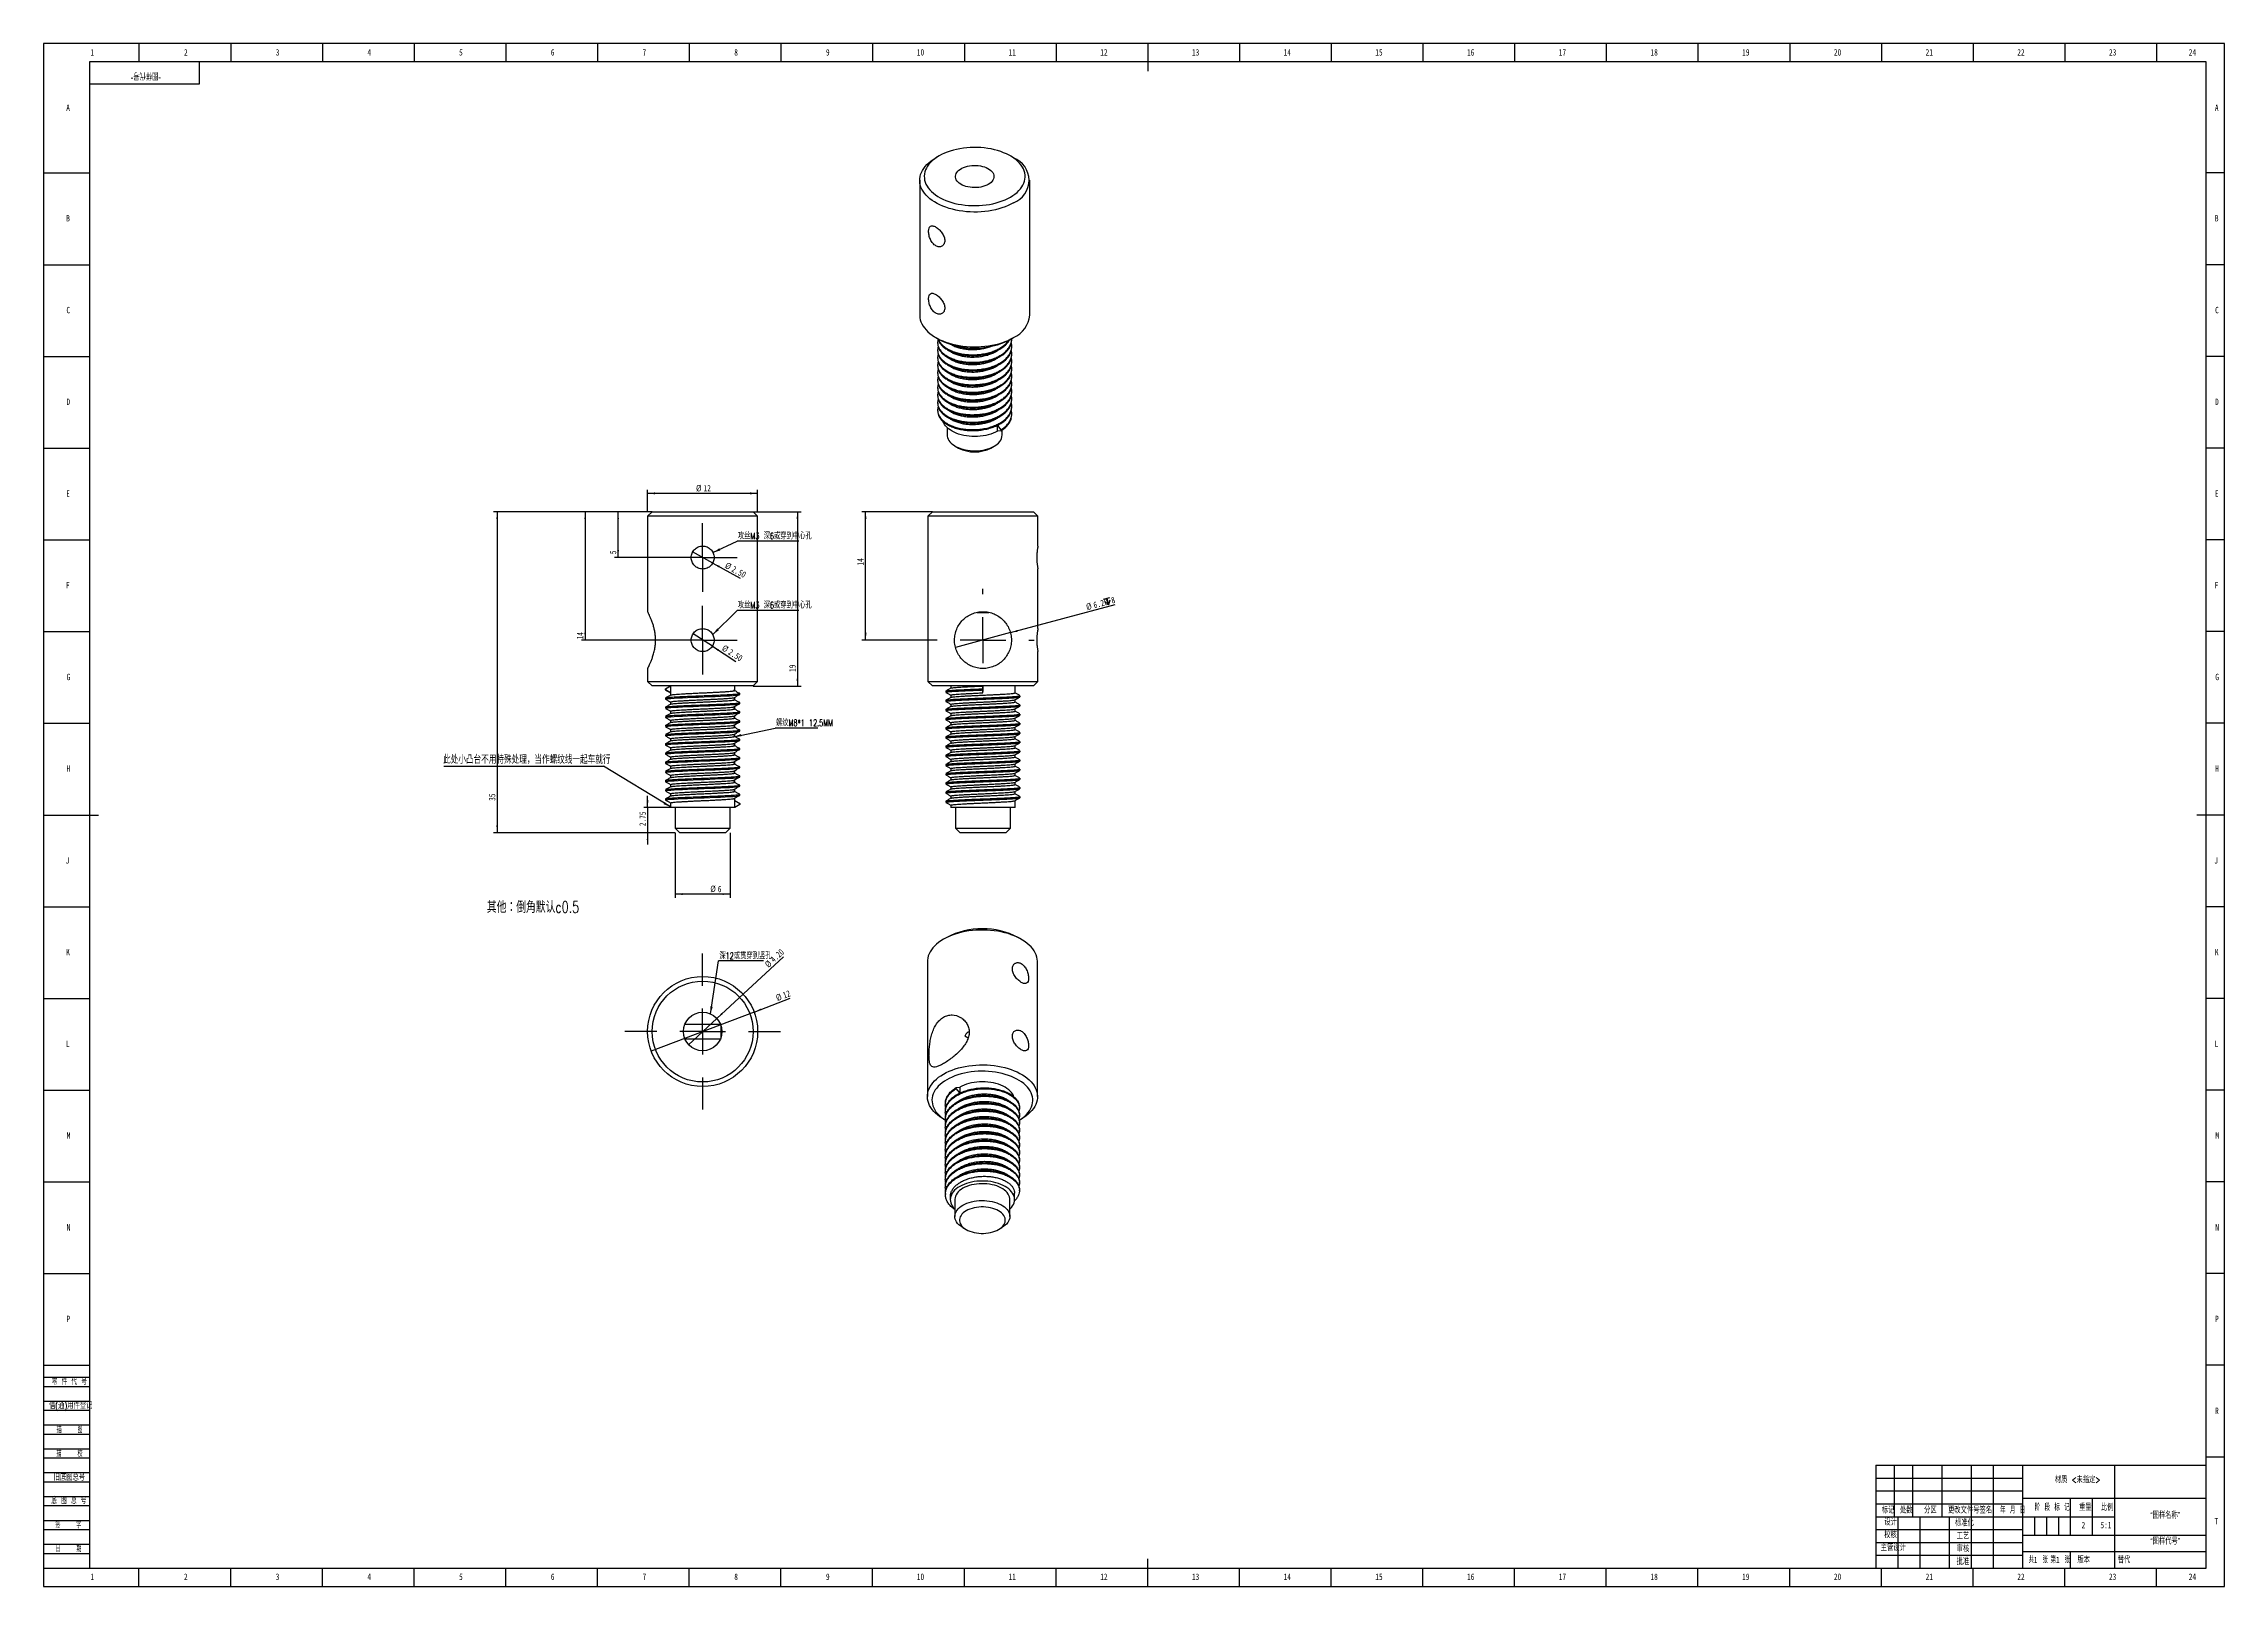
# Model space of a CAD drawing. Header units: millimetres. Extents: x 0 to 1189, y 0 to 841.
import ezdxf

# ---------------------------------------------------------------- set-up
doc = ezdxf.new("R2010")
doc.units = ezdxf.units.MM
for name, color, linetype in [('10', 7, 'Continuous'), ('5', 7, 'Continuous'), ('9', 7, 'Continuous'), ('SLD-0', 7, 'Continuous')]:
    doc.layers.add(name, color=color, linetype=linetype)
doc.styles.add('SLDTEXTSTYLE0', font='TXT', dxfattribs={"width": 0.7, "bigfont": 'bigfont'})
doc.styles.add('SLDTEXTSTYLE1', font='TXT', dxfattribs={"width": 0.6, "bigfont": 'bigfont'})
doc.styles.add('SLDTEXTSTYLE2', font='TXT', dxfattribs={"width": 0.614286, "bigfont": 'bigfont'})
doc.styles.add('SLDTEXTSTYLE3', font='TXT', dxfattribs={"width": 0.62, "bigfont": 'bigfont'})
doc.styles.add('SLDTEXTSTYLE4', font='TXT', dxfattribs={"width": 0.566667, "bigfont": 'bigfont'})
doc.styles.add('SLDTEXTSTYLE5', font='TXT', dxfattribs={"width": 0.7})
doc.dimstyles.new('SLDDIMSTYLE0', dxfattribs={"dimtxt": 3.5, "dimasz": 4.08, "dimexe": 0, "dimexo": 0.0625, "dimgap": 0.875, "dimtad": 2, "dimlfac": 0.2, "dimrnd": 1e-09, "dimzin": 12, "dimdsep": 46, "dimtxsty": 'SLDTEXTSTYLE5', "dimsah": 1, "dimcen": 0.09, "dimadec": 0, "dimazin": 3, "dimtfac": 1, "dimtofl": 0, "dimtmove": 0, "dimatfit": 3, "dimfxl": 0, "dimfrac": 2, "dimtolj": 1, "dimtzin": 12, "dimarcsym": 0})
doc.dimstyles.new('SLDDIMSTYLE1', dxfattribs={"dimtxt": 3.5, "dimasz": 4.08, "dimexe": 0, "dimexo": 0.0625, "dimgap": 0.875, "dimtad": 2, "dimlfac": 0.2, "dimrnd": 1e-09, "dimzin": 12, "dimdsep": 46, "dimtxsty": 'SLDTEXTSTYLE5', "dimsah": 1, "dimcen": 0.09, "dimadec": 0, "dimazin": 3, "dimtfac": 1, "dimtmove": 0, "dimatfit": 0, "dimfxl": 0, "dimfrac": 2, "dimtolj": 1, "dimtzin": 12, "dimarcsym": 0})
doc.dimstyles.new('SLDDIMSTYLE2', dxfattribs={"dimtxt": 3.5, "dimasz": 4.08, "dimexe": 0, "dimexo": 0.0625, "dimgap": 0.875, "dimtad": 2, "dimlfac": 0.2, "dimrnd": 1e-09, "dimzin": 4, "dimdsep": 46, "dimtxsty": 'SLDTEXTSTYLE5', "dimblk1": 'NONE', "dimsah": 1, "dimcen": 0, "dimadec": 0, "dimazin": 1, "dimtfac": 1, "dimtmove": 0, "dimatfit": 3, "dimldrblk": 'NONE', "dimfxl": 0, "dimfrac": 2, "dimtolj": 1, "dimtzin": 12, "dimarcsym": 0})
doc.dimstyles.new('SLDDIMSTYLE3', dxfattribs={"dimtxt": 0.18, "dimasz": 4.08, "dimexe": 0, "dimexo": 0.0625, "dimgap": 0, "dimtad": 0, "dimtih": 1, "dimtoh": 1, "dimdec": 0, "dimrnd": 1e-09, "dimzin": 0, "dimdsep": 46, "dimtxsty": 'Standard', "dimsah": 1, "dimcen": 0.09, "dimadec": 0, "dimazin": 0, "dimtfac": 4.08, "dimtdec": 0, "dimtofl": 0, "dimtmove": 0, "dimatfit": 3, "dimfxl": 0, "dimfrac": 2, "dimtolj": 1, "dimtzin": 0, "dimarcsym": 0})
doc.dimstyles.new('SLDDIMSTYLE4', dxfattribs={"dimtxt": 3.5, "dimasz": 4.08, "dimexe": 0, "dimexo": 0.0625, "dimgap": 0.875, "dimtad": 2, "dimlfac": 0.2, "dimrnd": 1e-09, "dimzin": 4, "dimdsep": 46, "dimtxsty": 'SLDTEXTSTYLE5', "dimblk1": 'NONE', "dimsah": 1, "dimcen": 0, "dimadec": 0, "dimazin": 1, "dimtfac": 1, "dimtmove": 0, "dimatfit": 3, "dimldrblk": 'NONE', "dimfxl": 0, "dimfrac": 2, "dimtolj": 1, "dimtzin": 12, "dimarcsym": 0})
doc.dimstyles.new('SLDDIMSTYLE5', dxfattribs={"dimtxt": 3.5, "dimasz": 4.08, "dimexe": 0, "dimexo": 0.0625, "dimgap": 0.875, "dimtad": 2, "dimlfac": 0.2, "dimrnd": 1e-09, "dimzin": 12, "dimdsep": 46, "dimtxsty": 'SLDTEXTSTYLE5', "dimblk1": 'NONE', "dimsah": 1, "dimcen": 0, "dimadec": 0, "dimazin": 3, "dimtfac": 1, "dimtmove": 0, "dimatfit": 3, "dimldrblk": 'NONE', "dimfxl": 0, "dimfrac": 2, "dimtolj": 1, "dimtzin": 12, "dimarcsym": 0})

msp = doc.modelspace()

# ---------------------------------------------------------------- texts
at = {"layer": '10'}
for s, insert, char_height, attachment_point, style in [('1', (26.544, 837.993), 3.5, 2, 'SLDTEXTSTYLE5'), ('2', (77.544, 837.993), 3.5, 2, 'SLDTEXTSTYLE5'), ('3', (127.544, 837.993), 3.5, 2, 'SLDTEXTSTYLE5'), ('4', (177.544, 837.993), 3.5, 2, 'SLDTEXTSTYLE5'), ('5', (227.544, 837.993), 3.5, 2, 'SLDTEXTSTYLE5'), ('6', (277.547, 837.993), 3.5, 2, 'SLDTEXTSTYLE5'), ('7', (327.547, 837.993), 3.5, 2, 'SLDTEXTSTYLE5'), ('8', (377.547, 837.993), 3.5, 2, 'SLDTEXTSTYLE5'), ('9', (427.547, 837.993), 3.5, 2, 'SLDTEXTSTYLE5'), ('10', (478.089, 837.993), 3.5, 2, 'SLDTEXTSTYLE5'), ('11', (528.089, 837.993), 3.5, 2, 'SLDTEXTSTYLE5'), ('12', (578.089, 837.993), 3.5, 2, 'SLDTEXTSTYLE5'), ('13', (628.089, 837.993), 3.5, 2, 'SLDTEXTSTYLE5'), ('14', (678.089, 837.993), 3.5, 2, 'SLDTEXTSTYLE5'), ('15', (728.089, 837.993), 3.5, 2, 'SLDTEXTSTYLE5'), ('16', (778.091, 837.993), 3.5, 2, 'SLDTEXTSTYLE5'), ('17', (828.091, 837.993), 3.5, 2, 'SLDTEXTSTYLE5'), ('18', (878.091, 837.993), 3.5, 2, 'SLDTEXTSTYLE5'), ('19', (928.091, 837.993), 3.5, 2, 'SLDTEXTSTYLE5'), ('20', (978.089, 837.993), 3.5, 2, 'SLDTEXTSTYLE5'), ('21', (1028.089, 837.993), 3.5, 2, 'SLDTEXTSTYLE5'), ('22', (1078.089, 837.993), 3.5, 2, 'SLDTEXTSTYLE5'), ('23', (1128.089, 837.993), 3.5, 2, 'SLDTEXTSTYLE5'), ('24', (1171.589, 837.993), 3.5, 2, 'SLDTEXTSTYLE5'), ('A', (13.32, 807.743), 3.5, 2, 'SLDTEXTSTYLE5'), ('A', (1184.82, 807.743), 3.5, 2, 'SLDTEXTSTYLE5'), ('B', (13.32, 747.534), 3.5, 2, 'SLDTEXTSTYLE5'), ('B', (1184.82, 747.534), 3.5, 2, 'SLDTEXTSTYLE5'), ('C', (13.427, 697.493), 3.5, 2, 'SLDTEXTSTYLE5'), ('C', (1184.927, 697.493), 3.5, 2, 'SLDTEXTSTYLE5'), ('D', (13.43, 647.534), 3.5, 2, 'SLDTEXTSTYLE5'), ('D', (1184.93, 647.534), 3.5, 2, 'SLDTEXTSTYLE5'), ('E', (13.318, 597.493), 3.5, 2, 'SLDTEXTSTYLE5'), ('E', (1184.818, 597.493), 3.5, 2, 'SLDTEXTSTYLE5'), ('F', (13.224, 547.534), 3.5, 2, 'SLDTEXTSTYLE5'), ('F', (1184.724, 547.534), 3.5, 2, 'SLDTEXTSTYLE5'), ('G', (13.539, 497.493), 3.5, 2, 'SLDTEXTSTYLE5'), ('G', (1185.039, 497.493), 3.5, 2, 'SLDTEXTSTYLE5'), ('H', (13.43, 447.534), 3.5, 2, 'SLDTEXTSTYLE5'), ('H', (1184.93, 447.534), 3.5, 2, 'SLDTEXTSTYLE5'), ('J', (13.015, 397.493), 3.5, 2, 'SLDTEXTSTYLE5'), ('J', (1184.515, 397.493), 3.5, 2, 'SLDTEXTSTYLE5'), ('其他：倒角默认c0.5', (241.674, 373.49), 6.35, 1, 'SLDTEXTSTYLE0'), ('K', (13.32, 347.534), 3.5, 2, 'SLDTEXTSTYLE5'), ('K', (1184.82, 347.534), 3.5, 2, 'SLDTEXTSTYLE5'), ('L', (13.181, 297.493), 3.5, 2, 'SLDTEXTSTYLE5'), ('L', (1184.681, 297.493), 3.5, 2, 'SLDTEXTSTYLE5'), ('M', (13.597, 247.534), 3.5, 2, 'SLDTEXTSTYLE5'), ('M', (1185.097, 247.534), 3.5, 2, 'SLDTEXTSTYLE5'), ('N', (13.549, 197.493), 3.5, 2, 'SLDTEXTSTYLE5'), ('N', (1185.049, 197.493), 3.5, 2, 'SLDTEXTSTYLE5'), ('P', (13.444, 147.534), 3.5, 2, 'SLDTEXTSTYLE5'), ('P', (1184.944, 147.534), 3.5, 2, 'SLDTEXTSTYLE5'), ('R', (1184.93, 97.493), 3.5, 2, 'SLDTEXTSTYLE5'), ('材质 <未指定>', (1108.929, 59.858), 3.5, 2, 'SLDTEXTSTYLE0'), ('“图样名称”', (1156.732, 40.511), 3.5, 2, 'SLDTEXTSTYLE0'), ('T', (1184.656, 37.284), 3.5, 2, 'SLDTEXTSTYLE5'), ('校核', (1006.957, 29.857), 3.5, 2, 'SLDTEXTSTYLE0'), ('2', (1112.12, 35.158), 3.5, 2, 'SLDTEXTSTYLE5'), ('“图样代号”', (1156.734, 26.366), 3.5, 2, 'SLDTEXTSTYLE0'), ('主管设计', (1008.489, 22.83), 3.5, 2, 'SLDTEXTSTYLE0'), ('1', (1085.11, 16.188), 3.5, 1, 'SLDTEXTSTYLE5'), ('1', (1097.135, 16.188), 3.5, 1, 'SLDTEXTSTYLE5'), ('1', (26.544, 6.993), 3.5, 2, 'SLDTEXTSTYLE5'), ('2', (77.544, 6.993), 3.5, 2, 'SLDTEXTSTYLE5'), ('3', (127.544, 6.993), 3.5, 2, 'SLDTEXTSTYLE5'), ('4', (177.544, 6.993), 3.5, 2, 'SLDTEXTSTYLE5'), ('5', (227.544, 6.993), 3.5, 2, 'SLDTEXTSTYLE5'), ('6', (277.547, 6.993), 3.5, 2, 'SLDTEXTSTYLE5'), ('7', (327.547, 6.993), 3.5, 2, 'SLDTEXTSTYLE5'), ('8', (377.547, 6.993), 3.5, 2, 'SLDTEXTSTYLE5'), ('9', (427.547, 6.993), 3.5, 2, 'SLDTEXTSTYLE5'), ('10', (478.089, 6.993), 3.5, 2, 'SLDTEXTSTYLE5'), ('11', (528.089, 6.993), 3.5, 2, 'SLDTEXTSTYLE5'), ('12', (578.089, 6.993), 3.5, 2, 'SLDTEXTSTYLE5'), ('13', (628.089, 6.993), 3.5, 2, 'SLDTEXTSTYLE5'), ('14', (678.089, 6.993), 3.5, 2, 'SLDTEXTSTYLE5'), ('15', (728.089, 6.993), 3.5, 2, 'SLDTEXTSTYLE5'), ('16', (778.091, 6.993), 3.5, 2, 'SLDTEXTSTYLE5'), ('17', (828.091, 6.993), 3.5, 2, 'SLDTEXTSTYLE5'), ('18', (878.091, 6.993), 3.5, 2, 'SLDTEXTSTYLE5'), ('19', (928.091, 6.993), 3.5, 2, 'SLDTEXTSTYLE5'), ('20', (978.089, 6.993), 3.5, 2, 'SLDTEXTSTYLE5'), ('21', (1028.089, 6.993), 3.5, 2, 'SLDTEXTSTYLE5'), ('22', (1078.089, 6.993), 3.5, 2, 'SLDTEXTSTYLE5'), ('23', (1128.089, 6.993), 3.5, 2, 'SLDTEXTSTYLE5'), ('24', (1171.589, 6.993), 3.5, 2, 'SLDTEXTSTYLE5')]:
    msp.add_mtext(s, dxfattribs=dict(at, insert=insert, char_height=char_height, attachment_point=attachment_point, style=style))
at = {"layer": '10', "color": 7, "insert": (1112.308, 16.188), "char_height": 3.5, "attachment_point": 2, "style": 'SLDTEXTSTYLE0'}
msp.add_mtext('版本', dxfattribs=at)
at = {"layer": '9', "color": 7, "char_height": 3.5}
for s, insert, attachment_point, style in [('零 件 代 号', (4.482, 113.36), 1, 'SLDTEXTSTYLE2'), ('借(通)用件登记', (2.933, 100.276), 1, 'SLDTEXTSTYLE0'), ('描    图', (14.133, 87.176), 2, 'SLDTEXTSTYLE4'), ('描    校', (14.101, 74.137), 2, 'SLDTEXTSTYLE4'), ('旧底图总号', (5.459, 61.201), 1, 'SLDTEXTSTYLE0'), ('底 图 总 号', (4.212, 48.433), 1, 'SLDTEXTSTYLE2'), ('标记', (1005.602, 43.306), 2, 'SLDTEXTSTYLE0'), ('设计', (1007.009, 36.767), 2, 'SLDTEXTSTYLE0'), ('处数', (1015.54, 43.306), 2, 'SLDTEXTSTYLE0'), ('分区', (1028.697, 43.306), 2, 'SLDTEXTSTYLE0'), ('更改文件号', (1046.926, 43.306), 2, 'SLDTEXTSTYLE0'), ('标准化', (1047.239, 36.358), 2, 'SLDTEXTSTYLE0'), ('签名', (1058.927, 43.306), 2, 'SLDTEXTSTYLE0'), ('年 月 日', (1073.581, 43.306), 2, 'SLDTEXTSTYLE3'), ('阶 段 标 记', (1095.099, 44.81), 2, 'SLDTEXTSTYLE2'), ('重量', (1113.183, 44.81), 2, 'SLDTEXTSTYLE0'), ('比例', (1125.076, 44.81), 2, 'SLDTEXTSTYLE0'), ('签    字', (13.487, 35.193), 2, 'SLDTEXTSTYLE4'), ('工艺', (1046.462, 29.23), 2, 'SLDTEXTSTYLE0'), ('日    期', (13.564, 22.233), 2, 'SLDTEXTSTYLE4'), ('批准', (1046.444, 15.216), 2, 'SLDTEXTSTYLE0'), ('审核', (1046.462, 22.249), 2, 'SLDTEXTSTYLE0'), ('共  张', (1087.471, 16.188), 2, 'SLDTEXTSTYLE1'), ('第  张', (1099.457, 16.188), 2, 'SLDTEXTSTYLE1')]:
    msp.add_mtext(s, dxfattribs=dict(at, insert=insert, attachment_point=attachment_point, style=style))
at = {"layer": 'SLD-0', "insert": (55.757, 821.738), "char_height": 3.5, "attachment_point": 2, "rotation": 180, "style": 'SLDTEXTSTYLE0'}
msp.add_mtext('“图样代号”', dxfattribs=at)
at = {"layer": 'SLD-0', "char_height": 3.5}
for s, insert, attachment_point, style in [('5:1', (1124.437, 35.158), 2, 'SLDTEXTSTYLE5'), ('替代', (1130.851, 16.188), 1, 'SLDTEXTSTYLE0')]:
    msp.add_mtext(s, dxfattribs=dict(at, insert=insert, attachment_point=attachment_point, style=style))

# ---------------------------------------------------------------- blocks, each defined once
blk = doc.blocks.new('_D')
at = {"layer": '10'}
for p, q in [((344.3, 410.8), (344.3, 375.4)), ((374.3, 410.8), (374.3, 375.4)), ((374.3, 377.4), (344.3, 377.4))]:
    blk.add_line(p, q, dxfattribs=at)
for points in [[(344.3, 377.4), (348.4, 376.9), (348.4, 377.9)], [(374.3, 377.4), (370.2, 377.9), (370.2, 376.9)]]:
    blk.add_solid(points, dxfattribs=at)
at = {"layer": '10', "char_height": 3.5, "attachment_point": 1, "style": 'SLDTEXTSTYLE5'}
for s, insert in [('%%c', (363.5, 382)), ('6', (367.6, 381.9))]:
    blk.add_mtext(s, dxfattribs=dict(at, insert=insert))
blk = doc.blocks.new('_D_1')
at = {"layer": '10'}
for p, q in [((329.3, 585.8), (245.3, 585.8)), ((247.3, 585.8), (247.3, 410.8)), ((344.3, 410.8), (245.3, 410.8))]:
    blk.add_line(p, q, dxfattribs=at)
for points in [[(247.3, 585.8), (246.8, 581.8), (247.8, 581.8)], [(247.3, 410.8), (247.8, 414.9), (246.8, 414.9)]]:
    blk.add_solid(points, dxfattribs=at)
at = {"layer": '10', "insert": (242.8, 428.2), "char_height": 3.5, "attachment_point": 1, "rotation": 90, "style": 'SLDTEXTSTYLE5'}
blk.add_mtext('35', dxfattribs=at)
blk = doc.blocks.new('_D_2')
at = {"layer": '10'}
for p, q in [((329.3, 585.8), (329.3, 597.8)), ((389.3, 595.8), (329.3, 595.8)), ((389.3, 585.8), (389.3, 597.8))]:
    blk.add_line(p, q, dxfattribs=at)
for points in [[(329.3, 595.8), (333.4, 595.3), (333.4, 596.4)], [(389.3, 595.8), (385.2, 596.4), (385.2, 595.3)]]:
    blk.add_solid(points, dxfattribs=at)
at = {"layer": '10', "char_height": 3.5, "attachment_point": 1, "style": 'SLDTEXTSTYLE5'}
for s, insert in [('%%c', (355.7, 600.4)), ('12', (359.8, 600.4))]:
    blk.add_mtext(s, dxfattribs=dict(at, insert=insert))
blk = doc.blocks.new('_D_3')
at = {"layer": '10'}
for p, q in [((329.3, 424.6), (329.3, 430.9)), ((341.8, 424.6), (327.3, 424.6)), ((329.3, 424.6), (329.3, 410.8)), ((344.3, 410.8), (327.3, 410.8)), ((329.3, 410.8), (329.3, 404.5))]:
    blk.add_line(p, q, dxfattribs=at)
for points in [[(329.3, 424.6), (329.8, 428.7), (328.8, 428.7)], [(329.3, 410.8), (328.8, 406.8), (329.8, 406.8)]]:
    blk.add_solid(points, dxfattribs=at)
at = {"layer": '10', "insert": (324.8, 414.4), "char_height": 3.5, "attachment_point": 1, "rotation": 90, "style": 'SLDTEXTSTYLE5'}
blk.add_mtext('2.75', dxfattribs=at)
blk = doc.blocks.new('_D_4')
at = {"layer": '10'}
for q in [(353.8, 563.9), (379.7, 549.6)]:
    blk.add_line((364.8, 557.8), q, dxfattribs=at)
blk.add_solid([(364.8, 557.8), (368.1, 555.4), (368.6, 556.3)], dxfattribs=at)
at = {"layer": '10', "char_height": 3.5, "attachment_point": 1, "rotation": 331.1657, "style": 'SLDTEXTSTYLE5'}
for s, insert in [('%%c', (372.8, 558.5)), ('2.50', (376.4, 556.5))]:
    blk.add_mtext(s, dxfattribs=dict(at, insert=insert))
blk = doc.blocks.new('_None')
blk = doc.blocks.new('_D_5')
at = {"layer": '10'}
for q in [(354.1, 519.2), (377.5, 504.2)]:
    blk.add_line((364.6, 512.5), q, dxfattribs=at)
blk.add_solid([(364.6, 512.5), (367.7, 509.8), (368.3, 510.7)], dxfattribs=at)
at = {"layer": '10', "char_height": 3.5, "attachment_point": 1, "rotation": 327.3312, "style": 'SLDTEXTSTYLE5'}
for s, insert in [('%%c', (371.3, 513.5)), ('2.50', (374.8, 511.3))]:
    blk.add_mtext(s, dxfattribs=dict(at, insert=insert))
blk = doc.blocks.new('_D_6')
at = {"layer": '10'}
for p, q in [((331.8, 585.8), (311.2, 585.8)), ((313.2, 560.8), (313.2, 585.8)), ((340.6, 560.8), (311.2, 560.8))]:
    blk.add_line(p, q, dxfattribs=at)
for points in [[(313.2, 585.8), (312.7, 581.8), (313.7, 581.8)], [(313.2, 560.8), (313.7, 564.9), (312.7, 564.9)]]:
    blk.add_solid(points, dxfattribs=at)
at = {"layer": '10', "insert": (308.7, 562.7), "char_height": 3.5, "attachment_point": 1, "rotation": 90, "style": 'SLDTEXTSTYLE5'}
blk.add_mtext('5', dxfattribs=at)
blk = doc.blocks.new('_D_7')
at = {"layer": '10'}
for p, q in [((331.8, 585.8), (293.3, 585.8)), ((295.3, 585.8), (295.3, 515.8)), ((340.6, 515.8), (293.3, 515.8))]:
    blk.add_line(p, q, dxfattribs=at)
for points in [[(295.3, 585.8), (294.8, 581.8), (295.8, 581.8)], [(295.3, 515.8), (295.8, 519.9), (294.8, 519.9)]]:
    blk.add_solid(points, dxfattribs=at)
at = {"layer": '10', "insert": (290.8, 516.2), "char_height": 3.5, "attachment_point": 1, "rotation": 90, "style": 'SLDTEXTSTYLE5'}
blk.add_mtext('14', dxfattribs=at)
blk = doc.blocks.new('_D_8')
at = {"layer": '10'}
for p, q in [((386.8, 585.8), (413, 585.8)), ((411, 585.8), (411, 490.8)), ((386.8, 490.8), (413, 490.8))]:
    blk.add_line(p, q, dxfattribs=at)
for points in [[(411, 585.8), (410.5, 581.8), (411.5, 581.8)], [(411, 490.8), (411.5, 494.9), (410.5, 494.9)]]:
    blk.add_solid(points, dxfattribs=at)
at = {"layer": '10', "insert": (406.5, 498.5), "char_height": 3.5, "attachment_point": 1, "rotation": 90, "style": 'SLDTEXTSTYLE5'}
blk.add_mtext('19', dxfattribs=at)
blk = doc.blocks.new('SW_NOTE_0')
at = {"layer": '10', "color": 0}
blk.add_line((23.2, 0), (0, 0), dxfattribs=at)
at = {"layer": '10', "color": 0, "insert": (0.4, 4.6), "char_height": 3.5, "attachment_point": 1, "style": 'SLDTEXTSTYLE0'}
blk.add_mtext('螺纹M8*1 12.5MM', dxfattribs=at)
blk = doc.blocks.new('SW_NOTE_0_1')
at = {"layer": '10', "color": 0}
blk.add_line((33.7, 0), (0, 0), dxfattribs=at)
at = {"layer": '10', "color": 0, "insert": (0.4, 4.6), "char_height": 3.5, "attachment_point": 1, "style": 'SLDTEXTSTYLE0'}
blk.add_mtext('攻丝M3 深6或穿到中心孔', dxfattribs=at)
blk = doc.blocks.new('SW_NOTE_0_2')
at = {"layer": '10', "color": 0}
blk.add_line((33.7, 0), (0, 0), dxfattribs=at)
at = {"layer": '10', "color": 0, "insert": (0.4, 4.6), "char_height": 3.5, "attachment_point": 1, "style": 'SLDTEXTSTYLE0'}
blk.add_mtext('攻丝M3 深6或穿到中心孔', dxfattribs=at)
blk = doc.blocks.new('SW_NOTE_0_3')
at = {"layer": '10', "color": 0}
blk.add_line((-87, 0), (0, 0), dxfattribs=at)
at = {"layer": '10', "color": 0, "insert": (-87.4, 5.5), "char_height": 4.233, "attachment_point": 1, "style": 'SLDTEXTSTYLE0'}
blk.add_mtext('此处小凸台不用特殊处理，当作螺纹线一起车就行', dxfattribs=at)
blk = doc.blocks.new('SW_CENTERMARKSYMBOL_0')
at = {"layer": '10', "color": 0}
for p, q in [((0, 12.5), (0, 18.75)), ((0, 0), (0, 12.5)), ((-12.5, 0), (-18.75, 0)), ((0, 0), (-12.5, 0)), ((0, 0), (0, -12.5)), ((0, 0), (12.5, 0)), ((12.5, 0), (18.75, 0)), ((0, -12.5), (0, -18.75))]:
    blk.add_line(p, q, dxfattribs=at)
blk = doc.blocks.new('SW_CENTERMARKSYMBOL_1')
at = {"layer": '10', "color": 0}
for p, q in [((0, 12.5), (0, 18.75)), ((0, 0), (0, 12.5)), ((-12.5, 0), (-18.75, 0)), ((0, 0), (-12.5, 0)), ((0, 0), (0, -12.5)), ((0, 0), (12.5, 0)), ((12.5, 0), (18.75, 0)), ((0, -12.5), (0, -18.75))]:
    blk.add_line(p, q, dxfattribs=at)
blk = doc.blocks.new('SW_SYMBOL_HOLE_DEPTH')
at = {"layer": '10', "color": 0}
for p, q in [((0, 875), (800, 875)), ((100, 555), (400, 75)), ((400, 875), (400, 75)), ((700, 555), (400, 75))]:
    blk.add_line(p, q, dxfattribs=at)
blk = doc.blocks.new('_D_9')
at = {"layer": '10'}
for q in [(584.3, 535.2), (497.2, 511.8)]:
    blk.add_line((527.1, 519.9), q, dxfattribs=at)
blk.add_solid([(527.1, 519.9), (531.2, 520.4), (530.9, 521.4)], dxfattribs=at)
at = {"layer": '10', "xscale": 0.004511737089201878, "yscale": 0.004511737089201878, "zscale": 0.004511737089201878, "rotation": 15.00000000000007}
blk.add_blockref('SW_SYMBOL_HOLE_DEPTH', (578.9, 534.3), dxfattribs=at)
at = {"layer": '10', "char_height": 3.5, "attachment_point": 1, "rotation": 15, "style": 'SLDTEXTSTYLE5'}
for s, insert in [('%%c', (568, 535.5)), ('6.20', (572, 536.5)), ('8', (581.7, 539.1))]:
    blk.add_mtext(s, dxfattribs=dict(at, insert=insert))
blk = doc.blocks.new('_D_10')
at = {"layer": '10'}
for p, q in [((484.6, 585.8), (446.1, 585.8)), ((448.1, 515.8), (448.1, 585.8)), ((484.1, 515.8), (446.1, 515.8))]:
    blk.add_line(p, q, dxfattribs=at)
for points in [[(448.1, 585.8), (447.6, 581.8), (448.7, 581.8)], [(448.1, 515.8), (448.7, 519.9), (447.6, 519.9)]]:
    blk.add_solid(points, dxfattribs=at)
at = {"layer": '10', "insert": (443.6, 556.5), "char_height": 3.5, "attachment_point": 1, "rotation": 90, "style": 'SLDTEXTSTYLE5'}
blk.add_mtext('14', dxfattribs=at)
blk = doc.blocks.new('SW_CENTERMARKSYMBOL_2')
at = {"layer": '10', "color": 0}
for p, q in [((0, 25), (0, 28)), ((0, 0), (0, 12.5)), ((-25, 0), (-28, 0)), ((0, 0), (-12.5, 0)), ((0, 0), (0, -12.5)), ((0, 0), (12.5, 0)), ((25, 0), (28, 0)), ((0, -25), (0, -28))]:
    blk.add_line(p, q, dxfattribs=at)
blk = doc.blocks.new('_D_11')
at = {"layer": '10'}
for q in [(403.4, 343.2), (351.6, 295.3)]:
    blk.add_line((367, 309.6), q, dxfattribs=at)
blk.add_solid([(367, 309.6), (370.4, 312), (369.7, 312.7)], dxfattribs=at)
at = {"layer": '10', "char_height": 3.5, "attachment_point": 1, "rotation": 42.7547, "style": 'SLDTEXTSTYLE5'}
for s, insert in [('4.20', (395.8, 342.4)), ('%%c', (392.8, 339.6))]:
    blk.add_mtext(s, dxfattribs=dict(at, insert=insert))
blk = doc.blocks.new('_D_12')
at = {"layer": '10'}
for q in [(331.3, 291.8), (407.1, 320.6)]:
    blk.add_line((387.4, 313.1), q, dxfattribs=at)
blk.add_solid([(387.4, 313.1), (391.4, 314.1), (391, 315)], dxfattribs=at)
at = {"layer": '10', "char_height": 3.5, "attachment_point": 1, "rotation": 20.779, "style": 'SLDTEXTSTYLE5'}
for s, insert in [('%%c', (398.8, 322.3)), ('12', (402.6, 323.7))]:
    blk.add_mtext(s, dxfattribs=dict(at, insert=insert))
blk = doc.blocks.new('SW_NOTE_0_4')
at = {"layer": '10', "color": 0}
blk.add_line((24.4, 0), (0, 0), dxfattribs=at)
at = {"layer": '10', "color": 0, "insert": (0.4, 4.5), "char_height": 3.5, "attachment_point": 1, "style": 'SLDTEXTSTYLE0'}
blk.add_mtext('深12或贯穿到竖孔', dxfattribs=at)
blk = doc.blocks.new('SW_CENTERMARKSYMBOL_3')
at = {"layer": '10', "color": 0}
for p, q in [((0, 25), (0, 42.5)), ((0, 0), (0, 12.5)), ((-25, 0), (-42.5, 0)), ((0, 0), (-12.5, 0)), ((0, 0), (0, -12.5)), ((0, 0), (12.5, 0)), ((25, 0), (42.5, 0)), ((0, -25), (0, -42.5))]:
    blk.add_line(p, q, dxfattribs=at)

# ---------------------------------------------------------------- dimensions: what is measured, and where the dimension line sits
at = {"layer": '10'}
for base, p1, p2, picture, middle in [((329.315, 595.843), (389.315, 585.843), (329.315, 585.843), '_D_2', (359.315, 595.843)), ((344.315, 377.431), (374.315, 410.843), (344.315, 410.843), '_D', (366.349, 377.431))]:
    dim = msp.add_linear_dim(base=base, p1=p1, p2=p2, text='%%c<>', dimstyle='SLDDIMSTYLE0', dxfattribs=at)
    dim.commit()
    dim.dimension.update_dxf_attribs({"geometry": picture, "text_midpoint": middle, "dimtype": 160})
for base, p1, p2, dimstyle, picture, middle in [((247.315, 410.843), (329.315, 585.843), (344.315, 410.843), 'SLDDIMSTYLE0', '_D_1', (247.315, 429.765)), ((295.315, 515.843), (331.815, 585.843), (340.565, 515.843), 'SLDDIMSTYLE0', '_D_7', (295.315, 517.704)), ((313.198, 585.843), (340.565, 560.843), (331.815, 585.843), 'SLDDIMSTYLE0', '_D_6', (313.198, 563.443)), ((410.963, 490.843), (386.815, 585.843), (386.815, 490.843), 'SLDDIMSTYLE0', '_D_8', (410.963, 500.013)), ((448.149, 585.843), (484.149, 515.843), (484.649, 585.843), 'SLDDIMSTYLE0', '_D_10', (448.149, 558.076)), ((329.297, 410.843), (341.815, 424.593), (344.315, 410.843), 'SLDDIMSTYLE1', '_D_3', (329.297, 417.466))]:
    dim = msp.add_linear_dim(base=base, p1=p1, p2=p2, angle=90, dimstyle=dimstyle, dxfattribs=at)
    dim.commit()
    dim.dimension.update_dxf_attribs({"geometry": picture, "text_midpoint": middle, "dimtype": 160})
for p1, p2, dimstyle, picture, middle in [((353.84, 563.857), (364.791, 557.829), 'SLDDIMSTYLE2', '_D_4', (375.272, 552.058)), ((354.054, 519.216), (364.577, 512.469), 'SLDDIMSTYLE2', '_D_5', (373.338, 506.851)), ((351.606, 295.336), (367.025, 309.592), 'SLDDIMSTYLE2', '_D_11', (399.683, 339.786)), ((331.267, 291.821), (387.364, 313.107), 'SLDDIMSTYLE5', '_D_12', (403.765, 319.33))]:
    dim = msp.add_diameter_dim_2p(p1=p1, p2=p2, dimstyle=dimstyle, dxfattribs=at)
    dim.commit()
    dim.dimension.update_dxf_attribs({"geometry": picture, "text_midpoint": middle, "dimtype": 163})
dim = msp.add_diameter_dim_2p(p1=(497.177, 511.831), p2=(527.121, 519.854), text='<>{\\fGDT;x}8', dimstyle='SLDDIMSTYLE4', dxfattribs=at)
dim.commit()
dim.dimension.update_dxf_attribs({"geometry": '_D_9', "text_midpoint": (576.786, 533.162), "dimtype": 163})

# ---------------------------------------------------------------- linework, layer by layer
at = {"color": 7, "linetype": 'Continuous', "lineweight": 25}
for p, q in [((488.202, 779.774), (486.434, 778.753)), ((528.867, 778.753), (527.099, 779.774)), ((477.65, 766.508), (477.65, 693.02)), ((537.65, 693.02), (537.65, 766.508)), ((486.434, 680.776), (488.202, 679.755)), ((487.444, 677.965), (487.444, 677.454)), ((527.099, 679.755), (528.867, 680.776)), ((527.853, 679.275), (527.833, 679.495)), ((527.857, 679.496), (527.857, 680.006)), ((487.444, 673.882), (487.444, 673.372)), ((487.444, 669.799), (487.444, 669.289)), ((527.853, 675.192), (527.833, 675.413)), ((527.853, 671.11), (527.833, 671.33)), ((527.853, 667.027), (527.833, 667.247)), ((527.857, 675.413), (527.857, 675.923)), ((527.857, 671.33), (527.857, 671.841)), ((527.857, 667.248), (527.857, 667.758)), ((487.444, 665.717), (487.444, 665.206)), ((487.444, 661.634), (487.444, 661.124)), ((487.444, 657.551), (487.444, 657.041)), ((527.853, 662.944), (527.833, 663.164)), ((527.853, 658.862), (527.833, 659.082)), ((527.853, 654.779), (527.833, 654.999)), ((527.857, 663.165), (527.857, 663.675)), ((527.857, 659.082), (527.857, 659.593)), ((527.857, 655), (527.857, 655.51)), ((487.444, 653.469), (487.444, 652.958)), ((487.444, 649.386), (487.444, 648.876)), ((487.444, 645.303), (487.444, 644.793)), ((527.853, 650.696), (527.833, 650.916)), ((527.853, 646.613), (527.833, 646.834)), ((527.853, 642.531), (527.833, 642.751)), ((527.857, 650.917), (527.857, 651.427)), ((527.857, 646.834), (527.857, 647.345)), ((527.857, 642.751), (527.857, 643.262)), ((487.444, 641.22), (487.444, 640.71)), ((492.65, 631.679), (492.65, 627.697)), ((520.025, 632.801), (520.867, 633.414)), ((520.025, 632.801), (521.938, 630.42)), ((520.025, 629.739), (520.025, 632.801)), ((521.938, 630.42), (521.938, 629.91)), ((522.65, 627.697), (522.65, 630.423)), ((527.853, 638.448), (527.833, 638.668)), ((527.857, 638.669), (527.857, 639.179)), ((497.042, 621.574), (498.81, 620.553)), ((516.491, 620.553), (518.259, 621.574)), ((521.938, 629.91), (520.025, 629.739)), ((331.815, 585.843), (329.315, 583.343)), ((329.315, 583.343), (329.315, 531.289)), ((389.315, 583.343), (329.315, 583.343)), ((331.815, 585.843), (386.815, 585.843)), ((389.315, 583.343), (386.815, 585.843)), ((389.315, 493.343), (389.315, 583.343)), ((484.649, 585.843), (482.149, 583.343)), ((482.149, 583.343), (482.149, 493.343)), ((542.149, 583.343), (482.149, 583.343)), ((484.649, 585.843), (539.649, 585.843)), ((542.149, 583.343), (539.649, 585.843)), ((542.149, 567.093), (542.149, 583.343)), ((542.149, 522.093), (542.149, 554.608)), ((508.948, 530.843), (508.948, 531.009)), ((508.948, 530.843), (515.351, 530.843)), ((515.351, 531.009), (515.351, 530.843)), ((329.315, 500.343), (329.315, 493.343)), ((542.149, 493.343), (542.149, 509.608)), ((329.315, 493.343), (331.815, 490.843)), ((329.315, 493.343), (389.315, 493.343)), ((386.815, 490.843), (331.815, 490.843)), ((339.109, 489.28), (341.815, 490.843)), ((339.109, 488.655), (339.109, 489.28)), ((339.156, 488.606), (339.109, 488.655)), ((341.815, 487.093), (339.109, 488.655)), ((341.815, 490.843), (341.815, 487.093)), ((376.815, 488.343), (376.815, 490.843)), ((386.815, 490.843), (389.315, 493.343)), ((482.149, 493.343), (484.649, 490.843)), ((482.149, 493.343), (542.149, 493.343)), ((539.649, 490.843), (484.649, 490.843)), ((491.943, 488.03), (491.943, 487.405)), ((494.649, 490.843), (494.649, 489.622)), ((512.149, 489.28), (512.149, 490.843)), ((512.149, 488.655), (512.149, 489.28)), ((512.149, 487.093), (512.149, 488.655)), ((529.649, 487.092), (529.649, 490.843)), ((539.649, 490.843), (542.149, 493.343)), ((339.109, 484.28), (339.109, 483.655)), ((339.109, 479.28), (339.109, 478.655)), ((341.815, 487.072), (341.815, 485.872)), ((341.815, 482.093), (341.815, 480.872)), ((341.815, 477.093), (341.815, 475.872)), ((376.815, 483.343), (376.815, 484.593)), ((376.815, 478.343), (376.815, 479.593)), ((379.522, 486.155), (379.522, 486.78)), ((379.522, 486.155), (379.522, 486.78)), ((379.522, 481.155), (379.522, 481.78)), ((379.522, 481.155), (379.522, 481.78)), ((379.522, 476.155), (379.522, 476.78)), ((379.522, 476.155), (379.522, 476.78)), ((491.943, 483.03), (491.943, 482.405)), ((491.943, 478.03), (491.943, 477.405)), ((494.649, 485.843), (494.649, 484.622)), ((494.649, 480.843), (494.649, 479.622)), ((494.649, 475.843), (494.649, 474.622)), ((529.649, 482.092), (529.649, 483.314)), ((529.649, 477.092), (529.649, 478.314)), ((532.356, 484.905), (532.356, 485.53)), ((532.356, 479.905), (532.356, 480.53)), ((339.109, 474.28), (339.109, 473.655)), ((339.109, 469.28), (339.109, 468.655)), ((339.109, 464.28), (339.109, 463.655)), ((341.815, 472.093), (341.815, 470.872)), ((341.815, 467.093), (341.815, 465.872)), ((376.815, 473.343), (376.815, 474.593)), ((376.815, 468.343), (376.815, 469.593)), ((376.815, 463.343), (376.815, 464.593)), ((379.522, 471.155), (379.522, 471.78)), ((379.522, 471.155), (379.522, 471.78)), ((379.522, 466.155), (379.522, 466.78)), ((379.522, 466.155), (379.522, 466.78)), ((491.943, 473.03), (491.943, 472.405)), ((491.943, 468.03), (491.943, 467.405)), ((494.649, 470.843), (494.649, 469.622)), ((494.649, 465.843), (494.649, 464.622)), ((529.649, 472.092), (529.649, 473.314)), ((529.649, 467.092), (529.649, 468.314)), ((532.356, 474.905), (532.356, 475.53)), ((532.356, 469.905), (532.356, 470.53)), ((532.356, 464.905), (532.356, 465.53)), ((339.109, 459.28), (339.109, 458.655)), ((339.109, 454.28), (339.109, 453.655)), ((341.815, 462.093), (341.815, 460.872)), ((341.815, 457.093), (341.815, 455.872)), ((341.815, 452.093), (341.815, 450.872)), ((376.815, 458.343), (376.815, 459.593)), ((376.815, 453.343), (376.815, 454.593)), ((379.522, 461.155), (379.522, 461.78)), ((379.522, 461.155), (379.522, 461.78)), ((379.522, 456.155), (379.522, 456.78)), ((379.522, 456.155), (379.522, 456.78)), ((491.943, 463.03), (491.943, 462.405)), ((491.943, 458.03), (491.943, 457.405)), ((491.943, 453.03), (491.943, 452.405)), ((494.649, 460.843), (494.649, 459.622)), ((494.649, 455.843), (494.649, 454.622)), ((529.649, 462.092), (529.649, 463.314)), ((529.649, 457.092), (529.649, 458.314)), ((529.649, 452.092), (529.649, 453.314)), ((532.356, 459.905), (532.356, 460.53)), ((532.356, 454.905), (532.356, 455.53)), ((339.109, 449.28), (339.109, 448.655)), ((339.109, 444.28), (339.109, 443.655)), ((341.815, 447.093), (341.815, 445.872)), ((341.815, 442.093), (341.815, 440.872)), ((376.815, 448.343), (376.815, 449.593)), ((376.815, 443.343), (376.815, 444.593)), ((379.522, 451.155), (379.522, 451.78)), ((379.522, 451.155), (379.522, 451.78)), ((379.522, 446.155), (379.522, 446.78)), ((379.522, 446.155), (379.522, 446.78)), ((379.522, 441.155), (379.522, 441.78)), ((379.522, 441.155), (379.522, 441.78)), ((491.943, 448.03), (491.943, 447.405)), ((491.943, 443.03), (491.943, 442.405)), ((494.649, 450.843), (494.649, 449.622)), ((494.649, 445.843), (494.649, 444.622)), ((494.649, 440.843), (494.649, 439.622)), ((529.649, 447.092), (529.649, 448.314)), ((529.649, 442.092), (529.649, 443.314)), ((532.356, 449.905), (532.356, 450.53)), ((532.356, 444.905), (532.356, 445.53)), ((532.356, 439.905), (532.356, 440.53)), ((339.109, 439.28), (339.109, 438.655)), ((339.109, 434.28), (339.109, 433.655)), ((339.109, 429.28), (339.109, 428.655)), ((341.815, 437.093), (341.815, 435.872)), ((341.815, 432.093), (341.815, 430.872)), ((376.815, 438.343), (376.815, 439.593)), ((376.815, 433.343), (376.815, 434.593)), ((376.815, 428.343), (376.815, 429.593)), ((376.815, 428.343), (379.522, 426.78)), ((376.815, 424.593), (376.815, 428.343)), ((379.522, 436.155), (379.522, 436.78)), ((379.522, 436.155), (379.522, 436.78)), ((379.522, 431.155), (379.522, 431.78)), ((379.522, 431.155), (379.522, 431.78)), ((491.943, 438.03), (491.943, 437.405)), ((491.943, 433.03), (491.943, 432.405)), ((494.649, 435.843), (494.649, 434.622)), ((494.649, 430.843), (494.649, 429.622)), ((529.649, 437.092), (529.649, 438.314)), ((529.649, 432.092), (529.649, 433.314)), ((529.649, 424.593), (529.649, 428.314)), ((532.356, 434.905), (532.356, 435.53)), ((532.356, 429.905), (532.356, 430.53)), ((341.815, 427.093), (341.815, 424.593)), ((376.815, 424.593), (341.815, 424.593)), ((344.315, 424.593), (344.315, 413.343)), ((374.315, 413.343), (374.315, 424.593)), ((379.522, 426.155), (376.815, 424.593)), ((379.522, 426.78), (379.522, 426.155)), ((491.943, 428.03), (491.943, 427.405)), ((494.649, 425.843), (494.649, 424.593)), ((529.649, 424.593), (494.649, 424.593)), ((497.149, 424.593), (497.149, 413.343)), ((527.149, 413.343), (527.149, 424.593)), ((344.315, 413.343), (346.815, 410.843)), ((344.315, 413.343), (374.315, 413.343)), ((371.815, 410.843), (346.815, 410.843)), ((371.815, 410.843), (374.315, 413.343)), ((497.149, 413.343), (499.649, 410.843)), ((497.149, 413.343), (527.149, 413.343)), ((524.649, 410.843), (499.649, 410.843)), ((524.649, 410.843), (527.149, 413.343)), ((492.403, 353.756), (490.635, 352.735)), ((533.068, 352.735), (531.3, 353.756)), ((481.851, 340.491), (481.851, 267.002)), ((541.851, 267.002), (541.851, 340.491)), ((369.062, 306.369), (349.569, 306.369)), ((349.569, 298.559), (369.062, 298.559)), ((369.315, 305.666), (369.315, 299.262)), ((504.065, 298.929), (502.198, 300.007)), ((491.645, 263.175), (491.645, 262.664)), ((497.563, 271.933), (499.477, 272.104)), ((497.563, 271.423), (497.563, 271.933)), ((499.477, 269.042), (497.563, 271.423)), ((499.477, 272.104), (499.477, 269.042)), ((490.635, 254.758), (491.686, 254.151)), ((491.645, 259.092), (491.645, 258.582)), ((491.645, 255.009), (491.645, 254.499)), ((491.645, 250.927), (491.645, 250.416)), ((531.92, 254.095), (533.068, 254.758)), ((532.058, 260.623), (532.058, 261.133)), ((532.058, 256.54), (532.058, 257.051)), ((532.058, 252.458), (532.058, 252.968)), ((491.645, 246.844), (491.645, 246.334)), ((491.645, 242.761), (491.645, 242.251)), ((491.645, 238.678), (491.645, 238.168)), ((532.058, 248.375), (532.058, 248.885)), ((532.058, 244.292), (532.058, 244.802)), ((532.058, 240.209), (532.058, 240.72)), ((491.645, 234.596), (491.645, 234.085)), ((491.645, 230.513), (491.645, 230.003)), ((491.645, 226.43), (491.645, 225.92)), ((532.058, 236.127), (532.058, 236.637)), ((532.058, 232.044), (532.058, 232.554)), ((532.058, 227.961), (532.058, 228.472)), ((491.645, 222.348), (491.645, 221.837)), ((491.645, 218.265), (491.645, 217.755)), ((491.645, 214.182), (491.645, 213.672)), ((529.351, 210.865), (529.351, 214.437)), ((532.058, 223.879), (532.058, 224.389)), ((532.058, 219.796), (532.058, 220.306)), ((532.058, 215.713), (532.058, 216.224)), ((494.351, 212.396), (494.351, 210.865)), ((496.851, 210.865), (496.851, 201.679)), ((526.851, 201.679), (526.851, 210.865)), ((501.243, 195.557), (503.011, 194.536)), ((520.692, 194.536), (522.46, 195.557))]:
    msp.add_line(p, q, dxfattribs=at)
at = {"color": 7, "linetype": 'Continuous', "lineweight": 25, "flags": 128}
for points in [[(528.864, 754.262), (527.399, 753.472), (525.847, 752.739), (524.213, 752.068), (522.505, 751.462), (520.731, 750.923), (518.899, 750.453), (517.016, 750.055), (515.092, 749.731), (513.134, 749.482), (511.152, 749.308), (509.154, 749.212), (507.149, 749.192), (505.147, 749.25), (503.155, 749.385), (501.184, 749.597), (499.242, 749.884), (497.337, 750.245), (495.479, 750.679), (493.674, 751.184), (491.933, 751.757), (490.261, 752.396), (488.667, 753.098), (487.158, 753.86), (485.74, 754.678), (484.42, 755.55), (483.204, 756.47), (482.097, 757.435), (481.105, 758.44), (480.23, 759.482), (479.479, 760.555), (478.853, 761.654), (478.355, 762.776), (477.989, 763.914), (477.755, 765.063), (477.654, 766.219), (477.688, 767.376), (477.855, 768.53), (478.156, 769.674), (478.588, 770.804), (479.15, 771.915), (479.839, 773.002), (480.652, 774.06), (481.586, 775.084), (482.637, 776.07), (483.799, 777.013), (485.068, 777.909), (486.434, 778.753)], [(527.096, 757.324), (528.405, 758.135), (529.613, 758.996), (530.714, 759.903), (531.702, 760.853), (532.574, 761.841), (533.324, 762.861), (533.949, 763.908), (534.445, 764.979), (534.812, 766.066), (535.046, 767.166), (535.146, 768.273), (535.113, 769.381), (534.945, 770.485), (534.645, 771.579), (534.213, 772.659), (533.652, 773.718), (532.964, 774.753), (532.153, 775.757), (531.222, 776.726), (530.177, 777.656), (529.022, 778.541), (527.763, 779.377), (526.405, 780.16), (524.957, 780.887), (523.424, 781.554), (521.814, 782.158), (520.135, 782.695), (518.395, 783.163), (516.603, 783.56), (514.768, 783.884), (512.898, 784.134), (511.002, 784.307), (509.09, 784.403), (507.17, 784.423), (505.254, 784.365), (503.348, 784.23), (501.464, 784.018), (499.61, 783.732), (497.795, 783.371), (496.028, 782.938), (494.318, 782.435), (492.673, 781.864), (491.1, 781.228), (489.609, 780.531), (488.205, 779.775), (486.896, 778.965), (485.688, 778.104), (484.587, 777.196), (483.598, 776.246), (482.727, 775.259), (481.977, 774.239), (481.352, 773.191), (480.855, 772.121), (480.489, 771.033), (480.255, 769.933), (480.154, 768.827), (480.188, 767.719), (480.355, 766.615), (480.656, 765.521), (481.087, 764.441), (481.649, 763.381), (482.336, 762.347), (483.148, 761.343), (484.078, 760.373), (485.124, 759.444), (486.279, 758.559), (487.538, 757.723), (488.895, 756.939), (490.344, 756.212), (491.877, 755.545), (493.487, 754.942), (495.166, 754.405), (496.905, 753.936), (498.697, 753.539), (500.533, 753.215), (502.403, 752.966), (504.299, 752.793), (506.211, 752.696), (508.13, 752.677), (510.047, 752.735), (511.952, 752.87), (513.836, 753.081), (515.691, 753.368), (517.505, 753.729), (519.272, 754.162), (520.983, 754.665), (522.628, 755.236), (524.2, 755.871), (525.692, 756.568), (527.096, 757.324)], [(515.075, 764.264), (514.18, 763.803), (513.2, 763.404), (512.148, 763.073), (511.037, 762.812), (509.882, 762.627), (508.698, 762.519), (507.5, 762.489), (506.305, 762.538), (505.126, 762.666), (503.981, 762.87), (502.883, 763.149), (501.848, 763.498), (500.888, 763.913), (500.017, 764.388), (499.245, 764.917), (498.582, 765.494), (498.038, 766.111), (497.619, 766.759), (497.331, 767.431), (497.177, 768.117), (497.16, 768.809), (497.28, 769.498), (497.534, 770.174), (497.921, 770.829), (498.435, 771.455), (499.068, 772.042), (499.814, 772.584), (500.662, 773.074), (501.6, 773.504), (502.618, 773.87), (503.701, 774.166), (504.836, 774.39), (506.008, 774.537), (507.201, 774.606), (508.399, 774.596), (509.588, 774.507), (510.752, 774.341), (511.875, 774.099), (512.944, 773.785), (513.943, 773.402), (514.86, 772.957), (515.683, 772.453), (516.402, 771.899), (517.006, 771.302), (517.488, 770.668), (517.842, 770.007), (518.064, 769.327), (518.149, 768.636), (518.098, 767.945), (517.91, 767.261), (517.589, 766.595), (517.138, 765.953), (516.564, 765.346), (515.873, 764.78), (515.075, 764.264)], [(477.65, 693.02), (477.654, 692.73), (477.755, 691.574), (477.989, 690.425), (478.355, 689.287), (478.853, 688.166), (479.479, 687.066), (480.23, 685.993), (481.105, 684.952), (482.097, 683.946), (483.204, 682.981), (484.42, 682.061), (485.74, 681.19), (487.158, 680.371), (488.667, 679.609), (490.261, 678.907), (491.933, 678.268), (493.674, 677.695), (495.479, 677.191), (497.337, 676.757), (499.242, 676.395), (501.184, 676.108), (503.155, 675.897), (505.147, 675.762), (507.149, 675.704), (509.154, 675.723), (511.152, 675.819), (513.134, 675.993), (515.092, 676.242), (517.016, 676.567), (518.899, 676.965), (520.731, 677.434), (522.505, 677.973), (524.213, 678.58), (525.847, 679.251), (527.399, 679.983), (528.864, 680.774)], [(520.025, 629.739), (518.899, 629.144), (517.688, 628.607), (516.4, 628.134), (515.046, 627.727), (513.636, 627.389), (512.18, 627.124), (510.689, 626.934), (509.176, 626.819), (507.65, 626.78), (506.125, 626.819), (504.611, 626.934), (503.121, 627.124), (501.665, 627.389), (500.254, 627.727), (498.9, 628.134), (497.613, 628.607), (496.402, 629.144), (495.276, 629.739), (494.245, 630.389), (493.315, 631.088), (492.495, 631.831), (491.79, 632.613), (491.206, 633.427), (490.747, 634.268), (490.491, 634.897)], [(492.65, 627.697), (492.689, 627.079), (492.858, 626.261), (493.161, 625.455), (493.596, 624.67), (494.158, 623.913), (494.842, 623.19), (495.642, 622.507), (496.551, 621.872), (497.56, 621.289), (498.661, 620.764), (499.843, 620.302), (501.096, 619.908), (502.408, 619.583), (503.768, 619.332), (505.163, 619.157), (506.58, 619.059), (508.007, 619.04), (509.431, 619.098), (510.839, 619.235), (512.218, 619.448), (513.555, 619.736), (514.839, 620.096), (516.058, 620.525), (517.201, 621.019), (518.257, 621.573)], [(339.166, 483.655), (339.171, 483.715), (339.648, 483.837), (340.599, 483.963), (342.001, 484.089), (343.795, 484.211), (345.912, 484.326), (348.369, 484.447), (351.121, 484.572), (354.075, 484.699), (357.124, 484.822), (360.164, 484.937), (363.22, 485.057), (366.229, 485.182), (369.082, 485.309), (371.679, 485.432), (373.942, 485.548), (375.884, 485.667), (377.467, 485.792), (378.622, 485.919), (379.309, 486.043), (379.522, 486.155), (379.522, 486.155)], [(339.166, 478.655), (339.171, 478.715), (339.648, 478.837), (340.599, 478.963), (342.001, 479.089), (343.795, 479.211), (345.912, 479.326), (348.369, 479.447), (351.121, 479.572), (354.075, 479.699), (357.124, 479.822), (360.164, 479.937), (363.22, 480.057), (366.229, 480.182), (369.082, 480.309), (371.679, 480.432), (373.942, 480.548), (375.884, 480.667), (377.467, 480.792), (378.622, 480.919), (379.309, 481.043), (379.522, 481.155), (379.522, 481.155)], [(339.166, 473.655), (339.171, 473.715), (339.648, 473.837), (340.599, 473.963), (342.001, 474.089), (343.795, 474.211), (345.912, 474.326), (348.369, 474.447), (351.121, 474.572), (354.075, 474.699), (357.124, 474.822), (360.164, 474.937), (363.22, 475.057), (366.229, 475.182), (369.082, 475.309), (371.679, 475.432), (373.942, 475.548), (375.884, 475.667), (377.467, 475.792), (378.622, 475.919), (379.309, 476.043), (379.522, 476.155), (379.522, 476.155)], [(339.166, 468.655), (339.171, 468.715), (339.648, 468.837), (340.599, 468.963), (342.001, 469.089), (343.795, 469.211), (345.912, 469.326), (348.369, 469.447), (351.121, 469.572), (354.075, 469.699), (357.124, 469.822), (360.164, 469.937), (363.22, 470.057), (366.229, 470.182), (369.082, 470.309), (371.679, 470.432), (373.942, 470.548), (375.884, 470.667), (377.467, 470.792), (378.622, 470.919), (379.309, 471.043), (379.522, 471.155), (379.522, 471.155)], [(339.166, 463.655), (339.171, 463.715), (339.648, 463.837), (340.599, 463.963), (342.001, 464.089), (343.795, 464.211), (345.912, 464.326), (348.369, 464.447), (351.121, 464.572), (354.075, 464.699), (357.124, 464.822), (360.164, 464.937), (363.22, 465.057), (366.229, 465.182), (369.082, 465.309), (371.679, 465.432), (373.942, 465.548), (375.884, 465.667), (377.467, 465.792), (378.622, 465.919), (379.309, 466.043), (379.522, 466.155), (379.522, 466.155)], [(339.166, 458.655), (339.171, 458.715), (339.648, 458.837), (340.599, 458.963), (342.001, 459.089), (343.795, 459.211), (345.912, 459.326), (348.369, 459.447), (351.121, 459.572), (354.075, 459.699), (357.124, 459.822), (360.164, 459.937), (363.22, 460.057), (366.229, 460.182), (369.082, 460.309), (371.679, 460.432), (373.942, 460.548), (375.884, 460.667), (377.467, 460.792), (378.622, 460.919), (379.309, 461.043), (379.522, 461.155), (379.522, 461.155)], [(339.166, 453.655), (339.171, 453.715), (339.648, 453.837), (340.599, 453.963), (342.001, 454.089), (343.795, 454.211), (345.912, 454.326), (348.369, 454.447), (351.121, 454.572), (354.075, 454.699), (357.124, 454.822), (360.164, 454.937), (363.22, 455.057), (366.229, 455.182), (369.082, 455.309), (371.679, 455.432), (373.942, 455.548), (375.884, 455.667), (377.467, 455.792), (378.622, 455.919), (379.309, 456.043), (379.522, 456.155), (379.522, 456.155)], [(339.166, 448.655), (339.171, 448.715), (339.648, 448.837), (340.599, 448.963), (342.001, 449.089), (343.795, 449.211), (345.912, 449.326), (348.369, 449.447), (351.121, 449.572), (354.075, 449.699), (357.124, 449.822), (360.164, 449.937), (363.22, 450.057), (366.229, 450.182), (369.082, 450.309), (371.679, 450.432), (373.942, 450.548), (375.884, 450.667), (377.467, 450.792), (378.622, 450.919), (379.309, 451.043), (379.522, 451.155), (379.522, 451.155)], [(339.166, 443.655), (339.171, 443.715), (339.648, 443.837), (340.599, 443.963), (342.001, 444.089), (343.795, 444.211), (345.912, 444.326), (348.369, 444.447), (351.121, 444.572), (354.075, 444.699), (357.124, 444.822), (360.164, 444.937), (363.22, 445.057), (366.229, 445.182), (369.082, 445.309), (371.679, 445.432), (373.942, 445.548), (375.884, 445.667), (377.467, 445.792), (378.622, 445.919), (379.309, 446.043), (379.522, 446.155), (379.522, 446.155)], [(339.166, 438.655), (339.171, 438.715), (339.648, 438.837), (340.599, 438.963), (342.001, 439.089), (343.795, 439.211), (345.912, 439.326), (348.369, 439.447), (351.121, 439.572), (354.075, 439.699), (357.124, 439.822), (360.164, 439.937), (363.22, 440.057), (366.229, 440.182), (369.082, 440.309), (371.679, 440.432), (373.942, 440.548), (375.884, 440.667), (377.467, 440.792), (378.622, 440.919), (379.309, 441.043), (379.522, 441.155), (379.522, 441.155)], [(339.166, 433.655), (339.171, 433.715), (339.648, 433.837), (340.599, 433.963), (342.001, 434.089), (343.795, 434.211), (345.912, 434.326), (348.369, 434.447), (351.121, 434.572), (354.075, 434.699), (357.124, 434.822), (360.164, 434.937), (363.22, 435.057), (366.229, 435.182), (369.082, 435.309), (371.679, 435.432), (373.942, 435.548), (375.884, 435.667), (377.467, 435.792), (378.622, 435.919), (379.309, 436.043), (379.522, 436.155), (379.522, 436.155)], [(339.166, 428.655), (339.171, 428.715), (339.648, 428.837), (340.599, 428.963), (342.001, 429.089), (343.795, 429.211), (345.912, 429.326), (348.369, 429.447), (351.121, 429.572), (354.075, 429.699), (357.124, 429.822), (360.164, 429.937), (363.22, 430.057), (366.229, 430.182), (369.082, 430.309), (371.679, 430.432), (373.942, 430.548), (375.884, 430.667), (377.467, 430.792), (378.622, 430.919), (379.309, 431.043), (379.522, 431.155), (379.522, 431.155)], [(541.851, 340.491), (541.847, 340.78), (541.747, 341.936), (541.513, 343.086), (541.146, 344.224), (540.649, 345.345), (540.023, 346.444), (539.271, 347.517), (538.397, 348.559), (537.404, 349.564), (536.297, 350.53), (535.081, 351.45), (533.762, 352.321), (532.344, 353.139), (530.835, 353.901), (529.241, 354.603), (527.569, 355.242), (525.827, 355.815), (524.023, 356.32), (522.164, 356.754), (520.26, 357.115), (518.317, 357.402), (516.346, 357.614), (514.355, 357.749), (512.353, 357.807), (510.348, 357.788), (508.35, 357.691), (506.368, 357.518), (504.41, 357.268), (502.485, 356.944), (500.603, 356.546), (498.77, 356.076), (496.996, 355.537), (495.289, 354.931), (493.655, 354.26), (492.102, 353.528), (490.638, 352.737), (489.269, 351.892), (488, 350.995), (486.838, 350.052), (485.787, 349.067), (484.853, 348.042), (484.04, 346.985), (483.351, 345.898), (482.789, 344.787), (482.357, 343.656), (482.056, 342.512), (481.889, 341.359), (481.851, 340.491)], [(490.635, 254.758), (489.941, 255.172), (488.621, 256.043), (487.405, 256.964), (486.298, 257.929), (485.306, 258.934), (484.431, 259.976), (483.68, 261.049), (483.054, 262.148), (482.556, 263.269), (482.19, 264.407), (481.956, 265.557), (481.855, 266.713), (481.889, 267.87), (482.056, 269.023), (482.357, 270.168), (482.789, 271.298), (483.351, 272.409), (484.04, 273.496), (484.853, 274.554), (485.787, 275.578), (486.838, 276.564), (488, 277.507), (489.269, 278.403), (490.638, 279.248), (492.102, 280.039), (493.655, 280.771), (495.289, 281.442), (496.996, 282.049), (498.77, 282.588), (500.603, 283.057), (502.485, 283.455), (504.41, 283.78), (506.368, 284.029), (508.35, 284.202), (510.348, 284.299), (512.353, 284.318), (514.355, 284.26), (516.346, 284.125), (518.317, 283.914), (520.26, 283.627), (522.164, 283.265), (524.023, 282.831), (525.827, 282.327), (527.569, 281.754), (529.241, 281.115), (530.835, 280.413), (532.344, 279.651), (533.762, 278.832), (535.081, 277.961), (536.297, 277.041), (537.404, 276.076), (538.397, 275.07), (539.271, 274.029), (540.023, 272.956), (540.649, 271.856), (541.146, 270.735), (541.513, 269.597), (541.747, 268.448), (541.847, 267.292), (541.814, 266.134), (541.646, 264.981), (541.346, 263.837), (540.914, 262.706), (540.352, 261.595), (539.663, 260.509), (538.849, 259.451), (537.915, 258.427), (536.865, 257.441), (535.703, 256.498), (534.434, 255.601), (533.065, 254.756), (533.065, 254.756)], [(531.952, 254.127), (532.606, 254.546), (533.814, 255.407), (534.915, 256.314), (535.903, 257.264), (536.775, 258.252), (537.525, 259.272), (538.15, 260.319), (538.646, 261.39), (539.013, 262.477), (539.247, 263.577), (539.347, 264.684), (539.314, 265.792), (539.146, 266.896), (538.846, 267.99), (538.414, 269.07), (537.853, 270.129), (537.165, 271.164), (536.354, 272.168), (535.423, 273.137), (534.378, 274.067), (533.223, 274.952), (531.964, 275.788), (530.606, 276.571), (529.158, 277.298), (527.625, 277.965), (526.015, 278.569), (524.336, 279.106), (522.596, 279.574), (520.804, 279.971), (518.969, 280.295), (517.099, 280.545), (515.203, 280.718), (513.291, 280.815), (511.371, 280.834), (509.455, 280.776), (507.549, 280.641), (505.665, 280.429), (503.811, 280.143), (501.996, 279.782), (500.229, 279.349), (498.519, 278.846), (496.874, 278.275), (495.301, 277.64), (493.81, 276.942), (492.406, 276.186), (491.097, 275.376), (489.889, 274.515), (488.788, 273.607), (487.799, 272.657), (486.928, 271.67), (486.178, 270.65), (485.553, 269.602), (485.056, 268.532), (484.69, 267.444), (484.456, 266.344), (484.355, 265.238), (484.389, 264.13), (484.556, 263.026), (484.857, 261.932), (485.288, 260.852), (485.85, 259.792), (486.537, 258.758), (487.349, 257.754), (488.279, 256.784), (489.325, 255.855), (490.48, 254.97), (491.641, 254.195)], [(529.011, 266.943), (528.755, 267.576), (528.296, 268.416), (527.712, 269.23), (527.007, 270.012), (526.186, 270.755), (525.257, 271.455), (524.226, 272.104), (523.1, 272.7), (521.889, 273.236), (520.601, 273.71), (519.247, 274.117), (517.837, 274.454), (516.381, 274.719), (514.89, 274.91), (513.377, 275.025), (511.851, 275.063), (510.326, 275.025), (508.812, 274.91), (507.322, 274.719), (505.866, 274.454), (504.455, 274.117), (503.101, 273.71), (501.814, 273.236), (500.603, 272.7), (499.477, 272.104)], [(526.851, 205.661), (527.007, 205.814), (527.712, 206.596), (528.296, 207.41), (528.755, 208.25), (529.085, 209.111), (529.285, 209.985), (529.351, 210.865), (529.285, 211.746), (529.085, 212.619), (528.755, 213.48), (528.296, 214.32), (527.712, 215.135), (527.007, 215.916), (526.186, 216.66), (525.257, 217.359), (524.226, 218.009), (523.1, 218.604), (521.889, 219.141), (520.601, 219.614), (519.247, 220.021), (517.837, 220.358), (516.381, 220.623), (514.89, 220.814), (513.377, 220.929), (511.851, 220.968), (510.326, 220.929), (508.812, 220.814), (507.322, 220.623), (505.866, 220.358), (504.455, 220.021), (503.101, 219.614), (501.814, 219.141), (500.603, 218.604), (499.477, 218.009), (498.446, 217.359), (497.516, 216.66), (496.696, 215.916), (495.991, 215.135), (495.407, 214.32), (494.948, 213.48), (494.617, 212.619), (494.418, 211.746), (494.351, 210.865), (494.418, 209.985), (494.617, 209.111), (494.948, 208.25), (495.407, 207.41), (495.991, 206.596), (496.696, 205.814), (496.851, 205.661)], [(526.851, 210.865), (526.813, 211.483), (526.644, 212.301), (526.34, 213.106), (525.906, 213.891), (525.344, 214.649), (524.66, 215.372), (523.859, 216.054), (522.951, 216.69), (521.941, 217.272), (520.84, 217.797), (519.658, 218.259), (518.405, 218.654), (517.093, 218.978), (515.734, 219.229), (514.339, 219.404), (512.921, 219.502), (511.494, 219.522), (510.071, 219.463), (508.663, 219.326), (507.284, 219.113), (505.947, 218.825), (504.663, 218.465), (503.444, 218.036), (502.301, 217.542), (501.245, 216.988), (500.285, 216.378), (499.429, 215.719), (498.686, 215.015), (498.062, 214.274), (497.564, 213.502), (497.194, 212.706), (496.957, 211.893), (496.856, 211.071), (496.851, 210.865)], [(501.243, 195.557), (500.752, 195.854), (499.843, 196.49), (499.043, 197.172), (498.359, 197.895), (497.797, 198.653), (497.362, 199.438), (497.059, 200.243), (496.89, 201.061), (496.856, 201.885), (496.957, 202.707), (497.194, 203.52), (497.564, 204.316), (498.062, 205.088), (498.686, 205.829), (499.429, 206.533), (500.285, 207.192), (501.245, 207.802), (502.301, 208.356), (503.444, 208.85), (504.663, 209.279), (505.947, 209.639), (507.284, 209.927), (508.663, 210.14), (510.071, 210.277), (511.494, 210.336), (512.921, 210.316), (514.339, 210.218), (515.734, 210.043), (517.093, 209.792), (518.405, 209.468), (519.658, 209.073), (520.84, 208.611), (521.941, 208.086), (522.951, 207.504), (523.859, 206.868), (524.66, 206.186), (525.344, 205.463), (525.906, 204.705), (526.34, 203.92), (526.644, 203.115), (526.813, 202.297), (526.847, 201.473), (526.745, 200.651), (526.509, 199.838), (526.139, 199.042), (525.64, 198.27), (525.016, 197.529), (524.274, 196.825), (523.418, 196.166), (522.458, 195.556), (522.458, 195.556)], [(520.69, 194.535), (521.566, 195.096), (522.335, 195.707), (522.989, 196.362), (523.521, 197.052), (523.925, 197.77), (524.197, 198.509), (524.334, 199.26), (524.334, 200.015), (524.197, 200.766), (523.925, 201.505), (523.521, 202.224), (522.989, 202.914), (522.335, 203.568), (521.566, 204.179), (520.69, 204.74), (519.718, 205.246), (518.659, 205.69), (517.526, 206.067), (516.331, 206.374), (515.087, 206.608), (513.807, 206.765), (512.506, 206.844), (511.197, 206.844), (509.896, 206.765), (508.616, 206.608), (507.372, 206.374), (506.176, 206.067), (505.043, 205.69), (503.985, 205.246), (503.012, 204.74), (502.137, 204.179), (501.368, 203.568), (500.714, 202.914), (500.182, 202.224), (499.777, 201.505), (499.505, 200.766), (499.368, 200.015), (499.368, 199.26), (499.505, 198.509), (499.777, 197.77), (500.182, 197.052), (500.714, 196.362), (501.368, 195.707), (502.137, 195.096), (503.012, 194.535), (503.985, 194.03), (505.043, 193.586), (506.176, 193.208), (507.372, 192.901), (508.616, 192.667), (509.896, 192.51), (511.197, 192.431), (512.506, 192.431), (513.807, 192.51), (515.087, 192.667), (516.331, 192.901), (517.526, 193.208), (518.659, 193.586), (519.718, 194.03), (520.69, 194.535)]]:
    msp.add_lwpolyline(points, dxfattribs=at)
at = {"color": 7, "linetype": 'Continuous', "lineweight": 25}
for radius in [30, 27.5, 10.5]:
    msp.add_circle((359.315, 302.464), radius, dxfattribs=at)
for centre, radius, start, end in [((524.193, 766.508), 13.106, 290.874961, 69.108911), ((522.687, 694.481), 15.035, 294.257411, 354.422448), ((507.65, 717.151), 42.152, 242.522656, 297.471969), ((507.65, 637.552), 19.16, 242.522656, 297.471969), ((515.285, 628.344), 7.394, 293.700682, 354.979177), ((511.851, 316.342), 42.167, 62.533763, 117.466237)]:
    msp.add_arc(centre, radius, start, end, dxfattribs=at)
for points, knots in [([(486.437, 740.994), (485.851, 741.332), (485.302, 741.544), (484.318, 741.698), (483.889, 741.636), (483.197, 741.236), (482.929, 740.894), (482.575, 739.971), (482.483, 739.381), (482.483, 738.379), (482.506, 738.02), (482.595, 737.286), (482.662, 736.909), (482.929, 735.75), (483.194, 734.967), (483.892, 733.474), (484.319, 732.783), (485.302, 731.605), (485.858, 731.122), (487.013, 730.454), (487.621, 730.266), (488.771, 730.21), (489.322, 730.34), (490.259, 730.879), (490.647, 731.287), (491.18, 732.319), (491.321, 732.93), (491.322, 734.278), (491.181, 734.997), (490.652, 736.435), (490.262, 737.156), (489.33, 738.493), (488.778, 739.123), (487.629, 740.198), (487.023, 740.655), (486.437, 740.994)], [0, 0, 0, 0, 0.0625, 0.0625, 0.125, 0.125, 0.1875, 0.1875, 0.25, 0.25, 0.28125, 0.28125, 0.3125, 0.3125, 0.375, 0.375, 0.4375, 0.4375, 0.5, 0.5, 0.5625, 0.5625, 0.625, 0.625, 0.6875, 0.6875, 0.75, 0.75, 0.8125, 0.8125, 0.875, 0.875, 0.9375, 0.9375, 1, 1, 1, 1]), ([(486.437, 704.249), (485.851, 704.587), (485.302, 704.8), (484.318, 704.954), (483.889, 704.892), (483.197, 704.492), (482.929, 704.149), (482.575, 703.227), (482.483, 702.636), (482.483, 701.635), (482.506, 701.276), (482.595, 700.542), (482.662, 700.165), (482.929, 699.006), (483.194, 698.222), (483.892, 696.73), (484.319, 696.039), (485.302, 694.861), (485.858, 694.377), (487.013, 693.71), (487.621, 693.522), (488.771, 693.465), (489.322, 693.595), (490.259, 694.135), (490.647, 694.543), (491.18, 695.574), (491.321, 696.186), (491.322, 697.533), (491.181, 698.252), (490.652, 699.69), (490.262, 700.412), (489.33, 701.749), (488.778, 702.378), (487.629, 703.454), (487.023, 703.911), (486.437, 704.249)], [0, 0, 0, 0, 0.0625, 0.0625, 0.125, 0.125, 0.1875, 0.1875, 0.25, 0.25, 0.28125, 0.28125, 0.3125, 0.3125, 0.375, 0.375, 0.4375, 0.4375, 0.5, 0.5, 0.5625, 0.5625, 0.625, 0.625, 0.6875, 0.6875, 0.75, 0.75, 0.8125, 0.8125, 0.875, 0.875, 0.9375, 0.9375, 1, 1, 1, 1]), ([(487.767, 679.738), (487.677, 679.48), (487.396, 678.68), (487.42, 677.288), (487.821, 675.618), (488.722, 673.991), (490.07, 672.462), (491.823, 671.083), (493.931, 669.876), (496.361, 668.869), (499.082, 668.085), (502.017, 667.554), (505.061, 667.291), (508.144, 667.294), (511.219, 667.569), (514.24, 668.123), (517.117, 668.944), (519.716, 669.991), (522.02, 671.235), (524.006, 672.664), (525.649, 674.292), (526.885, 676.061), (527.616, 677.908), (527.917, 679.293), (527.832, 680.041), (527.817, 680.169)], [0, 0, 0, 0, 0.02157557, 0.06696917, 0.11303154, 0.15973657, 0.20653165, 0.25285779, 0.29829397, 0.34424383, 0.39090037, 0.43771441, 0.4841256, 0.52963624, 0.57546636, 0.62206646, 0.66889134, 0.71537987, 0.75919635, 0.80485575, 0.85136833, 0.89819502, 0.94477455, 0.99056316, 1, 1, 1, 1]), ([(487.767, 675.655), (487.677, 675.397), (487.396, 674.597), (487.42, 673.205), (487.821, 671.536), (488.722, 669.908), (490.07, 668.379), (491.823, 667), (493.931, 665.793), (496.361, 664.786), (499.082, 664.003), (502.017, 663.471), (505.061, 663.209), (508.144, 663.211), (511.219, 663.486), (514.24, 664.04), (517.117, 664.862), (519.716, 665.909), (522.02, 667.153), (524.005, 668.581), (525.652, 670.209), (526.876, 671.978), (527.649, 673.827), (527.901, 675.696), (527.876, 677.009), (527.637, 677.675), (527.615, 677.735)], [0, 0, 0, 0, 0.02073379, 0.06435635, 0.10862157, 0.15350439, 0.19847374, 0.24299245, 0.28665592, 0.33081303, 0.37564925, 0.42063683, 0.46523726, 0.50897229, 0.55301433, 0.59779631, 0.6427943, 0.68746906, 0.72957603, 0.77345401, 0.81815188, 0.86315161, 0.90791383, 0.95191598, 0.99568166, 1, 1, 1, 1]), ([(487.79, 679.644), (487.823, 679.498), (487.984, 678.788), (488.744, 677.565), (490.064, 676.033), (491.825, 674.656), (493.931, 673.448), (496.361, 672.441), (499.082, 671.658), (502.017, 671.126), (505.061, 670.864), (508.144, 670.866), (511.219, 671.141), (514.24, 671.695), (517.117, 672.517), (519.715, 673.564), (522.021, 674.807), (523.999, 676.237), (525.652, 677.838), (526.391, 679.007), (526.755, 679.581)], [0, 0, 0, 0, 0.01514989, 0.07387154, 0.13270642, 0.19095169, 0.24807804, 0.30585022, 0.36451091, 0.42336962, 0.48172182, 0.53894179, 0.59656342, 0.65515316, 0.71402549, 0.77247494, 0.82756486, 0.88497185, 0.94345154, 1, 1, 1, 1]), ([(487.79, 675.561), (487.823, 675.415), (487.984, 674.705), (488.744, 673.483), (490.064, 671.951), (491.825, 670.573), (493.931, 669.366), (496.361, 668.359), (499.082, 667.575), (502.017, 667.043), (505.061, 666.781), (508.144, 666.784), (511.219, 667.059), (514.24, 667.612), (517.117, 668.434), (519.716, 669.481), (522.02, 670.725), (524.004, 672.154), (525.658, 673.781), (526.853, 675.552), (527.506, 676.915), (527.609, 677.678), (527.627, 677.808)], [0, 0, 0, 0, 0.0141187, 0.06884341, 0.12367364, 0.1779544, 0.23119239, 0.28503226, 0.33970016, 0.3945526, 0.44893301, 0.50225825, 0.55595782, 0.61055959, 0.66542473, 0.71989576, 0.77123594, 0.82473547, 0.87923469, 0.93410195, 0.98867962, 1, 1, 1, 1]), ([(487.838, 679.965), (487.858, 679.882), (488.01, 679.236), (488.749, 678.076), (490.063, 676.544), (491.825, 675.166), (493.931, 673.959), (496.361, 672.952), (499.082, 672.168), (502.017, 671.636), (505.061, 671.374), (508.144, 671.377), (511.219, 671.652), (514.24, 672.205), (517.118, 673.027), (519.715, 674.074), (522.023, 675.317), (523.991, 676.75), (525.426, 678.1), (526.011, 679), (526.212, 679.309)], [0, 0, 0, 0, 0.00884411, 0.06954781, 0.13036856, 0.1905798, 0.24963434, 0.30935653, 0.36999721, 0.43084259, 0.49116437, 0.55031569, 0.60988225, 0.67044957, 0.73130904, 0.79173134, 0.84868073, 0.90802539, 0.96847896, 1, 1, 1, 1]), ([(487.767, 671.572), (487.677, 671.314), (487.396, 670.514), (487.42, 669.122), (487.821, 667.453), (488.722, 665.825), (490.07, 664.296), (491.823, 662.918), (493.931, 661.711), (496.361, 660.704), (499.082, 659.92), (502.017, 659.388), (505.061, 659.126), (508.144, 659.129), (511.219, 659.404), (514.24, 659.957), (517.117, 660.779), (519.716, 661.826), (522.02, 663.07), (524.005, 664.498), (525.652, 666.127), (526.876, 667.895), (527.649, 669.744), (527.901, 671.613), (527.876, 672.926), (527.637, 673.593), (527.615, 673.652)], [0, 0, 0, 0, 0.02073379, 0.06435635, 0.10862157, 0.15350439, 0.19847374, 0.24299245, 0.28665592, 0.33081303, 0.37564925, 0.42063683, 0.46523726, 0.50897229, 0.55301433, 0.59779631, 0.6427943, 0.68746906, 0.72957603, 0.77345401, 0.81815188, 0.86315161, 0.90791383, 0.95191598, 0.99568166, 1, 1, 1, 1]), ([(487.767, 667.489), (487.677, 667.232), (487.396, 666.431), (487.42, 665.04), (487.821, 663.37), (488.722, 661.743), (490.07, 660.214), (491.823, 658.835), (493.931, 657.628), (496.361, 656.621), (499.082, 655.837), (502.017, 655.306), (505.061, 655.043), (508.144, 655.046), (511.219, 655.321), (514.24, 655.875), (517.117, 656.696), (519.716, 657.743), (522.02, 658.987), (524.005, 660.416), (525.652, 662.044), (526.876, 663.813), (527.649, 665.662), (527.901, 667.53), (527.876, 668.844), (527.637, 669.51), (527.615, 669.57)], [0, 0, 0, 0, 0.02073379, 0.06435635, 0.10862157, 0.15350439, 0.19847374, 0.24299245, 0.28665592, 0.33081303, 0.37564925, 0.42063683, 0.46523726, 0.50897229, 0.55301433, 0.59779631, 0.6427943, 0.68746906, 0.72957603, 0.77345401, 0.81815188, 0.86315161, 0.90791383, 0.95191598, 0.99568166, 1, 1, 1, 1]), ([(487.79, 671.478), (487.823, 671.333), (487.984, 670.623), (488.744, 669.4), (490.064, 667.868), (491.825, 666.49), (493.931, 665.283), (496.361, 664.276), (499.082, 663.492), (502.017, 662.961), (505.061, 662.698), (508.144, 662.701), (511.219, 662.976), (514.24, 663.53), (517.117, 664.351), (519.716, 665.398), (522.02, 666.642), (524.004, 668.071), (525.658, 669.699), (526.853, 671.469), (527.506, 672.833), (527.609, 673.595), (527.627, 673.726)], [0, 0, 0, 0, 0.0141187, 0.06884341, 0.12367364, 0.1779544, 0.23119239, 0.28503226, 0.33970016, 0.3945526, 0.44893301, 0.50225825, 0.55595782, 0.61055959, 0.66542473, 0.71989576, 0.77123594, 0.82473547, 0.87923469, 0.93410195, 0.98867962, 1, 1, 1, 1]), ([(487.79, 667.396), (487.823, 667.25), (487.984, 666.54), (488.744, 665.317), (490.064, 663.785), (491.825, 662.407), (493.931, 661.2), (496.361, 660.193), (499.082, 659.41), (502.017, 658.878), (505.061, 658.616), (508.144, 658.618), (511.219, 658.893), (514.24, 659.447), (517.117, 660.269), (519.716, 661.316), (522.02, 662.559), (524.004, 663.988), (525.658, 665.616), (526.853, 667.387), (527.506, 668.75), (527.609, 669.512), (527.627, 669.643)], [0, 0, 0, 0, 0.0141187, 0.06884341, 0.12367364, 0.1779544, 0.23119239, 0.28503226, 0.33970016, 0.3945526, 0.44893301, 0.50225825, 0.55595782, 0.61055959, 0.66542473, 0.71989576, 0.77123594, 0.82473547, 0.87923469, 0.93410195, 0.98867962, 1, 1, 1, 1]), ([(493.464, 673.778), (493.64, 673.636), (494.3, 673.102), (495.783, 672.312), (497.869, 671.447), (500.231, 670.784), (502.771, 670.336), (505.408, 670.123), (508.078, 670.138), (510.741, 670.389), (513.356, 670.882), (515.852, 671.606), (518.09, 672.533), (519.781, 673.416), (520.593, 674.033), (520.867, 674.241)], [0, 0, 0, 0, 0.03039574, 0.11373304, 0.19801347, 0.28359145, 0.36945863, 0.45458609, 0.5380601, 0.62212068, 0.70759503, 0.7934821, 0.87875158, 0.95911845, 1, 1, 1, 1]), ([(493.464, 669.695), (493.64, 669.553), (494.3, 669.019), (495.783, 668.23), (497.869, 667.364), (500.231, 666.701), (502.771, 666.254), (505.408, 666.04), (508.078, 666.055), (510.741, 666.306), (513.356, 666.8), (515.852, 667.523), (518.09, 668.45), (519.781, 669.333), (520.593, 669.95), (520.867, 670.158)], [0, 0, 0, 0, 0.03039574, 0.11373304, 0.19801347, 0.28359145, 0.36945863, 0.45458609, 0.5380601, 0.62212068, 0.70759503, 0.7934821, 0.87875158, 0.95911845, 1, 1, 1, 1]), ([(493.464, 665.613), (493.64, 665.47), (494.3, 664.937), (495.783, 664.147), (497.869, 663.281), (500.231, 662.618), (502.771, 662.171), (505.408, 661.957), (508.078, 661.972), (510.741, 662.223), (513.356, 662.717), (515.852, 663.441), (518.09, 664.368), (519.781, 665.251), (520.593, 665.868), (520.867, 666.076)], [0, 0, 0, 0, 0.03039574, 0.11373304, 0.19801347, 0.28359145, 0.36945863, 0.45458609, 0.5380601, 0.62212068, 0.70759503, 0.7934821, 0.87875158, 0.95911845, 1, 1, 1, 1]), ([(494.914, 676.927), (495.205, 676.755), (496.089, 676.232), (497.883, 675.536), (500.227, 674.864), (502.772, 674.42), (505.408, 674.205), (508.077, 674.221), (510.744, 674.469), (513.346, 674.975), (515.257, 675.484), (516.206, 675.883), (516.396, 675.962)], [0, 0, 0, 0, 0.05567141, 0.1691756, 0.28442727, 0.40006841, 0.51471334, 0.6271315, 0.74033961, 0.85545171, 0.97111965, 1, 1, 1, 1]), ([(497.192, 676.337), (497.823, 676.142), (499.352, 675.671), (502.023, 675.212), (505.059, 674.952), (507.772, 674.927), (509.424, 675.1), (510.067, 675.167)], [0, 0, 0, 0, 0.16412463, 0.39740457, 0.62867702, 0.85546198, 1, 1, 1, 1]), ([(487.767, 663.407), (487.677, 663.149), (487.396, 662.349), (487.42, 660.957), (487.821, 659.288), (488.722, 657.66), (490.07, 656.131), (491.823, 654.752), (493.931, 653.545), (496.361, 652.538), (499.082, 651.755), (502.017, 651.223), (505.061, 650.961), (508.144, 650.963), (511.219, 651.238), (514.24, 651.792), (517.117, 652.614), (519.716, 653.661), (522.02, 654.904), (524.005, 656.333), (525.652, 657.961), (526.876, 659.73), (527.649, 661.579), (527.901, 663.448), (527.876, 664.761), (527.637, 665.427), (527.615, 665.487)], [0, 0, 0, 0, 0.02073379, 0.06435635, 0.10862157, 0.15350439, 0.19847374, 0.24299245, 0.28665592, 0.33081303, 0.37564925, 0.42063683, 0.46523726, 0.50897229, 0.55301433, 0.59779631, 0.6427943, 0.68746906, 0.72957603, 0.77345401, 0.81815188, 0.86315161, 0.90791383, 0.95191598, 0.99568166, 1, 1, 1, 1]), ([(487.767, 659.324), (487.677, 659.066), (487.396, 658.266), (487.42, 656.874), (487.821, 655.205), (488.722, 653.577), (490.07, 652.048), (491.823, 650.67), (493.931, 649.462), (496.361, 648.456), (499.082, 647.672), (502.017, 647.14), (505.061, 646.878), (508.144, 646.88), (511.219, 647.156), (514.24, 647.709), (517.117, 648.531), (519.716, 649.578), (522.02, 650.822), (524.005, 652.25), (525.652, 653.879), (526.876, 655.647), (527.649, 657.496), (527.901, 659.365), (527.876, 660.678), (527.637, 661.344), (527.615, 661.404)], [0, 0, 0, 0, 0.02073379, 0.06435635, 0.10862157, 0.15350439, 0.19847374, 0.24299245, 0.28665592, 0.33081303, 0.37564925, 0.42063683, 0.46523726, 0.50897229, 0.55301433, 0.59779631, 0.6427943, 0.68746906, 0.72957603, 0.77345401, 0.81815188, 0.86315161, 0.90791383, 0.95191598, 0.99568166, 1, 1, 1, 1]), ([(487.767, 655.241), (487.677, 654.984), (487.396, 654.183), (487.42, 652.792), (487.821, 651.122), (488.722, 649.494), (490.07, 647.966), (491.823, 646.587), (493.931, 645.38), (496.361, 644.373), (499.082, 643.589), (502.017, 643.057), (505.061, 642.795), (508.144, 642.798), (511.219, 643.073), (514.24, 643.626), (517.117, 644.448), (519.716, 645.495), (522.02, 646.739), (524.005, 648.168), (525.652, 649.796), (526.876, 651.565), (527.649, 653.414), (527.901, 655.282), (527.876, 656.596), (527.637, 657.262), (527.615, 657.322)], [0, 0, 0, 0, 0.020733787, 0.064356347, 0.108621569, 0.153504385, 0.198473742, 0.242992447, 0.28665592, 0.330813029, 0.375649252, 0.420636825, 0.465237259, 0.508972287, 0.553014326, 0.597796311, 0.6427943, 0.68746906, 0.729576027, 0.773454007, 0.818151884, 0.863151609, 0.907913826, 0.95191598, 0.99568166, 1, 1, 1, 1]), ([(487.79, 663.313), (487.823, 663.167), (487.984, 662.457), (488.744, 661.235), (490.064, 659.703), (491.825, 658.325), (493.931, 657.117), (496.361, 656.111), (499.082, 655.327), (502.017, 654.795), (505.061, 654.533), (508.144, 654.536), (511.219, 654.811), (514.24, 655.364), (517.117, 656.186), (519.716, 657.233), (522.02, 658.477), (524.004, 659.906), (525.658, 661.533), (526.853, 663.304), (527.506, 664.667), (527.609, 665.429), (527.627, 665.56)], [0, 0, 0, 0, 0.0141187, 0.06884341, 0.12367364, 0.1779544, 0.23119239, 0.28503226, 0.33970016, 0.3945526, 0.44893301, 0.50225825, 0.55595782, 0.61055959, 0.66542473, 0.71989576, 0.77123594, 0.82473547, 0.87923469, 0.93410195, 0.98867962, 1, 1, 1, 1]), ([(487.79, 659.23), (487.823, 659.085), (487.984, 658.375), (488.744, 657.152), (490.064, 655.62), (491.825, 654.242), (493.931, 653.035), (496.361, 652.028), (499.082, 651.244), (502.017, 650.713), (505.061, 650.45), (508.144, 650.453), (511.219, 650.728), (514.24, 651.282), (517.117, 652.103), (519.716, 653.15), (522.02, 654.394), (524.004, 655.823), (525.658, 657.451), (526.853, 659.221), (527.506, 660.585), (527.609, 661.347), (527.627, 661.478)], [0, 0, 0, 0, 0.0141187, 0.06884341, 0.12367364, 0.1779544, 0.23119239, 0.28503226, 0.33970016, 0.3945526, 0.44893301, 0.50225825, 0.55595782, 0.61055959, 0.66542473, 0.71989576, 0.77123594, 0.82473547, 0.87923469, 0.93410195, 0.98867962, 1, 1, 1, 1]), ([(487.79, 655.148), (487.823, 655.002), (487.984, 654.292), (488.744, 653.069), (490.064, 651.537), (491.825, 650.159), (493.931, 648.952), (496.361, 647.945), (499.082, 647.162), (502.017, 646.63), (505.061, 646.368), (508.144, 646.37), (511.219, 646.645), (514.24, 647.199), (517.117, 648.021), (519.716, 649.068), (522.02, 650.311), (524.004, 651.74), (525.658, 653.368), (526.853, 655.139), (527.506, 656.502), (527.609, 657.264), (527.627, 657.395)], [0, 0, 0, 0, 0.0141187, 0.06884341, 0.12367364, 0.1779544, 0.23119239, 0.28503226, 0.33970016, 0.3945526, 0.44893301, 0.50225825, 0.55595782, 0.61055959, 0.66542473, 0.71989576, 0.77123594, 0.82473547, 0.87923469, 0.93410195, 0.98867962, 1, 1, 1, 1]), ([(493.464, 661.53), (493.64, 661.387), (494.3, 660.854), (495.783, 660.064), (497.869, 659.198), (500.231, 658.535), (502.771, 658.088), (505.408, 657.875), (508.078, 657.89), (510.741, 658.141), (513.356, 658.634), (515.852, 659.358), (518.09, 660.285), (519.781, 661.168), (520.593, 661.785), (520.867, 661.993)], [0, 0, 0, 0, 0.03039574, 0.11373304, 0.19801347, 0.28359145, 0.36945863, 0.45458609, 0.5380601, 0.62212068, 0.70759503, 0.7934821, 0.87875158, 0.95911845, 1, 1, 1, 1]), ([(493.464, 657.447), (493.64, 657.305), (494.3, 656.771), (495.783, 655.982), (497.869, 655.116), (500.231, 654.453), (502.771, 654.006), (505.408, 653.792), (508.078, 653.807), (510.741, 654.058), (513.356, 654.552), (515.852, 655.275), (518.09, 656.202), (519.781, 657.085), (520.593, 657.702), (520.867, 657.91)], [0, 0, 0, 0, 0.03039574, 0.11373304, 0.19801347, 0.28359145, 0.36945863, 0.45458609, 0.5380601, 0.62212068, 0.70759503, 0.7934821, 0.87875158, 0.95911845, 1, 1, 1, 1]), ([(487.767, 651.159), (487.677, 650.901), (487.396, 650.101), (487.42, 648.709), (487.821, 647.039), (488.722, 645.412), (490.07, 643.883), (491.823, 642.504), (493.931, 641.297), (496.361, 640.29), (499.082, 639.507), (502.017, 638.975), (505.061, 638.713), (508.144, 638.715), (511.219, 638.99), (514.24, 639.544), (517.117, 640.366), (519.716, 641.413), (522.02, 642.656), (524.005, 644.085), (525.652, 645.713), (526.876, 647.482), (527.649, 649.331), (527.901, 651.2), (527.876, 652.513), (527.637, 653.179), (527.615, 653.239)], [0, 0, 0, 0, 0.02073379, 0.06435635, 0.10862157, 0.15350439, 0.19847374, 0.24299245, 0.28665592, 0.33081303, 0.37564925, 0.42063683, 0.46523726, 0.50897229, 0.55301433, 0.59779631, 0.6427943, 0.68746906, 0.72957603, 0.77345401, 0.81815188, 0.86315161, 0.90791383, 0.95191598, 0.99568166, 1, 1, 1, 1]), ([(487.767, 647.076), (487.677, 646.818), (487.396, 646.018), (487.42, 644.626), (487.821, 642.957), (488.722, 641.329), (490.07, 639.8), (491.823, 638.421), (493.931, 637.214), (496.361, 636.207), (499.082, 635.424), (502.017, 634.892), (505.061, 634.63), (508.144, 634.632), (511.219, 634.907), (514.24, 635.461), (517.117, 636.283), (519.716, 637.33), (522.02, 638.574), (524.005, 640.002), (525.652, 641.63), (526.876, 643.399), (527.649, 645.248), (527.901, 647.117), (527.876, 648.43), (527.637, 649.096), (527.615, 649.156)], [0, 0, 0, 0, 0.02073379, 0.06435635, 0.10862157, 0.15350439, 0.19847374, 0.24299245, 0.28665592, 0.33081303, 0.37564925, 0.42063683, 0.46523726, 0.50897229, 0.55301433, 0.59779631, 0.6427943, 0.68746906, 0.72957603, 0.77345401, 0.81815188, 0.86315161, 0.90791383, 0.95191598, 0.99568166, 1, 1, 1, 1]), ([(487.767, 642.993), (487.677, 642.735), (487.396, 641.935), (487.42, 640.544), (487.821, 638.874), (488.722, 637.246), (490.07, 635.717), (491.823, 634.339), (493.931, 633.132), (496.361, 632.125), (499.082, 631.341), (502.017, 630.809), (505.061, 630.547), (508.144, 630.55), (511.219, 630.825), (514.24, 631.378), (517.117, 632.2), (519.716, 633.247), (522.02, 634.491), (524.005, 635.92), (525.652, 637.548), (526.876, 639.316), (527.649, 641.165), (527.901, 643.034), (527.876, 644.347), (527.637, 645.014), (527.615, 645.073)], [0, 0, 0, 0, 0.020733787, 0.064356347, 0.108621569, 0.153504385, 0.198473742, 0.242992447, 0.28665592, 0.330813029, 0.375649252, 0.420636825, 0.465237259, 0.508972287, 0.553014326, 0.597796311, 0.6427943, 0.68746906, 0.729576027, 0.773454007, 0.818151884, 0.863151609, 0.907913826, 0.95191598, 0.99568166, 1, 1, 1, 1]), ([(487.79, 651.065), (487.823, 650.919), (487.984, 650.209), (488.744, 648.987), (490.064, 647.455), (491.825, 646.077), (493.931, 644.869), (496.361, 643.863), (499.082, 643.079), (502.017, 642.547), (505.061, 642.285), (508.144, 642.287), (511.219, 642.563), (514.24, 643.116), (517.117, 643.938), (519.716, 644.985), (522.02, 646.229), (524.004, 647.657), (525.658, 649.285), (526.853, 651.056), (527.506, 652.419), (527.609, 653.181), (527.627, 653.312)], [0, 0, 0, 0, 0.0141187, 0.06884341, 0.12367364, 0.1779544, 0.23119239, 0.28503226, 0.33970016, 0.3945526, 0.44893301, 0.50225825, 0.55595782, 0.61055959, 0.66542473, 0.71989576, 0.77123594, 0.82473547, 0.87923469, 0.93410195, 0.98867962, 1, 1, 1, 1]), ([(487.79, 646.982), (487.823, 646.837), (487.984, 646.126), (488.744, 644.904), (490.064, 643.372), (491.825, 641.994), (493.931, 640.787), (496.361, 639.78), (499.082, 638.996), (502.017, 638.464), (505.061, 638.202), (508.144, 638.205), (511.219, 638.48), (514.24, 639.033), (517.117, 639.855), (519.716, 640.902), (522.02, 642.146), (524.004, 643.575), (525.658, 645.202), (526.853, 646.973), (527.506, 648.337), (527.609, 649.099), (527.627, 649.23)], [0, 0, 0, 0, 0.0141187, 0.06884341, 0.12367364, 0.1779544, 0.23119239, 0.28503226, 0.33970016, 0.3945526, 0.44893301, 0.50225825, 0.55595782, 0.61055959, 0.66542473, 0.71989576, 0.77123594, 0.82473547, 0.87923469, 0.93410195, 0.98867962, 1, 1, 1, 1]), ([(487.79, 642.899), (487.823, 642.754), (487.984, 642.044), (488.744, 640.821), (490.064, 639.289), (491.825, 637.911), (493.931, 636.704), (496.361, 635.697), (499.082, 634.914), (502.017, 634.382), (505.061, 634.119), (508.144, 634.122), (511.219, 634.397), (514.24, 634.951), (517.117, 635.772), (519.716, 636.82), (522.02, 638.063), (524.004, 639.492), (525.658, 641.12), (526.853, 642.891), (527.506, 644.254), (527.609, 645.016), (527.627, 645.147)], [0, 0, 0, 0, 0.0141187, 0.06884341, 0.12367364, 0.1779544, 0.23119239, 0.28503226, 0.33970016, 0.3945526, 0.44893301, 0.50225825, 0.55595782, 0.61055959, 0.66542473, 0.71989576, 0.77123594, 0.82473547, 0.87923469, 0.93410195, 0.98867962, 1, 1, 1, 1]), ([(493.464, 653.365), (493.64, 653.222), (494.3, 652.689), (495.783, 651.899), (497.869, 651.033), (500.231, 650.37), (502.771, 649.923), (505.408, 649.709), (508.078, 649.724), (510.741, 649.975), (513.356, 650.469), (515.852, 651.193), (518.09, 652.119), (519.781, 653.002), (520.593, 653.619), (520.867, 653.827)], [0, 0, 0, 0, 0.03039574, 0.11373304, 0.19801347, 0.28359145, 0.36945863, 0.45458609, 0.5380601, 0.62212068, 0.70759503, 0.7934821, 0.87875158, 0.95911845, 1, 1, 1, 1]), ([(493.464, 649.282), (493.64, 649.139), (494.3, 648.606), (495.783, 647.816), (497.869, 646.95), (500.231, 646.287), (502.771, 645.84), (505.408, 645.627), (508.078, 645.642), (510.741, 645.893), (513.356, 646.386), (515.852, 647.11), (518.09, 648.037), (519.781, 648.92), (520.593, 649.537), (520.867, 649.745)], [0, 0, 0, 0, 0.03039574, 0.11373304, 0.19801347, 0.28359145, 0.36945863, 0.45458609, 0.5380601, 0.62212068, 0.70759503, 0.7934821, 0.87875158, 0.95911845, 1, 1, 1, 1]), ([(493.464, 645.199), (493.64, 645.057), (494.3, 644.523), (495.783, 643.733), (497.869, 642.868), (500.231, 642.205), (502.771, 641.757), (505.408, 641.544), (508.078, 641.559), (510.741, 641.81), (513.356, 642.304), (515.852, 643.027), (518.09, 643.954), (519.781, 644.837), (520.593, 645.454), (520.867, 645.662)], [0, 0, 0, 0, 0.03039574, 0.11373304, 0.19801347, 0.28359145, 0.36945863, 0.45458609, 0.5380601, 0.62212068, 0.70759503, 0.7934821, 0.87875158, 0.95911845, 1, 1, 1, 1]), ([(487.79, 638.817), (487.823, 638.671), (487.984, 637.961), (488.744, 636.738), (490.064, 635.206), (491.825, 633.829), (493.931, 632.621), (496.361, 631.614), (499.082, 630.831), (502.017, 630.299), (505.061, 630.037), (508.144, 630.039), (511.219, 630.314), (514.24, 630.868), (517.117, 631.69), (519.716, 632.737), (522.02, 633.981), (524.004, 635.409), (525.658, 637.037), (526.853, 638.808), (527.506, 640.171), (527.609, 640.933), (527.627, 641.064)], [0, 0, 0, 0, 0.0141187, 0.06884341, 0.12367364, 0.1779544, 0.23119239, 0.28503226, 0.33970016, 0.3945526, 0.44893301, 0.50225825, 0.55595782, 0.61055959, 0.66542473, 0.71989576, 0.77123594, 0.82473547, 0.87923469, 0.93410195, 0.98867962, 1, 1, 1, 1]), ([(493.464, 641.117), (493.64, 640.974), (494.3, 640.44), (495.783, 639.651), (497.869, 638.785), (500.231, 638.122), (502.771, 637.675), (505.408, 637.461), (508.078, 637.476), (510.741, 637.727), (513.356, 638.221), (515.852, 638.945), (518.09, 639.871), (519.781, 640.754), (520.593, 641.371), (520.867, 641.579)], [0, 0, 0, 0, 0.030395736, 0.11373304, 0.198013468, 0.283591452, 0.369458627, 0.454586087, 0.538060102, 0.622120676, 0.707595028, 0.793482105, 0.87875158, 0.95911845, 1, 1, 1, 1]), ([(493.464, 637.034), (493.64, 636.891), (494.3, 636.358), (495.783, 635.568), (497.869, 634.702), (500.231, 634.039), (502.771, 633.592), (505.408, 633.379), (508.078, 633.393), (510.741, 633.645), (513.356, 634.138), (515.852, 634.862), (518.09, 635.789), (519.781, 636.672), (520.593, 637.289), (520.867, 637.497)], [0, 0, 0, 0, 0.030395736, 0.11373304, 0.198013468, 0.283591452, 0.369458627, 0.454586087, 0.538060102, 0.622120676, 0.707595028, 0.793482105, 0.87875158, 0.95911845, 1, 1, 1, 1]), ([(521.938, 630.42), (522.628, 630.887), (524.02, 631.828), (525.648, 633.467), (526.877, 635.233), (527.649, 637.083), (527.901, 638.952), (527.876, 640.265), (527.637, 640.931), (527.615, 640.991)], [0, 0, 0, 0, 0.16225625, 0.3275444, 0.49394874, 0.65947481, 0.82219025, 0.98403122, 1, 1, 1, 1]), ([(521.938, 629.91), (522.627, 630.377), (524.019, 631.318), (525.654, 632.957), (526.854, 634.724), (527.506, 636.088), (527.609, 636.851), (527.627, 636.981)], [0, 0, 0, 0, 0.23386337, 0.47209668, 0.71193879, 0.95051502, 1, 1, 1, 1]), ([(359.315, 567.093), (358.487, 567.093), (357.675, 566.929), (356.162, 566.301), (355.47, 565.836), (354.321, 564.687), (353.855, 563.991), (353.231, 562.488), (353.066, 561.664), (353.065, 560.438), (353.106, 560.022), (353.266, 559.22), (353.384, 558.83), (353.855, 557.693), (354.315, 557.005), (355.476, 555.844), (356.164, 555.384), (357.674, 554.757), (358.496, 554.593), (360.13, 554.592), (360.954, 554.757), (362.46, 555.38), (363.154, 555.844), (364.308, 556.995), (364.77, 557.683), (365.401, 559.2), (365.565, 560.013), (365.566, 561.664), (365.402, 562.48), (364.777, 563.99), (364.312, 564.684), (363.164, 565.834), (362.469, 566.3), (360.966, 566.926), (360.144, 567.093), (359.315, 567.093)], [0, 0, 0, 0, 0.0625, 0.0625, 0.125, 0.125, 0.1875, 0.1875, 0.25, 0.25, 0.28125, 0.28125, 0.3125, 0.3125, 0.375, 0.375, 0.4375, 0.4375, 0.5, 0.5, 0.5625, 0.5625, 0.625, 0.625, 0.6875, 0.6875, 0.75, 0.75, 0.8125, 0.8125, 0.875, 0.875, 0.9375, 0.9375, 1, 1, 1, 1]), ([(542.149, 567.093), (542.146, 567.076), (542.139, 567.043), (542.085, 566.778), (542.004, 566.358), (541.902, 565.787), (541.791, 565.071), (541.682, 564.237), (541.588, 563.295), (541.521, 562.29), (541.487, 561.238), (541.492, 560.195), (541.533, 559.167), (541.605, 558.199), (541.701, 557.293), (541.809, 556.487), (541.921, 555.79), (542.021, 555.236), (542.098, 554.841), (542.144, 554.62), (542.145, 554.611), (542.146, 554.608)], [0, 0, 0, 0, 0.05214653, 0.10582501, 0.15796608, 0.21158263, 0.26440547, 0.31872904, 0.37203995, 0.42693898, 0.47948351, 0.53360332, 0.5853173, 0.63851176, 0.69062537, 0.74419376, 0.79730582, 0.85195058, 0.90512385, 0.95989453, 1, 1, 1, 1]), ([(329.315, 500.343), (329.334, 500.379), (329.372, 500.452), (329.67, 501.036), (330.117, 501.948), (330.695, 503.196), (331.365, 504.782), (332.08, 506.716), (332.65, 508.603), (333.044, 510.278), (333.363, 511.969), (333.567, 513.716), (333.638, 515.464), (333.62, 517.11), (333.46, 519.064), (333.095, 521.248), (332.585, 523.325), (331.962, 525.306), (331.267, 527.15), (330.565, 528.782), (330.053, 529.868), (329.723, 530.54), (329.48, 531.024), (329.317, 531.34), (329.337, 531.301), (329.343, 531.289)], [0, 0, 0, 0, 0.04836968, 0.09824566, 0.1465908, 0.19618665, 0.24764342, 0.30037006, 0.35594692, 0.38467316, 0.4133956, 0.46536447, 0.49237735, 0.51938983, 0.56482255, 0.61152758, 0.65814972, 0.70582525, 0.75875282, 0.81305829, 0.86853532, 0.89726477, 0.92599152, 0.97663525, 1, 1, 1, 1]), ([(512.149, 500.343), (513.193, 500.343), (514.216, 500.447), (516.222, 500.852), (517.216, 501.159), (519.086, 501.944), (519.97, 502.422), (521.64, 503.547), (522.414, 504.186), (523.816, 505.59), (524.454, 506.365), (525.572, 508.027), (526.046, 508.904), (526.825, 510.757), (527.133, 511.747), (527.542, 513.753), (527.647, 514.77), (527.652, 516.834), (527.549, 517.879), (527.148, 519.886), (526.846, 520.871), (526.064, 522.746), (525.589, 523.628), (524.476, 525.293), (523.837, 526.072), (521.737, 528.182), (520.041, 529.335), (517.256, 530.512), (516.272, 530.82), (514.249, 531.235), (513.228, 531.339), (511.168, 531.346), (510.12, 531.244), (508.106, 530.841), (507.129, 530.543), (505.235, 529.753), (504.349, 529.274), (502.685, 528.159), (501.902, 527.514), (500.493, 526.108), (499.862, 525.344), (498.741, 523.683), (498.257, 522.79), (497.476, 520.938), (497.173, 519.972), (496.757, 517.943), (496.652, 516.914), (496.646, 514.86), (496.748, 513.815), (497.152, 511.795), (497.45, 510.822), (498.233, 508.942), (498.713, 508.05), (499.824, 506.391), (500.464, 505.61), (501.873, 504.196), (502.639, 503.562), (504.299, 502.44), (505.202, 501.95), (507.067, 501.165), (508.037, 500.863), (510.058, 500.45), (511.106, 500.343), (512.149, 500.343)], [0, 0, 0, 0, 0.03125, 0.03125, 0.0625, 0.0625, 0.09375, 0.09375, 0.125, 0.125, 0.15625, 0.15625, 0.1875, 0.1875, 0.21875, 0.21875, 0.25, 0.25, 0.28125, 0.28125, 0.3125, 0.3125, 0.34375, 0.34375, 0.375, 0.375, 0.4375, 0.4375, 0.46875, 0.46875, 0.5, 0.5, 0.53125, 0.53125, 0.5625, 0.5625, 0.59375, 0.59375, 0.625, 0.625, 0.65625, 0.65625, 0.6875, 0.6875, 0.71875, 0.71875, 0.75, 0.75, 0.78125, 0.78125, 0.8125, 0.8125, 0.84375, 0.84375, 0.875, 0.875, 0.90625, 0.90625, 0.9375, 0.9375, 0.96875, 0.96875, 1, 1, 1, 1]), ([(359.315, 522.093), (358.487, 522.093), (357.675, 521.929), (356.162, 521.301), (355.47, 520.836), (354.321, 519.687), (353.855, 518.991), (353.231, 517.488), (353.066, 516.664), (353.065, 515.438), (353.106, 515.022), (353.266, 514.22), (353.384, 513.83), (353.855, 512.693), (354.315, 512.005), (355.476, 510.844), (356.164, 510.384), (357.674, 509.757), (358.496, 509.593), (360.13, 509.592), (360.954, 509.757), (362.46, 510.38), (363.154, 510.844), (364.308, 511.995), (364.77, 512.683), (365.401, 514.2), (365.565, 515.013), (365.566, 516.664), (365.402, 517.48), (364.777, 518.99), (364.312, 519.684), (363.164, 520.834), (362.469, 521.3), (360.966, 521.926), (360.144, 522.093), (359.315, 522.093)], [0, 0, 0, 0, 0.0625, 0.0625, 0.125, 0.125, 0.1875, 0.1875, 0.25, 0.25, 0.28125, 0.28125, 0.3125, 0.3125, 0.375, 0.375, 0.4375, 0.4375, 0.5, 0.5, 0.5625, 0.5625, 0.625, 0.625, 0.6875, 0.6875, 0.75, 0.75, 0.8125, 0.8125, 0.875, 0.875, 0.9375, 0.9375, 1, 1, 1, 1]), ([(542.149, 522.093), (542.146, 522.076), (542.139, 522.043), (542.085, 521.778), (542.004, 521.358), (541.902, 520.787), (541.791, 520.071), (541.682, 519.237), (541.588, 518.295), (541.521, 517.29), (541.487, 516.238), (541.492, 515.195), (541.533, 514.167), (541.605, 513.199), (541.701, 512.293), (541.809, 511.487), (541.921, 510.79), (542.021, 510.236), (542.098, 509.841), (542.144, 509.62), (542.145, 509.611), (542.146, 509.608)], [0, 0, 0, 0, 0.05214653, 0.10582501, 0.15796608, 0.21158263, 0.26440547, 0.31872904, 0.37203995, 0.42693898, 0.47948351, 0.53360332, 0.5853173, 0.63851176, 0.69062537, 0.74419376, 0.79730582, 0.85195058, 0.90512385, 0.95989453, 1, 1, 1, 1]), ([(339.151, 488.606), (339.604, 488.344), (340.492, 487.83), (341.38, 487.316), (341.815, 487.064)], [0, 0, 0, 0, 0.50927389, 1, 1, 1, 1]), ([(341.869, 485.9), (341.869, 485.901), (341.87, 485.941), (342.247, 486.024), (343.033, 486.15), (344.257, 486.276), (345.811, 486.399), (347.672, 486.513), (349.808, 486.634), (352.192, 486.76), (354.75, 486.886), (357.393, 487.01), (360.063, 487.124), (362.723, 487.244), (365.33, 487.37), (367.801, 487.496), (370.051, 487.62), (372.036, 487.736), (373.73, 487.854), (375.102, 487.98), (376.096, 488.106), (376.706, 488.229), (376.78, 488.306), (376.815, 488.343)], [0, 0, 0, 0, 0.001120675, 0.051054505, 0.101614155, 0.152198189, 0.202203437, 0.251299389, 0.301119376, 0.351635194, 0.402248519, 0.452354095, 0.50149614, 0.551194323, 0.601657644, 0.652291494, 0.702489152, 0.751711812, 0.801280352, 0.851682564, 0.90232815, 0.95260955, 1, 1, 1, 1]), ([(379.028, 486.954), (378.585, 487.215), (377.699, 487.737), (376.814, 488.259), (376.371, 488.52)], [0, 0, 0, 0, 0.50001236, 1, 1, 1, 1]), ([(494.698, 489.65), (494.246, 489.388), (493.342, 488.865), (492.438, 488.341), (491.985, 488.08)], [0, 0, 0, 0, 0.499935319, 1, 1, 1, 1]), ([(491.985, 487.406), (491.994, 487.435), (492.015, 487.503), (492.602, 487.617), (493.653, 487.743), (495.158, 487.869), (497.042, 487.989), (499.27, 488.104), (501.809, 488.227), (504.618, 488.353), (507.605, 488.479), (510.146, 488.58), (511.663, 488.637), (512.149, 488.655)], [0, 0, 0, 0, 0.07308419, 0.17096441, 0.26978841, 0.36837476, 0.46555889, 0.56143088, 0.65912078, 0.75789335, 0.85657083, 0.95398218, 1, 1, 1, 1]), ([(492.036, 488.08), (492.044, 488.093), (492.076, 488.145), (492.613, 488.242), (493.65, 488.368), (495.159, 488.494), (497.042, 488.614), (499.27, 488.729), (501.809, 488.852), (504.618, 488.978), (507.605, 489.104), (510.146, 489.205), (511.663, 489.262), (512.149, 489.28)], [0, 0, 0, 0, 0.03309635, 0.1351992, 0.23828654, 0.34112598, 0.44250271, 0.54251069, 0.644415, 0.74744869, 0.85038319, 0.95199694, 1, 1, 1, 1]), ([(494.737, 489.651), (494.743, 489.661), (494.772, 489.71), (495.232, 489.804), (496.127, 489.931), (497.435, 490.056), (499.066, 490.177), (500.995, 490.291), (503.194, 490.414), (505.627, 490.54), (508.213, 490.666), (510.415, 490.767), (511.728, 490.824), (512.149, 490.843)], [0, 0, 0, 0, 0.02667855, 0.1294592, 0.23323194, 0.33675487, 0.43880382, 0.53947357, 0.64205416, 0.74577284, 0.84939155, 0.95167935, 1, 1, 1, 1]), ([(341.864, 485.9), (341.412, 485.638), (340.508, 485.115), (339.604, 484.591), (339.151, 484.33)], [0, 0, 0, 0, 0.49993532, 1, 1, 1, 1]), ([(339.151, 483.606), (339.604, 483.344), (340.492, 482.83), (341.38, 482.316), (341.815, 482.064)], [0, 0, 0, 0, 0.509273887, 1, 1, 1, 1]), ([(341.864, 480.9), (341.412, 480.638), (340.508, 480.115), (339.604, 479.591), (339.151, 479.33)], [0, 0, 0, 0, 0.49993532, 1, 1, 1, 1]), ([(339.151, 478.606), (339.604, 478.344), (340.492, 477.83), (341.38, 477.316), (341.815, 477.064)], [0, 0, 0, 0, 0.50927389, 1, 1, 1, 1]), ([(341.864, 475.9), (341.412, 475.638), (340.508, 475.115), (339.604, 474.591), (339.151, 474.33)], [0, 0, 0, 0, 0.49993532, 1, 1, 1, 1]), ([(339.17, 484.33), (339.17, 484.333), (339.167, 484.376), (339.604, 484.462), (340.516, 484.588), (341.928, 484.714), (343.723, 484.836), (345.872, 484.951), (348.338, 485.072), (351.09, 485.197), (354.044, 485.324), (357.095, 485.447), (360.179, 485.562), (363.25, 485.682), (366.26, 485.807), (369.113, 485.934), (371.711, 486.058), (374.003, 486.173), (375.959, 486.292), (377.543, 486.417), (378.696, 486.544), (379.379, 486.666), (379.581, 486.782), (379.455, 486.875), (379.086, 486.935), (378.97, 486.954)], [0, 0, 0, 0, 0.00408241, 0.0505105, 0.09751985, 0.14455185, 0.19104627, 0.23669609, 0.28301843, 0.32998707, 0.37704628, 0.42363389, 0.46932652, 0.51553573, 0.56245561, 0.60953388, 0.65620702, 0.70197453, 0.74806332, 0.79492645, 0.84201561, 0.88876653, 0.93283032, 0.97874743, 1, 1, 1, 1]), ([(339.17, 479.33), (339.17, 479.333), (339.167, 479.376), (339.604, 479.462), (340.516, 479.588), (341.928, 479.714), (343.723, 479.836), (345.872, 479.951), (348.338, 480.072), (351.09, 480.197), (354.044, 480.324), (357.095, 480.447), (360.179, 480.562), (363.25, 480.682), (366.26, 480.807), (369.113, 480.934), (371.711, 481.058), (374.003, 481.173), (375.959, 481.292), (377.543, 481.417), (378.696, 481.544), (379.379, 481.666), (379.581, 481.782), (379.455, 481.875), (379.086, 481.935), (378.97, 481.954)], [0, 0, 0, 0, 0.00408241, 0.0505105, 0.09751985, 0.14455185, 0.19104627, 0.23669609, 0.28301843, 0.32998707, 0.37704628, 0.42363389, 0.46932652, 0.51553573, 0.56245561, 0.60953388, 0.65620702, 0.70197453, 0.74806332, 0.79492645, 0.84201561, 0.88876653, 0.93283032, 0.97874743, 1, 1, 1, 1]), ([(339.17, 474.33), (339.17, 474.333), (339.167, 474.376), (339.604, 474.462), (340.516, 474.588), (341.928, 474.714), (343.723, 474.836), (345.872, 474.951), (348.338, 475.072), (351.09, 475.197), (354.044, 475.324), (357.095, 475.447), (360.179, 475.562), (363.25, 475.682), (366.26, 475.807), (369.113, 475.934), (371.711, 476.058), (374.003, 476.173), (375.959, 476.292), (377.543, 476.417), (378.696, 476.544), (379.379, 476.666), (379.581, 476.782), (379.455, 476.875), (379.086, 476.935), (378.97, 476.954)], [0, 0, 0, 0, 0.00408241, 0.0505105, 0.09751985, 0.14455185, 0.19104627, 0.23669609, 0.28301843, 0.32998707, 0.37704628, 0.42363389, 0.46932652, 0.51553573, 0.56245561, 0.60953388, 0.65620702, 0.70197453, 0.74806332, 0.79492645, 0.84201561, 0.88876653, 0.93283032, 0.97874743, 1, 1, 1, 1]), ([(341.865, 482.093), (341.856, 482.113), (341.83, 482.171), (342.23, 482.274), (343.038, 482.4), (344.256, 482.526), (345.812, 482.649), (347.672, 482.763), (349.808, 482.884), (352.192, 483.01), (354.75, 483.136), (357.393, 483.26), (360.063, 483.374), (362.723, 483.494), (365.33, 483.62), (367.801, 483.746), (370.051, 483.87), (372.035, 483.986), (373.734, 484.105), (375.087, 484.229), (375.968, 484.335), (376.235, 484.396), (376.321, 484.416)], [0, 0, 0, 0, 0.02685271, 0.07937107, 0.13254764, 0.18574986, 0.23834333, 0.28998044, 0.34237906, 0.39550953, 0.44874255, 0.50144154, 0.55312713, 0.60539765, 0.6584729, 0.71172751, 0.76452335, 0.81629373, 0.86842789, 0.92143887, 0.97470583, 1, 1, 1, 1]), ([(341.865, 477.093), (341.856, 477.113), (341.83, 477.171), (342.23, 477.274), (343.038, 477.4), (344.256, 477.526), (345.812, 477.649), (347.672, 477.763), (349.808, 477.884), (352.192, 478.01), (354.75, 478.136), (357.393, 478.26), (360.063, 478.374), (362.723, 478.494), (365.33, 478.62), (367.801, 478.746), (370.051, 478.87), (372.035, 478.986), (373.734, 479.105), (375.087, 479.229), (375.968, 479.335), (376.235, 479.396), (376.321, 479.416)], [0, 0, 0, 0, 0.02685271, 0.07937107, 0.13254764, 0.18574986, 0.23834333, 0.28998044, 0.34237906, 0.39550953, 0.44874255, 0.50144154, 0.55312713, 0.60539765, 0.6584729, 0.71172751, 0.76452335, 0.81629373, 0.86842789, 0.92143887, 0.97470583, 1, 1, 1, 1]), ([(341.869, 480.9), (341.869, 480.901), (341.87, 480.941), (342.247, 481.024), (343.033, 481.15), (344.257, 481.276), (345.811, 481.399), (347.672, 481.513), (349.808, 481.634), (352.192, 481.76), (354.75, 481.886), (357.393, 482.01), (360.063, 482.124), (362.723, 482.244), (365.33, 482.37), (367.801, 482.496), (370.051, 482.62), (372.036, 482.736), (373.73, 482.854), (375.102, 482.98), (376.096, 483.106), (376.706, 483.229), (376.78, 483.306), (376.815, 483.343)], [0, 0, 0, 0, 0.001120675, 0.051054505, 0.101614155, 0.152198189, 0.202203437, 0.251299389, 0.301119376, 0.351635194, 0.402248519, 0.452354095, 0.50149614, 0.551194323, 0.601657644, 0.652291494, 0.702489152, 0.751711812, 0.801280352, 0.851682564, 0.90232815, 0.95260955, 1, 1, 1, 1]), ([(341.869, 475.9), (341.869, 475.901), (341.87, 475.941), (342.247, 476.024), (343.033, 476.15), (344.257, 476.276), (345.811, 476.399), (347.672, 476.513), (349.808, 476.634), (352.192, 476.76), (354.75, 476.886), (357.393, 477.01), (360.063, 477.124), (362.723, 477.244), (365.33, 477.37), (367.801, 477.496), (370.051, 477.62), (372.036, 477.736), (373.73, 477.854), (375.102, 477.98), (376.096, 478.106), (376.706, 478.229), (376.78, 478.306), (376.815, 478.343)], [0, 0, 0, 0, 0.001120675, 0.051054505, 0.101614155, 0.152198189, 0.202203437, 0.251299389, 0.301119376, 0.351635194, 0.402248519, 0.452354095, 0.50149614, 0.551194323, 0.601657644, 0.652291494, 0.702489152, 0.751711812, 0.801280352, 0.851682564, 0.90232815, 0.95260955, 1, 1, 1, 1]), ([(376.371, 484.416), (376.814, 484.677), (377.699, 485.199), (378.585, 485.721), (379.028, 485.982)], [0, 0, 0, 0, 0.49998764, 1, 1, 1, 1]), ([(379.028, 481.954), (378.585, 482.215), (377.699, 482.737), (376.814, 483.259), (376.371, 483.52)], [0, 0, 0, 0, 0.50001236, 1, 1, 1, 1]), ([(376.371, 479.416), (376.814, 479.677), (377.699, 480.199), (378.585, 480.721), (379.028, 480.982)], [0, 0, 0, 0, 0.49998764, 1, 1, 1, 1]), ([(379.028, 476.954), (378.585, 477.215), (377.699, 477.737), (376.814, 478.259), (376.371, 478.52)], [0, 0, 0, 0, 0.50001236, 1, 1, 1, 1]), ([(376.371, 474.416), (376.814, 474.677), (377.699, 475.199), (378.585, 475.721), (379.028, 475.982)], [0, 0, 0, 0, 0.49998764, 1, 1, 1, 1]), ([(491.985, 487.356), (492.438, 487.094), (493.326, 486.58), (494.214, 486.066), (494.649, 485.814)], [0, 0, 0, 0, 0.509273887, 1, 1, 1, 1]), ([(491.985, 482.406), (491.994, 482.435), (492.015, 482.503), (492.602, 482.617), (493.653, 482.743), (495.158, 482.869), (497.042, 482.989), (499.27, 483.104), (501.809, 483.227), (504.618, 483.353), (507.605, 483.479), (510.669, 483.601), (513.753, 483.715), (516.815, 483.837), (519.797, 483.963), (522.597, 484.089), (525.124, 484.211), (527.339, 484.326), (529.207, 484.447), (530.7, 484.573), (531.717, 484.699), (532.236, 484.794), (532.26, 484.844), (532.266, 484.855)], [0, 0, 0, 0, 0.03731475, 0.08728966, 0.13774645, 0.18808189, 0.2377014, 0.28665097, 0.33652871, 0.38695924, 0.43734121, 0.48707673, 0.53600334, 0.58577576, 0.63617132, 0.68659115, 0.73643469, 0.78537278, 0.83503184, 0.88538376, 0.93583276, 0.98577619, 1, 1, 1, 1]), ([(494.698, 484.65), (494.246, 484.388), (493.342, 483.865), (492.438, 483.341), (491.985, 483.08)], [0, 0, 0, 0, 0.499935319, 1, 1, 1, 1]), ([(491.985, 482.356), (492.438, 482.094), (493.326, 481.58), (494.214, 481.066), (494.649, 480.814)], [0, 0, 0, 0, 0.50927389, 1, 1, 1, 1]), ([(491.985, 477.406), (491.994, 477.435), (492.015, 477.503), (492.602, 477.617), (493.653, 477.743), (495.158, 477.869), (497.042, 477.989), (499.27, 478.104), (501.809, 478.227), (504.618, 478.353), (507.605, 478.479), (510.669, 478.601), (513.753, 478.715), (516.815, 478.837), (519.797, 478.963), (522.597, 479.089), (525.124, 479.211), (527.339, 479.326), (529.207, 479.447), (530.7, 479.573), (531.717, 479.699), (532.236, 479.794), (532.26, 479.844), (532.266, 479.855)], [0, 0, 0, 0, 0.03731475, 0.08728966, 0.13774645, 0.18808189, 0.2377014, 0.28665097, 0.33652871, 0.38695924, 0.43734121, 0.48707673, 0.53600334, 0.58577576, 0.63617132, 0.68659115, 0.73643469, 0.78537278, 0.83503184, 0.88538376, 0.93583276, 0.98577619, 1, 1, 1, 1]), ([(494.698, 479.65), (494.246, 479.388), (493.342, 478.865), (492.438, 478.341), (491.985, 478.08)], [0, 0, 0, 0, 0.499935319, 1, 1, 1, 1]), ([(491.985, 477.356), (492.438, 477.094), (493.326, 476.58), (494.214, 476.066), (494.649, 475.814)], [0, 0, 0, 0, 0.50927389, 1, 1, 1, 1]), ([(492.036, 483.08), (492.044, 483.093), (492.076, 483.145), (492.613, 483.242), (493.65, 483.368), (495.159, 483.494), (497.042, 483.614), (499.27, 483.729), (501.809, 483.852), (504.618, 483.978), (507.605, 484.104), (510.669, 484.226), (513.753, 484.34), (516.815, 484.462), (519.797, 484.588), (522.597, 484.714), (525.124, 484.836), (527.338, 484.951), (529.208, 485.072), (530.697, 485.197), (531.729, 485.324), (532.293, 485.436), (532.305, 485.502), (532.31, 485.53)], [0, 0, 0, 0, 0.01619933, 0.06617453, 0.11663161, 0.16696735, 0.21658715, 0.26553701, 0.31541504, 0.36584586, 0.41622813, 0.46596394, 0.51489084, 0.56466356, 0.61505941, 0.66547954, 0.71532337, 0.76426174, 0.8139211, 0.86427331, 0.9147226, 0.96466633, 1, 1, 1, 1]), ([(492.036, 478.08), (492.044, 478.093), (492.076, 478.145), (492.613, 478.242), (493.65, 478.368), (495.159, 478.494), (497.042, 478.614), (499.27, 478.729), (501.809, 478.852), (504.618, 478.978), (507.605, 479.104), (510.669, 479.226), (513.753, 479.34), (516.815, 479.462), (519.797, 479.588), (522.597, 479.714), (525.124, 479.836), (527.338, 479.951), (529.208, 480.072), (530.697, 480.197), (531.729, 480.324), (532.293, 480.436), (532.305, 480.502), (532.31, 480.53)], [0, 0, 0, 0, 0.01619933, 0.06617453, 0.11663161, 0.16696735, 0.21658715, 0.26553701, 0.31541504, 0.36584586, 0.41622813, 0.46596394, 0.51489084, 0.56466356, 0.61505941, 0.66547954, 0.71532337, 0.76426174, 0.8139211, 0.86427331, 0.9147226, 0.96466633, 1, 1, 1, 1]), ([(494.685, 485.843), (494.693, 485.872), (494.712, 485.94), (495.22, 486.054), (496.13, 486.181), (497.434, 486.306), (499.066, 486.427), (500.995, 486.541), (503.194, 486.664), (505.627, 486.79), (508.213, 486.916), (510.415, 487.017), (511.728, 487.074), (512.149, 487.093)], [0, 0, 0, 0, 0.0730829, 0.17096335, 0.26978859, 0.36837593, 0.46555957, 0.56142976, 0.65911968, 0.75789344, 0.856572, 0.9539831, 1, 1, 1, 1]), ([(494.685, 480.843), (494.693, 480.872), (494.712, 480.94), (495.22, 481.054), (496.13, 481.181), (497.434, 481.306), (499.066, 481.427), (500.995, 481.541), (503.194, 481.664), (505.627, 481.79), (508.214, 481.916), (510.867, 482.038), (513.539, 482.152), (516.19, 482.274), (518.773, 482.4), (521.198, 482.526), (523.386, 482.649), (525.304, 482.763), (526.922, 482.884), (528.216, 483.01), (529.094, 483.136), (529.538, 483.229), (529.562, 483.276), (529.566, 483.285)], [0, 0, 0, 0, 0.03743509, 0.08757217, 0.13819321, 0.18869238, 0.23847254, 0.28757991, 0.3376194, 0.38821407, 0.43875996, 0.48865663, 0.53774095, 0.58767467, 0.63823422, 0.68881814, 0.73882328, 0.78791913, 0.83773901, 0.88825472, 0.93886794, 0.98897341, 1, 1, 1, 1]), ([(494.685, 475.843), (494.693, 475.872), (494.712, 475.94), (495.22, 476.054), (496.13, 476.181), (497.434, 476.306), (499.066, 476.427), (500.995, 476.541), (503.194, 476.664), (505.627, 476.79), (508.214, 476.916), (510.867, 477.038), (513.539, 477.152), (516.19, 477.274), (518.773, 477.4), (521.198, 477.526), (523.386, 477.649), (525.304, 477.763), (526.922, 477.884), (528.216, 478.01), (529.094, 478.136), (529.538, 478.229), (529.562, 478.276), (529.566, 478.285)], [0, 0, 0, 0, 0.03743509, 0.08757217, 0.13819321, 0.18869238, 0.23847254, 0.28757991, 0.3376194, 0.38821407, 0.43875996, 0.48865663, 0.53774095, 0.58767467, 0.63823422, 0.68881814, 0.73882328, 0.78791913, 0.83773901, 0.88825472, 0.93886794, 0.98897341, 1, 1, 1, 1]), ([(494.737, 484.651), (494.743, 484.661), (494.772, 484.71), (495.232, 484.804), (496.127, 484.931), (497.435, 485.056), (499.066, 485.177), (500.995, 485.291), (503.194, 485.414), (505.627, 485.54), (508.214, 485.666), (510.867, 485.788), (513.539, 485.902), (516.19, 486.024), (518.773, 486.15), (521.198, 486.276), (523.386, 486.399), (525.304, 486.513), (526.923, 486.634), (528.213, 486.76), (529.106, 486.886), (529.595, 486.998), (529.605, 487.065), (529.609, 487.092)], [0, 0, 0, 0, 0.01301398, 0.06315108, 0.11377213, 0.16427132, 0.21405149, 0.26315888, 0.31319839, 0.36379306, 0.41433898, 0.46423566, 0.51332, 0.56325374, 0.61381329, 0.66439724, 0.71440239, 0.76349825, 0.81331815, 0.86383388, 0.91444711, 0.96455259, 1, 1, 1, 1]), ([(494.737, 479.651), (494.743, 479.661), (494.772, 479.71), (495.232, 479.804), (496.127, 479.931), (497.435, 480.056), (499.066, 480.177), (500.995, 480.291), (503.194, 480.414), (505.627, 480.54), (508.214, 480.666), (510.867, 480.788), (513.539, 480.902), (516.19, 481.024), (518.773, 481.15), (521.198, 481.276), (523.386, 481.399), (525.304, 481.513), (526.923, 481.634), (528.213, 481.76), (529.106, 481.886), (529.595, 481.998), (529.605, 482.065), (529.609, 482.092)], [0, 0, 0, 0, 0.01301398, 0.06315108, 0.11377213, 0.16427132, 0.21405149, 0.26315888, 0.31319839, 0.36379306, 0.41433898, 0.46423566, 0.51332, 0.56325374, 0.61381329, 0.66439724, 0.71440239, 0.76349825, 0.81331815, 0.86383388, 0.91444711, 0.96455259, 1, 1, 1, 1]), ([(494.737, 474.651), (494.743, 474.661), (494.772, 474.71), (495.232, 474.804), (496.127, 474.931), (497.435, 475.056), (499.066, 475.177), (500.995, 475.291), (503.194, 475.414), (505.627, 475.54), (508.214, 475.666), (510.867, 475.788), (513.539, 475.902), (516.19, 476.024), (518.773, 476.15), (521.198, 476.276), (523.386, 476.399), (525.304, 476.513), (526.923, 476.634), (528.213, 476.76), (529.106, 476.886), (529.595, 476.998), (529.605, 477.065), (529.609, 477.092)], [0, 0, 0, 0, 0.01301398, 0.06315108, 0.11377213, 0.16427132, 0.21405149, 0.26315888, 0.31319839, 0.36379306, 0.41433898, 0.46423566, 0.51332, 0.56325374, 0.61381329, 0.66439724, 0.71440239, 0.76349825, 0.81331815, 0.86383388, 0.91444711, 0.96455259, 1, 1, 1, 1]), ([(529.6, 483.285), (530.052, 483.547), (530.957, 484.071), (531.861, 484.594), (532.313, 484.856)], [0, 0, 0, 0, 0.49993532, 1, 1, 1, 1]), ([(529.6, 478.285), (530.052, 478.547), (530.957, 479.071), (531.861, 479.594), (532.313, 479.856)], [0, 0, 0, 0, 0.49993532, 1, 1, 1, 1]), ([(532.313, 485.58), (531.861, 485.841), (530.973, 486.355), (530.085, 486.869), (529.649, 487.122)], [0, 0, 0, 0, 0.50927389, 1, 1, 1, 1]), ([(532.313, 480.58), (531.861, 480.841), (530.973, 481.355), (530.085, 481.869), (529.649, 482.122)], [0, 0, 0, 0, 0.50927389, 1, 1, 1, 1]), ([(532.313, 475.58), (531.861, 475.841), (530.973, 476.355), (530.085, 476.869), (529.649, 477.122)], [0, 0, 0, 0, 0.509273887, 1, 1, 1, 1]), ([(339.151, 473.606), (339.604, 473.344), (340.492, 472.83), (341.38, 472.316), (341.815, 472.064)], [0, 0, 0, 0, 0.50927389, 1, 1, 1, 1]), ([(341.864, 470.9), (341.412, 470.638), (340.508, 470.115), (339.604, 469.591), (339.151, 469.33)], [0, 0, 0, 0, 0.49993532, 1, 1, 1, 1]), ([(339.151, 468.606), (339.604, 468.344), (340.492, 467.83), (341.38, 467.316), (341.815, 467.064)], [0, 0, 0, 0, 0.50927389, 1, 1, 1, 1]), ([(341.864, 465.9), (341.412, 465.638), (340.508, 465.115), (339.604, 464.591), (339.151, 464.33)], [0, 0, 0, 0, 0.49993532, 1, 1, 1, 1]), ([(339.17, 469.33), (339.17, 469.333), (339.167, 469.376), (339.604, 469.462), (340.516, 469.588), (341.928, 469.714), (343.723, 469.836), (345.872, 469.951), (348.338, 470.072), (351.09, 470.197), (354.044, 470.324), (357.095, 470.447), (360.179, 470.562), (363.25, 470.682), (366.26, 470.807), (369.113, 470.934), (371.711, 471.058), (374.003, 471.173), (375.959, 471.292), (377.543, 471.417), (378.696, 471.544), (379.379, 471.666), (379.581, 471.782), (379.455, 471.875), (379.086, 471.935), (378.97, 471.954)], [0, 0, 0, 0, 0.00408241, 0.0505105, 0.09751985, 0.14455185, 0.19104627, 0.23669609, 0.28301843, 0.32998707, 0.37704628, 0.42363389, 0.46932652, 0.51553573, 0.56245561, 0.60953388, 0.65620702, 0.70197453, 0.74806332, 0.79492645, 0.84201561, 0.88876653, 0.93283032, 0.97874743, 1, 1, 1, 1]), ([(339.17, 464.33), (339.17, 464.333), (339.167, 464.376), (339.604, 464.462), (340.516, 464.588), (341.928, 464.714), (343.723, 464.836), (345.872, 464.951), (348.338, 465.072), (351.09, 465.197), (354.044, 465.324), (357.095, 465.447), (360.179, 465.562), (363.25, 465.682), (366.26, 465.807), (369.113, 465.934), (371.711, 466.058), (374.003, 466.173), (375.959, 466.292), (377.543, 466.417), (378.696, 466.544), (379.379, 466.666), (379.581, 466.782), (379.455, 466.875), (379.086, 466.935), (378.97, 466.954)], [0, 0, 0, 0, 0.00408241, 0.0505105, 0.09751985, 0.14455185, 0.19104627, 0.23669609, 0.28301843, 0.32998707, 0.37704628, 0.42363389, 0.46932652, 0.51553573, 0.56245561, 0.60953388, 0.65620702, 0.70197453, 0.74806332, 0.79492645, 0.84201561, 0.88876653, 0.93283032, 0.97874743, 1, 1, 1, 1]), ([(341.865, 472.093), (341.856, 472.113), (341.83, 472.171), (342.23, 472.274), (343.038, 472.4), (344.256, 472.526), (345.812, 472.649), (347.672, 472.763), (349.808, 472.884), (352.192, 473.01), (354.75, 473.136), (357.393, 473.26), (360.063, 473.374), (362.723, 473.494), (365.33, 473.62), (367.801, 473.746), (370.051, 473.87), (372.035, 473.986), (373.734, 474.105), (375.087, 474.229), (375.968, 474.335), (376.235, 474.396), (376.321, 474.416)], [0, 0, 0, 0, 0.02685271, 0.07937107, 0.13254764, 0.18574986, 0.23834333, 0.28998044, 0.34237906, 0.39550953, 0.44874255, 0.50144154, 0.55312713, 0.60539765, 0.6584729, 0.71172751, 0.76452335, 0.81629373, 0.86842789, 0.92143887, 0.97470583, 1, 1, 1, 1]), ([(341.865, 467.093), (341.856, 467.113), (341.83, 467.171), (342.23, 467.274), (343.038, 467.4), (344.256, 467.526), (345.812, 467.649), (347.672, 467.763), (349.808, 467.884), (352.192, 468.01), (354.75, 468.136), (357.393, 468.26), (360.063, 468.374), (362.723, 468.494), (365.33, 468.62), (367.801, 468.746), (370.051, 468.87), (372.035, 468.986), (373.734, 469.105), (375.087, 469.229), (375.968, 469.335), (376.235, 469.396), (376.321, 469.416)], [0, 0, 0, 0, 0.02685271, 0.07937107, 0.13254764, 0.18574986, 0.23834333, 0.28998044, 0.34237906, 0.39550953, 0.44874255, 0.50144154, 0.55312713, 0.60539765, 0.6584729, 0.71172751, 0.76452335, 0.81629373, 0.86842789, 0.92143887, 0.97470583, 1, 1, 1, 1]), ([(341.865, 462.093), (341.856, 462.113), (341.83, 462.171), (342.23, 462.274), (343.038, 462.4), (344.256, 462.526), (345.812, 462.649), (347.672, 462.763), (349.808, 462.884), (352.192, 463.01), (354.75, 463.136), (357.393, 463.26), (360.063, 463.374), (362.723, 463.494), (365.33, 463.62), (367.801, 463.746), (370.051, 463.87), (372.035, 463.986), (373.734, 464.105), (375.087, 464.229), (375.968, 464.335), (376.235, 464.396), (376.321, 464.416)], [0, 0, 0, 0, 0.02685271, 0.07937107, 0.13254764, 0.18574986, 0.23834333, 0.28998044, 0.34237906, 0.39550953, 0.44874255, 0.50144154, 0.55312713, 0.60539765, 0.6584729, 0.71172751, 0.76452335, 0.81629373, 0.86842789, 0.92143887, 0.97470583, 1, 1, 1, 1]), ([(341.869, 470.9), (341.869, 470.901), (341.87, 470.941), (342.247, 471.024), (343.033, 471.15), (344.257, 471.276), (345.811, 471.399), (347.672, 471.513), (349.808, 471.634), (352.192, 471.76), (354.75, 471.886), (357.393, 472.01), (360.063, 472.124), (362.723, 472.244), (365.33, 472.37), (367.801, 472.496), (370.051, 472.62), (372.036, 472.736), (373.73, 472.854), (375.102, 472.98), (376.096, 473.106), (376.706, 473.229), (376.78, 473.306), (376.815, 473.343)], [0, 0, 0, 0, 0.001120675, 0.051054505, 0.101614155, 0.152198189, 0.202203437, 0.251299389, 0.301119376, 0.351635194, 0.402248519, 0.452354095, 0.50149614, 0.551194323, 0.601657644, 0.652291494, 0.702489152, 0.751711812, 0.801280352, 0.851682564, 0.90232815, 0.95260955, 1, 1, 1, 1]), ([(341.869, 465.9), (341.869, 465.901), (341.87, 465.941), (342.247, 466.024), (343.033, 466.15), (344.257, 466.276), (345.811, 466.399), (347.672, 466.513), (349.808, 466.634), (352.192, 466.76), (354.75, 466.886), (357.393, 467.01), (360.063, 467.124), (362.723, 467.244), (365.33, 467.37), (367.801, 467.496), (370.051, 467.62), (372.036, 467.736), (373.73, 467.854), (375.102, 467.98), (376.096, 468.106), (376.706, 468.229), (376.78, 468.306), (376.815, 468.343)], [0, 0, 0, 0, 0.001120675, 0.051054505, 0.101614155, 0.152198189, 0.202203437, 0.251299389, 0.301119376, 0.351635194, 0.402248519, 0.452354095, 0.50149614, 0.551194323, 0.601657644, 0.652291494, 0.702489152, 0.751711812, 0.801280352, 0.851682564, 0.90232815, 0.95260955, 1, 1, 1, 1]), ([(379.028, 471.954), (378.585, 472.215), (377.699, 472.737), (376.814, 473.259), (376.371, 473.52)], [0, 0, 0, 0, 0.50001236, 1, 1, 1, 1]), ([(376.371, 469.416), (376.814, 469.677), (377.699, 470.199), (378.585, 470.721), (379.028, 470.982)], [0, 0, 0, 0, 0.49998764, 1, 1, 1, 1]), ([(379.028, 466.954), (378.585, 467.215), (377.699, 467.737), (376.814, 468.259), (376.371, 468.52)], [0, 0, 0, 0, 0.50001236, 1, 1, 1, 1]), ([(376.371, 464.416), (376.814, 464.677), (377.699, 465.199), (378.585, 465.721), (379.028, 465.982)], [0, 0, 0, 0, 0.49998764, 1, 1, 1, 1]), ([(491.985, 472.406), (491.994, 472.435), (492.015, 472.503), (492.602, 472.617), (493.653, 472.743), (495.158, 472.869), (497.042, 472.989), (499.27, 473.104), (501.809, 473.227), (504.618, 473.353), (507.605, 473.479), (510.669, 473.601), (513.753, 473.715), (516.815, 473.837), (519.797, 473.963), (522.597, 474.089), (525.124, 474.211), (527.339, 474.326), (529.207, 474.447), (530.7, 474.573), (531.717, 474.699), (532.236, 474.794), (532.26, 474.844), (532.266, 474.855)], [0, 0, 0, 0, 0.03731475, 0.08728966, 0.13774645, 0.18808189, 0.2377014, 0.28665097, 0.33652871, 0.38695924, 0.43734121, 0.48707673, 0.53600334, 0.58577576, 0.63617132, 0.68659115, 0.73643469, 0.78537278, 0.83503184, 0.88538376, 0.93583276, 0.98577619, 1, 1, 1, 1]), ([(494.698, 474.65), (494.246, 474.388), (493.342, 473.865), (492.438, 473.341), (491.985, 473.08)], [0, 0, 0, 0, 0.49993532, 1, 1, 1, 1]), ([(491.985, 472.356), (492.438, 472.094), (493.326, 471.58), (494.214, 471.066), (494.649, 470.814)], [0, 0, 0, 0, 0.50927389, 1, 1, 1, 1]), ([(491.985, 467.406), (491.994, 467.435), (492.015, 467.503), (492.602, 467.617), (493.653, 467.743), (495.158, 467.869), (497.042, 467.989), (499.27, 468.104), (501.809, 468.227), (504.618, 468.353), (507.605, 468.479), (510.669, 468.601), (513.753, 468.715), (516.815, 468.837), (519.797, 468.963), (522.597, 469.089), (525.124, 469.211), (527.339, 469.326), (529.207, 469.447), (530.7, 469.573), (531.717, 469.699), (532.236, 469.794), (532.26, 469.844), (532.266, 469.855)], [0, 0, 0, 0, 0.03731475, 0.08728966, 0.13774645, 0.18808189, 0.2377014, 0.28665097, 0.33652871, 0.38695924, 0.43734121, 0.48707673, 0.53600334, 0.58577576, 0.63617132, 0.68659115, 0.73643469, 0.78537278, 0.83503184, 0.88538376, 0.93583276, 0.98577619, 1, 1, 1, 1]), ([(494.698, 469.65), (494.246, 469.388), (493.342, 468.865), (492.438, 468.341), (491.985, 468.08)], [0, 0, 0, 0, 0.499935319, 1, 1, 1, 1]), ([(491.985, 467.356), (492.438, 467.094), (493.326, 466.58), (494.214, 466.066), (494.649, 465.814)], [0, 0, 0, 0, 0.509273887, 1, 1, 1, 1]), ([(491.985, 462.406), (491.994, 462.435), (492.015, 462.503), (492.602, 462.617), (493.653, 462.743), (495.158, 462.869), (497.042, 462.989), (499.27, 463.104), (501.809, 463.227), (504.618, 463.353), (507.605, 463.479), (510.669, 463.601), (513.753, 463.715), (516.815, 463.837), (519.797, 463.963), (522.597, 464.089), (525.124, 464.211), (527.339, 464.326), (529.207, 464.447), (530.7, 464.573), (531.717, 464.699), (532.236, 464.794), (532.26, 464.844), (532.266, 464.855)], [0, 0, 0, 0, 0.03731475, 0.08728966, 0.13774645, 0.18808189, 0.2377014, 0.28665097, 0.33652871, 0.38695924, 0.43734121, 0.48707673, 0.53600334, 0.58577576, 0.63617132, 0.68659115, 0.73643469, 0.78537278, 0.83503184, 0.88538376, 0.93583276, 0.98577619, 1, 1, 1, 1]), ([(494.698, 464.65), (494.246, 464.388), (493.342, 463.865), (492.438, 463.341), (491.985, 463.08)], [0, 0, 0, 0, 0.499935319, 1, 1, 1, 1]), ([(492.036, 473.08), (492.044, 473.093), (492.076, 473.145), (492.613, 473.242), (493.65, 473.368), (495.159, 473.494), (497.042, 473.614), (499.27, 473.729), (501.809, 473.852), (504.618, 473.978), (507.605, 474.104), (510.669, 474.226), (513.753, 474.34), (516.815, 474.462), (519.797, 474.588), (522.597, 474.714), (525.124, 474.836), (527.338, 474.951), (529.208, 475.072), (530.697, 475.197), (531.729, 475.324), (532.293, 475.436), (532.305, 475.502), (532.31, 475.53)], [0, 0, 0, 0, 0.01619933, 0.06617453, 0.11663161, 0.16696735, 0.21658715, 0.26553701, 0.31541504, 0.36584586, 0.41622813, 0.46596394, 0.51489084, 0.56466356, 0.61505941, 0.66547954, 0.71532337, 0.76426174, 0.8139211, 0.86427331, 0.9147226, 0.96466633, 1, 1, 1, 1]), ([(492.036, 468.08), (492.044, 468.093), (492.076, 468.145), (492.613, 468.242), (493.65, 468.368), (495.159, 468.494), (497.042, 468.614), (499.27, 468.729), (501.809, 468.852), (504.618, 468.978), (507.605, 469.104), (510.669, 469.226), (513.753, 469.34), (516.815, 469.462), (519.797, 469.588), (522.597, 469.714), (525.124, 469.836), (527.338, 469.951), (529.208, 470.072), (530.697, 470.197), (531.729, 470.324), (532.293, 470.436), (532.305, 470.502), (532.31, 470.53)], [0, 0, 0, 0, 0.01619933, 0.06617453, 0.11663161, 0.16696735, 0.21658715, 0.26553701, 0.31541504, 0.36584586, 0.41622813, 0.46596394, 0.51489084, 0.56466356, 0.61505941, 0.66547954, 0.71532337, 0.76426174, 0.8139211, 0.86427331, 0.9147226, 0.96466633, 1, 1, 1, 1]), ([(492.036, 463.08), (492.044, 463.093), (492.076, 463.145), (492.613, 463.242), (493.65, 463.368), (495.159, 463.494), (497.042, 463.614), (499.27, 463.729), (501.809, 463.852), (504.618, 463.978), (507.605, 464.104), (510.669, 464.226), (513.753, 464.34), (516.815, 464.462), (519.797, 464.588), (522.597, 464.714), (525.124, 464.836), (527.338, 464.951), (529.208, 465.072), (530.697, 465.197), (531.729, 465.324), (532.293, 465.436), (532.305, 465.502), (532.31, 465.53)], [0, 0, 0, 0, 0.016199325, 0.066174532, 0.116631611, 0.166967352, 0.216587153, 0.265537008, 0.315415041, 0.365845862, 0.416228127, 0.465963943, 0.514890843, 0.564663558, 0.615059409, 0.66547954, 0.715323366, 0.764261745, 0.8139211, 0.864273309, 0.914722604, 0.964666331, 1, 1, 1, 1]), ([(494.685, 470.843), (494.693, 470.872), (494.712, 470.94), (495.22, 471.054), (496.13, 471.181), (497.434, 471.306), (499.066, 471.427), (500.995, 471.541), (503.194, 471.664), (505.627, 471.79), (508.214, 471.916), (510.867, 472.038), (513.539, 472.152), (516.19, 472.274), (518.773, 472.4), (521.198, 472.526), (523.386, 472.649), (525.304, 472.763), (526.922, 472.884), (528.216, 473.01), (529.094, 473.136), (529.538, 473.229), (529.562, 473.276), (529.566, 473.285)], [0, 0, 0, 0, 0.037435091, 0.087572175, 0.138193209, 0.18869238, 0.238472538, 0.28757991, 0.337619404, 0.388214066, 0.438759963, 0.48865663, 0.537740951, 0.587674675, 0.638234216, 0.688818142, 0.738823283, 0.78791913, 0.83773901, 0.88825472, 0.938867938, 0.988973406, 1, 1, 1, 1]), ([(494.685, 465.843), (494.693, 465.872), (494.712, 465.94), (495.22, 466.054), (496.13, 466.181), (497.434, 466.306), (499.066, 466.427), (500.995, 466.541), (503.194, 466.664), (505.627, 466.79), (508.214, 466.916), (510.867, 467.038), (513.539, 467.152), (516.19, 467.274), (518.773, 467.4), (521.198, 467.526), (523.386, 467.649), (525.304, 467.763), (526.922, 467.884), (528.216, 468.01), (529.094, 468.136), (529.538, 468.229), (529.562, 468.276), (529.566, 468.285)], [0, 0, 0, 0, 0.037435091, 0.087572175, 0.138193209, 0.18869238, 0.238472538, 0.28757991, 0.337619404, 0.388214066, 0.438759963, 0.48865663, 0.537740951, 0.587674675, 0.638234216, 0.688818142, 0.738823283, 0.78791913, 0.83773901, 0.88825472, 0.938867938, 0.988973406, 1, 1, 1, 1]), ([(494.737, 469.651), (494.743, 469.661), (494.772, 469.71), (495.232, 469.804), (496.127, 469.931), (497.435, 470.056), (499.066, 470.177), (500.995, 470.291), (503.194, 470.414), (505.627, 470.54), (508.214, 470.666), (510.867, 470.788), (513.539, 470.902), (516.19, 471.024), (518.773, 471.15), (521.198, 471.276), (523.386, 471.399), (525.304, 471.513), (526.923, 471.634), (528.213, 471.76), (529.106, 471.886), (529.595, 471.998), (529.605, 472.065), (529.609, 472.092)], [0, 0, 0, 0, 0.01301398, 0.06315108, 0.11377213, 0.16427132, 0.21405149, 0.26315888, 0.31319839, 0.36379306, 0.41433898, 0.46423566, 0.51332, 0.56325374, 0.61381329, 0.66439724, 0.71440239, 0.76349825, 0.81331815, 0.86383388, 0.91444711, 0.96455259, 1, 1, 1, 1]), ([(494.737, 464.651), (494.743, 464.661), (494.772, 464.71), (495.232, 464.804), (496.127, 464.931), (497.435, 465.056), (499.066, 465.177), (500.995, 465.291), (503.194, 465.414), (505.627, 465.54), (508.214, 465.666), (510.867, 465.788), (513.539, 465.902), (516.19, 466.024), (518.773, 466.15), (521.198, 466.276), (523.386, 466.399), (525.304, 466.513), (526.923, 466.634), (528.213, 466.76), (529.106, 466.886), (529.595, 466.998), (529.605, 467.065), (529.609, 467.092)], [0, 0, 0, 0, 0.01301398, 0.06315108, 0.11377213, 0.16427132, 0.21405149, 0.26315888, 0.31319839, 0.36379306, 0.41433898, 0.46423566, 0.51332, 0.56325374, 0.61381329, 0.66439724, 0.71440239, 0.76349825, 0.81331815, 0.86383388, 0.91444711, 0.96455259, 1, 1, 1, 1]), ([(529.6, 473.285), (530.052, 473.547), (530.957, 474.071), (531.861, 474.594), (532.313, 474.856)], [0, 0, 0, 0, 0.49993532, 1, 1, 1, 1]), ([(529.6, 468.285), (530.052, 468.547), (530.957, 469.071), (531.861, 469.594), (532.313, 469.856)], [0, 0, 0, 0, 0.49993532, 1, 1, 1, 1]), ([(529.6, 463.285), (530.052, 463.547), (530.957, 464.071), (531.861, 464.594), (532.313, 464.856)], [0, 0, 0, 0, 0.49993532, 1, 1, 1, 1]), ([(532.313, 470.58), (531.861, 470.841), (530.973, 471.355), (530.085, 471.869), (529.649, 472.122)], [0, 0, 0, 0, 0.509273887, 1, 1, 1, 1]), ([(532.313, 465.58), (531.861, 465.841), (530.973, 466.355), (530.085, 466.869), (529.649, 467.122)], [0, 0, 0, 0, 0.50927389, 1, 1, 1, 1]), ([(339.151, 463.606), (339.604, 463.344), (340.492, 462.83), (341.38, 462.316), (341.815, 462.064)], [0, 0, 0, 0, 0.50927389, 1, 1, 1, 1]), ([(341.864, 460.9), (341.412, 460.638), (340.508, 460.115), (339.604, 459.591), (339.151, 459.33)], [0, 0, 0, 0, 0.49993532, 1, 1, 1, 1]), ([(339.151, 458.606), (339.604, 458.344), (340.492, 457.83), (341.38, 457.316), (341.815, 457.064)], [0, 0, 0, 0, 0.50927389, 1, 1, 1, 1]), ([(341.864, 455.9), (341.412, 455.638), (340.508, 455.115), (339.604, 454.591), (339.151, 454.33)], [0, 0, 0, 0, 0.49993532, 1, 1, 1, 1]), ([(339.151, 453.606), (339.604, 453.344), (340.492, 452.83), (341.38, 452.316), (341.815, 452.064)], [0, 0, 0, 0, 0.50927389, 1, 1, 1, 1]), ([(339.17, 459.33), (339.17, 459.333), (339.167, 459.376), (339.604, 459.462), (340.516, 459.588), (341.928, 459.714), (343.723, 459.836), (345.872, 459.951), (348.338, 460.072), (351.09, 460.197), (354.044, 460.324), (357.095, 460.447), (360.179, 460.562), (363.25, 460.682), (366.26, 460.807), (369.113, 460.934), (371.711, 461.058), (374.003, 461.173), (375.959, 461.292), (377.543, 461.417), (378.696, 461.544), (379.379, 461.666), (379.581, 461.782), (379.455, 461.875), (379.086, 461.935), (378.97, 461.954)], [0, 0, 0, 0, 0.00408241, 0.0505105, 0.09751985, 0.14455185, 0.19104627, 0.23669609, 0.28301843, 0.32998707, 0.37704628, 0.42363389, 0.46932652, 0.51553573, 0.56245561, 0.60953388, 0.65620702, 0.70197453, 0.74806332, 0.79492645, 0.84201561, 0.88876653, 0.93283032, 0.97874743, 1, 1, 1, 1]), ([(339.17, 454.33), (339.17, 454.333), (339.167, 454.376), (339.604, 454.462), (340.516, 454.588), (341.928, 454.714), (343.723, 454.836), (345.872, 454.951), (348.338, 455.072), (351.09, 455.197), (354.044, 455.324), (357.095, 455.447), (360.179, 455.562), (363.25, 455.682), (366.26, 455.807), (369.113, 455.934), (371.711, 456.058), (374.003, 456.173), (375.959, 456.292), (377.543, 456.417), (378.696, 456.544), (379.379, 456.666), (379.581, 456.782), (379.455, 456.875), (379.086, 456.935), (378.97, 456.954)], [0, 0, 0, 0, 0.00408241, 0.0505105, 0.09751985, 0.14455185, 0.19104627, 0.23669609, 0.28301843, 0.32998707, 0.37704628, 0.42363389, 0.46932652, 0.51553573, 0.56245561, 0.60953388, 0.65620702, 0.70197453, 0.74806332, 0.79492645, 0.84201561, 0.88876653, 0.93283032, 0.97874743, 1, 1, 1, 1]), ([(339.17, 449.33), (339.17, 449.333), (339.167, 449.376), (339.604, 449.462), (340.516, 449.588), (341.928, 449.714), (343.723, 449.836), (345.872, 449.951), (348.338, 450.072), (351.09, 450.197), (354.044, 450.324), (357.095, 450.447), (360.179, 450.562), (363.25, 450.682), (366.26, 450.807), (369.113, 450.934), (371.711, 451.058), (374.003, 451.173), (375.959, 451.292), (377.543, 451.417), (378.696, 451.544), (379.379, 451.666), (379.581, 451.782), (379.455, 451.875), (379.086, 451.935), (378.97, 451.954)], [0, 0, 0, 0, 0.00408241, 0.0505105, 0.09751985, 0.14455185, 0.19104627, 0.23669609, 0.28301843, 0.32998707, 0.37704628, 0.42363389, 0.46932652, 0.51553573, 0.56245561, 0.60953388, 0.65620702, 0.70197453, 0.74806332, 0.79492645, 0.84201561, 0.88876653, 0.93283032, 0.97874743, 1, 1, 1, 1]), ([(341.865, 457.093), (341.856, 457.113), (341.83, 457.171), (342.23, 457.274), (343.038, 457.4), (344.256, 457.526), (345.812, 457.649), (347.672, 457.763), (349.808, 457.884), (352.192, 458.01), (354.75, 458.136), (357.393, 458.26), (360.063, 458.374), (362.723, 458.494), (365.33, 458.62), (367.801, 458.746), (370.051, 458.87), (372.035, 458.986), (373.734, 459.105), (375.087, 459.229), (375.968, 459.335), (376.235, 459.396), (376.321, 459.416)], [0, 0, 0, 0, 0.026852714, 0.079371072, 0.132547641, 0.185749856, 0.238343327, 0.289980439, 0.342379061, 0.395509529, 0.448742552, 0.501441545, 0.553127135, 0.605397648, 0.658472902, 0.711727512, 0.764523353, 0.81629373, 0.868427891, 0.921438873, 0.974705825, 1, 1, 1, 1]), ([(341.865, 452.093), (341.856, 452.113), (341.83, 452.171), (342.23, 452.274), (343.038, 452.4), (344.256, 452.526), (345.812, 452.649), (347.672, 452.763), (349.808, 452.884), (352.192, 453.01), (354.75, 453.136), (357.393, 453.26), (360.063, 453.374), (362.723, 453.494), (365.33, 453.62), (367.801, 453.746), (370.051, 453.87), (372.035, 453.986), (373.734, 454.105), (375.087, 454.229), (375.968, 454.335), (376.235, 454.396), (376.321, 454.416)], [0, 0, 0, 0, 0.02685271, 0.07937107, 0.13254764, 0.18574986, 0.23834333, 0.28998044, 0.34237906, 0.39550953, 0.44874255, 0.50144154, 0.55312713, 0.60539765, 0.6584729, 0.71172751, 0.76452335, 0.81629373, 0.86842789, 0.92143887, 0.97470583, 1, 1, 1, 1]), ([(341.869, 460.9), (341.869, 460.901), (341.87, 460.941), (342.247, 461.024), (343.033, 461.15), (344.257, 461.276), (345.811, 461.399), (347.672, 461.513), (349.808, 461.634), (352.192, 461.76), (354.75, 461.886), (357.393, 462.01), (360.063, 462.124), (362.723, 462.244), (365.33, 462.37), (367.801, 462.496), (370.051, 462.62), (372.036, 462.736), (373.73, 462.854), (375.102, 462.98), (376.096, 463.106), (376.706, 463.229), (376.78, 463.306), (376.815, 463.343)], [0, 0, 0, 0, 0.001120675, 0.051054505, 0.101614155, 0.152198189, 0.202203437, 0.251299389, 0.301119376, 0.351635194, 0.402248519, 0.452354095, 0.50149614, 0.551194323, 0.601657644, 0.652291494, 0.702489152, 0.751711812, 0.801280352, 0.851682564, 0.90232815, 0.95260955, 1, 1, 1, 1]), ([(341.869, 455.9), (341.869, 455.901), (341.87, 455.941), (342.247, 456.024), (343.033, 456.15), (344.257, 456.276), (345.811, 456.399), (347.672, 456.513), (349.808, 456.634), (352.192, 456.76), (354.75, 456.886), (357.393, 457.01), (360.063, 457.124), (362.723, 457.244), (365.33, 457.37), (367.801, 457.496), (370.051, 457.62), (372.036, 457.736), (373.73, 457.854), (375.102, 457.98), (376.096, 458.106), (376.706, 458.229), (376.78, 458.306), (376.815, 458.343)], [0, 0, 0, 0, 0.00112067, 0.05105451, 0.10161416, 0.15219819, 0.20220344, 0.25129939, 0.30111938, 0.35163519, 0.40224852, 0.4523541, 0.50149614, 0.55119432, 0.60165764, 0.65229149, 0.70248915, 0.75171181, 0.80128035, 0.85168256, 0.90232815, 0.95260955, 1, 1, 1, 1]), ([(341.869, 450.9), (341.869, 450.901), (341.87, 450.941), (342.247, 451.024), (343.033, 451.15), (344.257, 451.276), (345.811, 451.399), (347.672, 451.513), (349.808, 451.634), (352.192, 451.76), (354.75, 451.886), (357.393, 452.01), (360.063, 452.124), (362.723, 452.244), (365.33, 452.37), (367.801, 452.496), (370.051, 452.62), (372.036, 452.736), (373.73, 452.854), (375.102, 452.98), (376.096, 453.106), (376.706, 453.229), (376.78, 453.306), (376.815, 453.343)], [0, 0, 0, 0, 0.00112067, 0.05105451, 0.10161416, 0.15219819, 0.20220344, 0.25129939, 0.30111938, 0.35163519, 0.40224852, 0.4523541, 0.50149614, 0.55119432, 0.60165764, 0.65229149, 0.70248915, 0.75171181, 0.80128035, 0.85168256, 0.90232815, 0.95260955, 1, 1, 1, 1]), ([(379.028, 461.954), (378.585, 462.215), (377.699, 462.737), (376.814, 463.259), (376.371, 463.52)], [0, 0, 0, 0, 0.50001236, 1, 1, 1, 1]), ([(376.371, 459.416), (376.814, 459.677), (377.699, 460.199), (378.585, 460.721), (379.028, 460.982)], [0, 0, 0, 0, 0.49998764, 1, 1, 1, 1]), ([(379.028, 456.954), (378.585, 457.215), (377.699, 457.737), (376.814, 458.259), (376.371, 458.52)], [0, 0, 0, 0, 0.50001236, 1, 1, 1, 1]), ([(376.371, 454.416), (376.814, 454.677), (377.699, 455.199), (378.585, 455.721), (379.028, 455.982)], [0, 0, 0, 0, 0.49998764, 1, 1, 1, 1]), ([(379.028, 451.954), (378.585, 452.215), (377.699, 452.737), (376.814, 453.259), (376.371, 453.52)], [0, 0, 0, 0, 0.50001236, 1, 1, 1, 1]), ([(491.985, 462.356), (492.438, 462.094), (493.326, 461.58), (494.214, 461.066), (494.649, 460.814)], [0, 0, 0, 0, 0.50927389, 1, 1, 1, 1]), ([(491.985, 457.406), (491.994, 457.435), (492.015, 457.503), (492.602, 457.617), (493.653, 457.743), (495.158, 457.869), (497.042, 457.989), (499.27, 458.104), (501.809, 458.227), (504.618, 458.353), (507.605, 458.479), (510.669, 458.601), (513.753, 458.715), (516.815, 458.837), (519.797, 458.963), (522.597, 459.089), (525.124, 459.211), (527.339, 459.326), (529.207, 459.447), (530.7, 459.573), (531.717, 459.699), (532.236, 459.794), (532.26, 459.844), (532.266, 459.855)], [0, 0, 0, 0, 0.03731475, 0.08728966, 0.13774645, 0.18808189, 0.2377014, 0.28665097, 0.33652871, 0.38695924, 0.43734121, 0.48707673, 0.53600334, 0.58577576, 0.63617132, 0.68659115, 0.73643469, 0.78537278, 0.83503184, 0.88538376, 0.93583276, 0.98577619, 1, 1, 1, 1]), ([(494.698, 459.65), (494.246, 459.388), (493.342, 458.865), (492.438, 458.341), (491.985, 458.08)], [0, 0, 0, 0, 0.49993532, 1, 1, 1, 1]), ([(491.985, 457.356), (492.438, 457.094), (493.326, 456.58), (494.214, 456.066), (494.649, 455.814)], [0, 0, 0, 0, 0.50927389, 1, 1, 1, 1]), ([(491.985, 452.406), (491.994, 452.435), (492.015, 452.503), (492.602, 452.617), (493.653, 452.743), (495.158, 452.869), (497.042, 452.989), (499.27, 453.104), (501.809, 453.227), (504.618, 453.353), (507.605, 453.479), (510.669, 453.601), (513.753, 453.715), (516.815, 453.837), (519.797, 453.963), (522.597, 454.089), (525.124, 454.211), (527.339, 454.326), (529.207, 454.447), (530.7, 454.573), (531.717, 454.699), (532.236, 454.794), (532.26, 454.844), (532.266, 454.855)], [0, 0, 0, 0, 0.037314751, 0.087289665, 0.137746447, 0.188081893, 0.237701403, 0.286650971, 0.336528711, 0.386959235, 0.437341206, 0.487076729, 0.536003342, 0.585775764, 0.63617132, 0.686591155, 0.736434689, 0.78537278, 0.835031843, 0.885383757, 0.935832757, 0.98577619, 1, 1, 1, 1]), ([(494.698, 454.65), (494.246, 454.388), (493.342, 453.865), (492.438, 453.341), (491.985, 453.08)], [0, 0, 0, 0, 0.49993532, 1, 1, 1, 1]), ([(491.985, 452.356), (492.438, 452.094), (493.326, 451.58), (494.214, 451.066), (494.649, 450.814)], [0, 0, 0, 0, 0.50927389, 1, 1, 1, 1]), ([(492.036, 458.08), (492.044, 458.093), (492.076, 458.145), (492.613, 458.242), (493.65, 458.368), (495.159, 458.494), (497.042, 458.614), (499.27, 458.729), (501.809, 458.852), (504.618, 458.978), (507.605, 459.104), (510.669, 459.226), (513.753, 459.34), (516.815, 459.462), (519.797, 459.588), (522.597, 459.714), (525.124, 459.836), (527.338, 459.951), (529.208, 460.072), (530.697, 460.197), (531.729, 460.324), (532.293, 460.436), (532.305, 460.502), (532.31, 460.53)], [0, 0, 0, 0, 0.01619933, 0.06617453, 0.11663161, 0.16696735, 0.21658715, 0.26553701, 0.31541504, 0.36584586, 0.41622813, 0.46596394, 0.51489084, 0.56466356, 0.61505941, 0.66547954, 0.71532337, 0.76426174, 0.8139211, 0.86427331, 0.9147226, 0.96466633, 1, 1, 1, 1]), ([(492.036, 453.08), (492.044, 453.093), (492.076, 453.145), (492.613, 453.242), (493.65, 453.368), (495.159, 453.494), (497.042, 453.614), (499.27, 453.729), (501.809, 453.852), (504.618, 453.978), (507.605, 454.104), (510.669, 454.226), (513.753, 454.34), (516.815, 454.462), (519.797, 454.588), (522.597, 454.714), (525.124, 454.836), (527.338, 454.951), (529.208, 455.072), (530.697, 455.197), (531.729, 455.324), (532.293, 455.436), (532.305, 455.502), (532.31, 455.53)], [0, 0, 0, 0, 0.01619933, 0.06617453, 0.11663161, 0.16696735, 0.21658715, 0.26553701, 0.31541504, 0.36584586, 0.41622813, 0.46596394, 0.51489084, 0.56466356, 0.61505941, 0.66547954, 0.71532337, 0.76426174, 0.8139211, 0.86427331, 0.9147226, 0.96466633, 1, 1, 1, 1]), ([(494.685, 460.843), (494.693, 460.872), (494.712, 460.94), (495.22, 461.054), (496.13, 461.181), (497.434, 461.306), (499.066, 461.427), (500.995, 461.541), (503.194, 461.664), (505.627, 461.79), (508.214, 461.916), (510.867, 462.038), (513.539, 462.152), (516.19, 462.274), (518.773, 462.4), (521.198, 462.526), (523.386, 462.649), (525.304, 462.763), (526.922, 462.884), (528.216, 463.01), (529.094, 463.136), (529.538, 463.229), (529.562, 463.276), (529.566, 463.285)], [0, 0, 0, 0, 0.03743509, 0.08757217, 0.13819321, 0.18869238, 0.23847254, 0.28757991, 0.3376194, 0.38821407, 0.43875996, 0.48865663, 0.53774095, 0.58767467, 0.63823422, 0.68881814, 0.73882328, 0.78791913, 0.83773901, 0.88825472, 0.93886794, 0.98897341, 1, 1, 1, 1]), ([(494.685, 455.843), (494.693, 455.872), (494.712, 455.94), (495.22, 456.054), (496.13, 456.181), (497.434, 456.306), (499.066, 456.427), (500.995, 456.541), (503.194, 456.664), (505.627, 456.79), (508.214, 456.916), (510.867, 457.038), (513.539, 457.152), (516.19, 457.274), (518.773, 457.4), (521.198, 457.526), (523.386, 457.649), (525.304, 457.763), (526.922, 457.884), (528.216, 458.01), (529.094, 458.136), (529.538, 458.229), (529.562, 458.276), (529.566, 458.285)], [0, 0, 0, 0, 0.03743509, 0.08757217, 0.13819321, 0.18869238, 0.23847254, 0.28757991, 0.3376194, 0.38821407, 0.43875996, 0.48865663, 0.53774095, 0.58767467, 0.63823422, 0.68881814, 0.73882328, 0.78791913, 0.83773901, 0.88825472, 0.93886794, 0.98897341, 1, 1, 1, 1]), ([(494.685, 450.843), (494.693, 450.872), (494.712, 450.94), (495.22, 451.054), (496.13, 451.181), (497.434, 451.306), (499.066, 451.427), (500.995, 451.541), (503.194, 451.664), (505.627, 451.79), (508.214, 451.916), (510.867, 452.038), (513.539, 452.152), (516.19, 452.274), (518.773, 452.4), (521.198, 452.526), (523.386, 452.649), (525.304, 452.763), (526.922, 452.884), (528.216, 453.01), (529.094, 453.136), (529.538, 453.229), (529.562, 453.276), (529.566, 453.285)], [0, 0, 0, 0, 0.03743509, 0.08757217, 0.13819321, 0.18869238, 0.23847254, 0.28757991, 0.3376194, 0.38821407, 0.43875996, 0.48865663, 0.53774095, 0.58767467, 0.63823422, 0.68881814, 0.73882328, 0.78791913, 0.83773901, 0.88825472, 0.93886794, 0.98897341, 1, 1, 1, 1]), ([(494.737, 459.651), (494.743, 459.661), (494.772, 459.71), (495.232, 459.804), (496.127, 459.931), (497.435, 460.056), (499.066, 460.177), (500.995, 460.291), (503.194, 460.414), (505.627, 460.54), (508.214, 460.666), (510.867, 460.788), (513.539, 460.902), (516.19, 461.024), (518.773, 461.15), (521.198, 461.276), (523.386, 461.399), (525.304, 461.513), (526.923, 461.634), (528.213, 461.76), (529.106, 461.886), (529.595, 461.998), (529.605, 462.065), (529.609, 462.092)], [0, 0, 0, 0, 0.01301398, 0.063151079, 0.113772129, 0.164271317, 0.21405149, 0.263158877, 0.313198387, 0.363793064, 0.414338978, 0.464235661, 0.513319997, 0.563253736, 0.613813294, 0.664397235, 0.714402391, 0.763498254, 0.81331815, 0.863833876, 0.914447109, 0.964552594, 1, 1, 1, 1]), ([(494.737, 454.651), (494.743, 454.661), (494.772, 454.71), (495.232, 454.804), (496.127, 454.931), (497.435, 455.056), (499.066, 455.177), (500.995, 455.291), (503.194, 455.414), (505.627, 455.54), (508.214, 455.666), (510.867, 455.788), (513.539, 455.902), (516.19, 456.024), (518.773, 456.15), (521.198, 456.276), (523.386, 456.399), (525.304, 456.513), (526.923, 456.634), (528.213, 456.76), (529.106, 456.886), (529.595, 456.998), (529.605, 457.065), (529.609, 457.092)], [0, 0, 0, 0, 0.01301398, 0.06315108, 0.11377213, 0.16427132, 0.21405149, 0.26315888, 0.31319839, 0.36379306, 0.41433898, 0.46423566, 0.51332, 0.56325374, 0.61381329, 0.66439724, 0.71440239, 0.76349825, 0.81331815, 0.86383388, 0.91444711, 0.96455259, 1, 1, 1, 1]), ([(494.737, 449.651), (494.743, 449.661), (494.772, 449.71), (495.232, 449.804), (496.127, 449.931), (497.435, 450.056), (499.066, 450.177), (500.995, 450.291), (503.194, 450.414), (505.627, 450.54), (508.214, 450.666), (510.867, 450.788), (513.539, 450.902), (516.19, 451.024), (518.773, 451.15), (521.198, 451.276), (523.386, 451.399), (525.304, 451.513), (526.923, 451.634), (528.213, 451.76), (529.106, 451.886), (529.595, 451.998), (529.605, 452.065), (529.609, 452.092)], [0, 0, 0, 0, 0.01301398, 0.06315108, 0.11377213, 0.16427132, 0.21405149, 0.26315888, 0.31319839, 0.36379306, 0.41433898, 0.46423566, 0.51332, 0.56325374, 0.61381329, 0.66439724, 0.71440239, 0.76349825, 0.81331815, 0.86383388, 0.91444711, 0.96455259, 1, 1, 1, 1]), ([(529.6, 458.285), (530.052, 458.547), (530.957, 459.071), (531.861, 459.594), (532.313, 459.856)], [0, 0, 0, 0, 0.49993532, 1, 1, 1, 1]), ([(529.6, 453.285), (530.052, 453.547), (530.957, 454.071), (531.861, 454.594), (532.313, 454.856)], [0, 0, 0, 0, 0.49993532, 1, 1, 1, 1]), ([(532.313, 460.58), (531.861, 460.841), (530.973, 461.355), (530.085, 461.869), (529.649, 462.122)], [0, 0, 0, 0, 0.50927389, 1, 1, 1, 1]), ([(532.313, 455.58), (531.861, 455.841), (530.973, 456.355), (530.085, 456.869), (529.649, 457.122)], [0, 0, 0, 0, 0.50927389, 1, 1, 1, 1]), ([(532.313, 450.58), (531.861, 450.841), (530.973, 451.355), (530.085, 451.869), (529.649, 452.122)], [0, 0, 0, 0, 0.509273887, 1, 1, 1, 1]), ([(341.864, 450.9), (341.412, 450.638), (340.508, 450.115), (339.604, 449.591), (339.151, 449.33)], [0, 0, 0, 0, 0.49993532, 1, 1, 1, 1]), ([(339.151, 448.606), (339.604, 448.344), (340.492, 447.83), (341.38, 447.316), (341.815, 447.064)], [0, 0, 0, 0, 0.50927389, 1, 1, 1, 1]), ([(341.864, 445.9), (341.412, 445.638), (340.508, 445.115), (339.604, 444.591), (339.151, 444.33)], [0, 0, 0, 0, 0.49993532, 1, 1, 1, 1]), ([(339.151, 443.606), (339.604, 443.344), (340.492, 442.83), (341.38, 442.316), (341.815, 442.064)], [0, 0, 0, 0, 0.50927389, 1, 1, 1, 1]), ([(341.864, 440.9), (341.412, 440.638), (340.508, 440.115), (339.604, 439.591), (339.151, 439.33)], [0, 0, 0, 0, 0.49993532, 1, 1, 1, 1]), ([(339.17, 444.33), (339.17, 444.333), (339.167, 444.376), (339.604, 444.462), (340.516, 444.588), (341.928, 444.714), (343.723, 444.836), (345.872, 444.951), (348.338, 445.072), (351.09, 445.197), (354.044, 445.324), (357.095, 445.447), (360.179, 445.562), (363.25, 445.682), (366.26, 445.807), (369.113, 445.934), (371.711, 446.058), (374.003, 446.173), (375.959, 446.292), (377.543, 446.417), (378.696, 446.544), (379.379, 446.666), (379.581, 446.782), (379.455, 446.875), (379.086, 446.935), (378.97, 446.954)], [0, 0, 0, 0, 0.00408241, 0.0505105, 0.09751985, 0.14455185, 0.19104627, 0.23669609, 0.28301843, 0.32998707, 0.37704628, 0.42363389, 0.46932652, 0.51553573, 0.56245561, 0.60953388, 0.65620702, 0.70197453, 0.74806332, 0.79492645, 0.84201561, 0.88876653, 0.93283032, 0.97874743, 1, 1, 1, 1]), ([(339.17, 439.33), (339.17, 439.333), (339.167, 439.376), (339.604, 439.462), (340.516, 439.588), (341.928, 439.714), (343.723, 439.836), (345.872, 439.951), (348.338, 440.072), (351.09, 440.197), (354.044, 440.324), (357.095, 440.447), (360.179, 440.562), (363.25, 440.682), (366.26, 440.807), (369.113, 440.934), (371.711, 441.058), (374.003, 441.173), (375.959, 441.292), (377.543, 441.417), (378.696, 441.544), (379.379, 441.666), (379.581, 441.782), (379.455, 441.875), (379.086, 441.935), (378.97, 441.954)], [0, 0, 0, 0, 0.00408241, 0.0505105, 0.09751985, 0.14455185, 0.19104627, 0.23669609, 0.28301843, 0.32998707, 0.37704628, 0.42363389, 0.46932652, 0.51553573, 0.56245561, 0.60953388, 0.65620702, 0.70197453, 0.74806332, 0.79492645, 0.84201561, 0.88876653, 0.93283032, 0.97874743, 1, 1, 1, 1]), ([(341.865, 447.093), (341.856, 447.113), (341.83, 447.171), (342.23, 447.274), (343.038, 447.4), (344.256, 447.526), (345.812, 447.649), (347.672, 447.763), (349.808, 447.884), (352.192, 448.01), (354.75, 448.136), (357.393, 448.26), (360.063, 448.374), (362.723, 448.494), (365.33, 448.62), (367.801, 448.746), (370.051, 448.87), (372.035, 448.986), (373.734, 449.105), (375.087, 449.229), (375.968, 449.335), (376.235, 449.396), (376.321, 449.416)], [0, 0, 0, 0, 0.02685271, 0.07937107, 0.13254764, 0.18574986, 0.23834333, 0.28998044, 0.34237906, 0.39550953, 0.44874255, 0.50144154, 0.55312713, 0.60539765, 0.6584729, 0.71172751, 0.76452335, 0.81629373, 0.86842789, 0.92143887, 0.97470583, 1, 1, 1, 1]), ([(341.865, 442.093), (341.856, 442.113), (341.83, 442.171), (342.23, 442.274), (343.038, 442.4), (344.256, 442.526), (345.812, 442.649), (347.672, 442.763), (349.808, 442.884), (352.192, 443.01), (354.75, 443.136), (357.393, 443.26), (360.063, 443.374), (362.723, 443.494), (365.33, 443.62), (367.801, 443.746), (370.051, 443.87), (372.035, 443.986), (373.734, 444.105), (375.087, 444.229), (375.968, 444.335), (376.235, 444.396), (376.321, 444.416)], [0, 0, 0, 0, 0.02685271, 0.07937107, 0.13254764, 0.18574986, 0.23834333, 0.28998044, 0.34237906, 0.39550953, 0.44874255, 0.50144154, 0.55312713, 0.60539765, 0.6584729, 0.71172751, 0.76452335, 0.81629373, 0.86842789, 0.92143887, 0.97470583, 1, 1, 1, 1]), ([(341.869, 445.9), (341.869, 445.901), (341.87, 445.941), (342.247, 446.024), (343.033, 446.15), (344.257, 446.276), (345.811, 446.399), (347.672, 446.513), (349.808, 446.634), (352.192, 446.76), (354.75, 446.886), (357.393, 447.01), (360.063, 447.124), (362.723, 447.244), (365.33, 447.37), (367.801, 447.496), (370.051, 447.62), (372.036, 447.736), (373.73, 447.854), (375.102, 447.98), (376.096, 448.106), (376.706, 448.229), (376.78, 448.306), (376.815, 448.343)], [0, 0, 0, 0, 0.00112067, 0.05105451, 0.10161416, 0.15219819, 0.20220344, 0.25129939, 0.30111938, 0.35163519, 0.40224852, 0.4523541, 0.50149614, 0.55119432, 0.60165764, 0.65229149, 0.70248915, 0.75171181, 0.80128035, 0.85168256, 0.90232815, 0.95260955, 1, 1, 1, 1]), ([(341.869, 440.9), (341.869, 440.901), (341.87, 440.941), (342.247, 441.024), (343.033, 441.15), (344.257, 441.276), (345.811, 441.399), (347.672, 441.513), (349.808, 441.634), (352.192, 441.76), (354.75, 441.886), (357.393, 442.01), (360.063, 442.124), (362.723, 442.244), (365.33, 442.37), (367.801, 442.496), (370.051, 442.62), (372.036, 442.736), (373.73, 442.854), (375.102, 442.98), (376.096, 443.106), (376.706, 443.229), (376.78, 443.306), (376.815, 443.343)], [0, 0, 0, 0, 0.00112067, 0.05105451, 0.10161416, 0.15219819, 0.20220344, 0.25129939, 0.30111938, 0.35163519, 0.40224852, 0.4523541, 0.50149614, 0.55119432, 0.60165764, 0.65229149, 0.70248915, 0.75171181, 0.80128035, 0.85168256, 0.90232815, 0.95260955, 1, 1, 1, 1]), ([(376.371, 449.416), (376.814, 449.677), (377.699, 450.199), (378.585, 450.721), (379.028, 450.982)], [0, 0, 0, 0, 0.49998764, 1, 1, 1, 1]), ([(379.028, 446.954), (378.585, 447.215), (377.699, 447.737), (376.814, 448.259), (376.371, 448.52)], [0, 0, 0, 0, 0.50001236, 1, 1, 1, 1]), ([(376.371, 444.416), (376.814, 444.677), (377.699, 445.199), (378.585, 445.721), (379.028, 445.982)], [0, 0, 0, 0, 0.49998764, 1, 1, 1, 1]), ([(379.028, 441.954), (378.585, 442.215), (377.699, 442.737), (376.814, 443.259), (376.371, 443.52)], [0, 0, 0, 0, 0.50001236, 1, 1, 1, 1]), ([(376.371, 439.416), (376.814, 439.677), (377.699, 440.199), (378.585, 440.721), (379.028, 440.982)], [0, 0, 0, 0, 0.49998764, 1, 1, 1, 1]), ([(491.985, 447.406), (491.994, 447.435), (492.015, 447.503), (492.602, 447.617), (493.653, 447.743), (495.158, 447.869), (497.042, 447.989), (499.27, 448.104), (501.809, 448.227), (504.618, 448.353), (507.605, 448.479), (510.669, 448.601), (513.753, 448.715), (516.815, 448.837), (519.797, 448.963), (522.597, 449.089), (525.124, 449.211), (527.339, 449.326), (529.207, 449.447), (530.7, 449.573), (531.717, 449.699), (532.236, 449.794), (532.26, 449.844), (532.266, 449.855)], [0, 0, 0, 0, 0.03731475, 0.08728966, 0.13774645, 0.18808189, 0.2377014, 0.28665097, 0.33652871, 0.38695924, 0.43734121, 0.48707673, 0.53600334, 0.58577576, 0.63617132, 0.68659115, 0.73643469, 0.78537278, 0.83503184, 0.88538376, 0.93583276, 0.98577619, 1, 1, 1, 1]), ([(494.698, 449.65), (494.246, 449.388), (493.342, 448.865), (492.438, 448.341), (491.985, 448.08)], [0, 0, 0, 0, 0.499935319, 1, 1, 1, 1]), ([(491.985, 447.356), (492.438, 447.094), (493.326, 446.58), (494.214, 446.066), (494.649, 445.814)], [0, 0, 0, 0, 0.50927389, 1, 1, 1, 1]), ([(491.985, 442.406), (491.994, 442.435), (492.015, 442.503), (492.602, 442.617), (493.653, 442.743), (495.158, 442.869), (497.042, 442.989), (499.27, 443.104), (501.809, 443.227), (504.618, 443.353), (507.605, 443.479), (510.669, 443.601), (513.753, 443.715), (516.815, 443.837), (519.797, 443.963), (522.597, 444.089), (525.124, 444.211), (527.339, 444.326), (529.207, 444.447), (530.7, 444.573), (531.717, 444.699), (532.236, 444.794), (532.26, 444.844), (532.266, 444.855)], [0, 0, 0, 0, 0.037314751, 0.087289665, 0.137746447, 0.188081893, 0.237701403, 0.286650971, 0.336528711, 0.386959235, 0.437341206, 0.487076729, 0.536003342, 0.585775764, 0.63617132, 0.686591155, 0.736434689, 0.78537278, 0.835031843, 0.885383757, 0.935832757, 0.98577619, 1, 1, 1, 1]), ([(494.698, 444.65), (494.246, 444.388), (493.342, 443.865), (492.438, 443.341), (491.985, 443.08)], [0, 0, 0, 0, 0.499935319, 1, 1, 1, 1]), ([(491.985, 442.356), (492.438, 442.094), (493.326, 441.58), (494.214, 441.066), (494.649, 440.814)], [0, 0, 0, 0, 0.50927389, 1, 1, 1, 1]), ([(492.036, 448.08), (492.044, 448.093), (492.076, 448.145), (492.613, 448.242), (493.65, 448.368), (495.159, 448.494), (497.042, 448.614), (499.27, 448.729), (501.809, 448.852), (504.618, 448.978), (507.605, 449.104), (510.669, 449.226), (513.753, 449.34), (516.815, 449.462), (519.797, 449.588), (522.597, 449.714), (525.124, 449.836), (527.338, 449.951), (529.208, 450.072), (530.697, 450.197), (531.729, 450.324), (532.293, 450.436), (532.305, 450.502), (532.31, 450.53)], [0, 0, 0, 0, 0.01619933, 0.06617453, 0.11663161, 0.16696735, 0.21658715, 0.26553701, 0.31541504, 0.36584586, 0.41622813, 0.46596394, 0.51489084, 0.56466356, 0.61505941, 0.66547954, 0.71532337, 0.76426174, 0.8139211, 0.86427331, 0.9147226, 0.96466633, 1, 1, 1, 1]), ([(492.036, 443.08), (492.044, 443.093), (492.076, 443.145), (492.613, 443.242), (493.65, 443.368), (495.159, 443.494), (497.042, 443.614), (499.27, 443.729), (501.809, 443.852), (504.618, 443.978), (507.605, 444.104), (510.669, 444.226), (513.753, 444.34), (516.815, 444.462), (519.797, 444.588), (522.597, 444.714), (525.124, 444.836), (527.338, 444.951), (529.208, 445.072), (530.697, 445.197), (531.729, 445.324), (532.293, 445.436), (532.305, 445.502), (532.31, 445.53)], [0, 0, 0, 0, 0.01619933, 0.06617453, 0.11663161, 0.16696735, 0.21658715, 0.26553701, 0.31541504, 0.36584586, 0.41622813, 0.46596394, 0.51489084, 0.56466356, 0.61505941, 0.66547954, 0.71532337, 0.76426174, 0.8139211, 0.86427331, 0.9147226, 0.96466633, 1, 1, 1, 1]), ([(492.036, 438.08), (492.044, 438.093), (492.076, 438.145), (492.613, 438.242), (493.65, 438.368), (495.159, 438.494), (497.042, 438.614), (499.27, 438.729), (501.809, 438.852), (504.618, 438.978), (507.605, 439.104), (510.669, 439.226), (513.753, 439.34), (516.815, 439.462), (519.797, 439.588), (522.597, 439.714), (525.124, 439.836), (527.338, 439.951), (529.208, 440.072), (530.697, 440.197), (531.729, 440.324), (532.293, 440.436), (532.305, 440.502), (532.31, 440.53)], [0, 0, 0, 0, 0.01619933, 0.06617453, 0.11663161, 0.16696735, 0.21658715, 0.26553701, 0.31541504, 0.36584586, 0.41622813, 0.46596394, 0.51489084, 0.56466356, 0.61505941, 0.66547954, 0.71532337, 0.76426174, 0.8139211, 0.86427331, 0.9147226, 0.96466633, 1, 1, 1, 1]), ([(494.685, 445.843), (494.693, 445.872), (494.712, 445.94), (495.22, 446.054), (496.13, 446.181), (497.434, 446.306), (499.066, 446.427), (500.995, 446.541), (503.194, 446.664), (505.627, 446.79), (508.214, 446.916), (510.867, 447.038), (513.539, 447.152), (516.19, 447.274), (518.773, 447.4), (521.198, 447.526), (523.386, 447.649), (525.304, 447.763), (526.922, 447.884), (528.216, 448.01), (529.094, 448.136), (529.538, 448.229), (529.562, 448.276), (529.566, 448.285)], [0, 0, 0, 0, 0.03743509, 0.08757217, 0.13819321, 0.18869238, 0.23847254, 0.28757991, 0.3376194, 0.38821407, 0.43875996, 0.48865663, 0.53774095, 0.58767467, 0.63823422, 0.68881814, 0.73882328, 0.78791913, 0.83773901, 0.88825472, 0.93886794, 0.98897341, 1, 1, 1, 1]), ([(494.685, 440.843), (494.693, 440.872), (494.712, 440.94), (495.22, 441.054), (496.13, 441.181), (497.434, 441.306), (499.066, 441.427), (500.995, 441.541), (503.194, 441.664), (505.627, 441.79), (508.214, 441.916), (510.867, 442.038), (513.539, 442.152), (516.19, 442.274), (518.773, 442.4), (521.198, 442.526), (523.386, 442.649), (525.304, 442.763), (526.922, 442.884), (528.216, 443.01), (529.094, 443.136), (529.538, 443.229), (529.562, 443.276), (529.566, 443.285)], [0, 0, 0, 0, 0.03743509, 0.08757217, 0.13819321, 0.18869238, 0.23847254, 0.28757991, 0.3376194, 0.38821407, 0.43875996, 0.48865663, 0.53774095, 0.58767467, 0.63823422, 0.68881814, 0.73882328, 0.78791913, 0.83773901, 0.88825472, 0.93886794, 0.98897341, 1, 1, 1, 1]), ([(494.737, 444.651), (494.743, 444.661), (494.772, 444.71), (495.232, 444.804), (496.127, 444.931), (497.435, 445.056), (499.066, 445.177), (500.995, 445.291), (503.194, 445.414), (505.627, 445.54), (508.214, 445.666), (510.867, 445.788), (513.539, 445.902), (516.19, 446.024), (518.773, 446.15), (521.198, 446.276), (523.386, 446.399), (525.304, 446.513), (526.923, 446.634), (528.213, 446.76), (529.106, 446.886), (529.595, 446.998), (529.605, 447.065), (529.609, 447.092)], [0, 0, 0, 0, 0.01301398, 0.06315108, 0.11377213, 0.16427132, 0.21405149, 0.26315888, 0.31319839, 0.36379306, 0.41433898, 0.46423566, 0.51332, 0.56325374, 0.61381329, 0.66439724, 0.71440239, 0.76349825, 0.81331815, 0.86383388, 0.91444711, 0.96455259, 1, 1, 1, 1]), ([(494.737, 439.651), (494.743, 439.661), (494.772, 439.71), (495.232, 439.804), (496.127, 439.931), (497.435, 440.056), (499.066, 440.177), (500.995, 440.291), (503.194, 440.414), (505.627, 440.54), (508.214, 440.666), (510.867, 440.788), (513.539, 440.902), (516.19, 441.024), (518.773, 441.15), (521.198, 441.276), (523.386, 441.399), (525.304, 441.513), (526.923, 441.634), (528.213, 441.76), (529.106, 441.886), (529.595, 441.998), (529.605, 442.065), (529.609, 442.092)], [0, 0, 0, 0, 0.01301398, 0.06315108, 0.11377213, 0.16427132, 0.21405149, 0.26315888, 0.31319839, 0.36379306, 0.41433898, 0.46423566, 0.51332, 0.56325374, 0.61381329, 0.66439724, 0.71440239, 0.76349825, 0.81331815, 0.86383388, 0.91444711, 0.96455259, 1, 1, 1, 1]), ([(529.6, 448.285), (530.052, 448.547), (530.957, 449.071), (531.861, 449.594), (532.313, 449.856)], [0, 0, 0, 0, 0.49993532, 1, 1, 1, 1]), ([(529.6, 443.285), (530.052, 443.547), (530.957, 444.071), (531.861, 444.594), (532.313, 444.856)], [0, 0, 0, 0, 0.49993532, 1, 1, 1, 1]), ([(532.313, 445.58), (531.861, 445.841), (530.973, 446.355), (530.085, 446.869), (529.649, 447.122)], [0, 0, 0, 0, 0.50927389, 1, 1, 1, 1]), ([(532.313, 440.58), (531.861, 440.841), (530.973, 441.355), (530.085, 441.869), (529.649, 442.122)], [0, 0, 0, 0, 0.50927389, 1, 1, 1, 1]), ([(339.151, 438.606), (339.604, 438.344), (340.492, 437.83), (341.38, 437.316), (341.815, 437.064)], [0, 0, 0, 0, 0.50927389, 1, 1, 1, 1]), ([(341.864, 435.9), (341.412, 435.638), (340.508, 435.115), (339.604, 434.591), (339.151, 434.33)], [0, 0, 0, 0, 0.49993532, 1, 1, 1, 1]), ([(339.151, 433.606), (339.604, 433.344), (340.492, 432.83), (341.38, 432.316), (341.815, 432.064)], [0, 0, 0, 0, 0.50927389, 1, 1, 1, 1]), ([(341.864, 430.9), (341.412, 430.638), (340.508, 430.115), (339.604, 429.591), (339.151, 429.33)], [0, 0, 0, 0, 0.49993532, 1, 1, 1, 1]), ([(339.151, 428.606), (339.604, 428.344), (340.492, 427.83), (341.38, 427.316), (341.815, 427.064)], [0, 0, 0, 0, 0.50927389, 1, 1, 1, 1]), ([(339.17, 434.33), (339.17, 434.333), (339.167, 434.376), (339.604, 434.462), (340.516, 434.588), (341.928, 434.714), (343.723, 434.836), (345.872, 434.951), (348.338, 435.072), (351.09, 435.197), (354.044, 435.324), (357.095, 435.447), (360.179, 435.562), (363.25, 435.682), (366.26, 435.807), (369.113, 435.934), (371.711, 436.058), (374.003, 436.173), (375.959, 436.292), (377.543, 436.417), (378.696, 436.544), (379.379, 436.666), (379.581, 436.782), (379.455, 436.875), (379.086, 436.935), (378.97, 436.954)], [0, 0, 0, 0, 0.00408241, 0.0505105, 0.09751985, 0.14455185, 0.19104627, 0.23669609, 0.28301843, 0.32998707, 0.37704628, 0.42363389, 0.46932652, 0.51553573, 0.56245561, 0.60953388, 0.65620702, 0.70197453, 0.74806332, 0.79492645, 0.84201561, 0.88876653, 0.93283032, 0.97874743, 1, 1, 1, 1]), ([(339.17, 429.33), (339.17, 429.333), (339.167, 429.376), (339.604, 429.462), (340.516, 429.588), (341.928, 429.714), (343.723, 429.836), (345.872, 429.951), (348.338, 430.072), (351.09, 430.197), (354.044, 430.324), (357.095, 430.447), (360.179, 430.562), (363.25, 430.682), (366.26, 430.807), (369.113, 430.934), (371.711, 431.058), (374.003, 431.173), (375.959, 431.292), (377.543, 431.417), (378.696, 431.544), (379.379, 431.666), (379.581, 431.782), (379.455, 431.875), (379.086, 431.935), (378.97, 431.954)], [0, 0, 0, 0, 0.00408241, 0.0505105, 0.09751985, 0.14455185, 0.19104627, 0.23669609, 0.28301843, 0.32998707, 0.37704628, 0.42363389, 0.46932652, 0.51553573, 0.56245561, 0.60953388, 0.65620702, 0.70197453, 0.74806332, 0.79492645, 0.84201561, 0.88876653, 0.93283032, 0.97874743, 1, 1, 1, 1]), ([(341.865, 437.093), (341.856, 437.113), (341.83, 437.171), (342.23, 437.274), (343.038, 437.4), (344.256, 437.526), (345.812, 437.649), (347.672, 437.763), (349.808, 437.884), (352.192, 438.01), (354.75, 438.136), (357.393, 438.26), (360.063, 438.374), (362.723, 438.494), (365.33, 438.62), (367.801, 438.746), (370.051, 438.87), (372.035, 438.986), (373.734, 439.105), (375.087, 439.229), (375.968, 439.335), (376.235, 439.396), (376.321, 439.416)], [0, 0, 0, 0, 0.02685271, 0.07937107, 0.13254764, 0.18574986, 0.23834333, 0.28998044, 0.34237906, 0.39550953, 0.44874255, 0.50144154, 0.55312713, 0.60539765, 0.6584729, 0.71172751, 0.76452335, 0.81629373, 0.86842789, 0.92143887, 0.97470583, 1, 1, 1, 1]), ([(341.865, 432.093), (341.856, 432.113), (341.83, 432.171), (342.23, 432.274), (343.038, 432.4), (344.256, 432.526), (345.812, 432.649), (347.672, 432.763), (349.808, 432.884), (352.192, 433.01), (354.75, 433.136), (357.393, 433.26), (360.063, 433.374), (362.723, 433.494), (365.33, 433.62), (367.801, 433.746), (370.051, 433.87), (372.035, 433.986), (373.734, 434.105), (375.087, 434.229), (375.968, 434.335), (376.235, 434.396), (376.321, 434.416)], [0, 0, 0, 0, 0.02685271, 0.07937107, 0.13254764, 0.18574986, 0.23834333, 0.28998044, 0.34237906, 0.39550953, 0.44874255, 0.50144154, 0.55312713, 0.60539765, 0.6584729, 0.71172751, 0.76452335, 0.81629373, 0.86842789, 0.92143887, 0.97470583, 1, 1, 1, 1]), ([(341.865, 427.093), (341.856, 427.113), (341.83, 427.171), (342.23, 427.274), (343.038, 427.4), (344.256, 427.526), (345.812, 427.649), (347.672, 427.763), (349.808, 427.884), (352.192, 428.01), (354.75, 428.136), (357.393, 428.26), (360.063, 428.374), (362.723, 428.494), (365.33, 428.62), (367.801, 428.746), (370.051, 428.87), (372.035, 428.986), (373.734, 429.105), (375.087, 429.229), (375.968, 429.335), (376.235, 429.396), (376.321, 429.416)], [0, 0, 0, 0, 0.026852714, 0.079371072, 0.132547641, 0.185749856, 0.238343327, 0.289980439, 0.342379061, 0.395509529, 0.448742552, 0.501441545, 0.553127135, 0.605397648, 0.658472902, 0.711727512, 0.764523353, 0.81629373, 0.868427891, 0.921438873, 0.974705825, 1, 1, 1, 1]), ([(341.869, 435.9), (341.869, 435.901), (341.87, 435.941), (342.247, 436.024), (343.033, 436.15), (344.257, 436.276), (345.811, 436.399), (347.672, 436.513), (349.808, 436.634), (352.192, 436.76), (354.75, 436.886), (357.393, 437.01), (360.063, 437.124), (362.723, 437.244), (365.33, 437.37), (367.801, 437.496), (370.051, 437.62), (372.036, 437.736), (373.73, 437.854), (375.102, 437.98), (376.096, 438.106), (376.706, 438.229), (376.78, 438.306), (376.815, 438.343)], [0, 0, 0, 0, 0.00112067, 0.05105451, 0.10161416, 0.15219819, 0.20220344, 0.25129939, 0.30111938, 0.35163519, 0.40224852, 0.4523541, 0.50149614, 0.55119432, 0.60165764, 0.65229149, 0.70248915, 0.75171181, 0.80128035, 0.85168256, 0.90232815, 0.95260955, 1, 1, 1, 1]), ([(341.869, 430.9), (341.869, 430.901), (341.87, 430.941), (342.247, 431.024), (343.033, 431.15), (344.257, 431.276), (345.811, 431.399), (347.672, 431.513), (349.808, 431.634), (352.192, 431.76), (354.75, 431.886), (357.393, 432.01), (360.063, 432.124), (362.723, 432.244), (365.33, 432.37), (367.801, 432.496), (370.051, 432.62), (372.036, 432.736), (373.73, 432.854), (375.102, 432.98), (376.096, 433.106), (376.706, 433.229), (376.78, 433.306), (376.815, 433.343)], [0, 0, 0, 0, 0.00112067, 0.05105451, 0.10161416, 0.15219819, 0.20220344, 0.25129939, 0.30111938, 0.35163519, 0.40224852, 0.4523541, 0.50149614, 0.55119432, 0.60165764, 0.65229149, 0.70248915, 0.75171181, 0.80128035, 0.85168256, 0.90232815, 0.95260955, 1, 1, 1, 1]), ([(379.028, 436.954), (378.585, 437.215), (377.699, 437.737), (376.814, 438.259), (376.371, 438.52)], [0, 0, 0, 0, 0.50001236, 1, 1, 1, 1]), ([(376.371, 434.416), (376.814, 434.677), (377.699, 435.199), (378.585, 435.721), (379.028, 435.982)], [0, 0, 0, 0, 0.49998764, 1, 1, 1, 1]), ([(379.028, 431.954), (378.585, 432.215), (377.699, 432.737), (376.814, 433.259), (376.371, 433.52)], [0, 0, 0, 0, 0.50001236, 1, 1, 1, 1]), ([(376.371, 429.416), (376.814, 429.677), (377.699, 430.199), (378.585, 430.721), (379.028, 430.982)], [0, 0, 0, 0, 0.49998764, 1, 1, 1, 1]), ([(491.985, 437.406), (491.994, 437.435), (492.015, 437.503), (492.602, 437.617), (493.653, 437.743), (495.158, 437.869), (497.042, 437.989), (499.27, 438.104), (501.809, 438.227), (504.618, 438.353), (507.605, 438.479), (510.669, 438.601), (513.753, 438.715), (516.815, 438.837), (519.797, 438.963), (522.597, 439.089), (525.124, 439.211), (527.339, 439.326), (529.207, 439.447), (530.7, 439.573), (531.717, 439.699), (532.236, 439.794), (532.26, 439.844), (532.266, 439.855)], [0, 0, 0, 0, 0.03731475, 0.08728966, 0.13774645, 0.18808189, 0.2377014, 0.28665097, 0.33652871, 0.38695924, 0.43734121, 0.48707673, 0.53600334, 0.58577576, 0.63617132, 0.68659115, 0.73643469, 0.78537278, 0.83503184, 0.88538376, 0.93583276, 0.98577619, 1, 1, 1, 1]), ([(494.698, 439.65), (494.246, 439.388), (493.342, 438.865), (492.438, 438.341), (491.985, 438.08)], [0, 0, 0, 0, 0.49993532, 1, 1, 1, 1]), ([(491.985, 437.356), (492.438, 437.094), (493.326, 436.58), (494.214, 436.066), (494.649, 435.814)], [0, 0, 0, 0, 0.50927389, 1, 1, 1, 1]), ([(491.985, 432.406), (491.994, 432.435), (492.015, 432.503), (492.602, 432.617), (493.653, 432.743), (495.158, 432.869), (497.042, 432.989), (499.27, 433.104), (501.809, 433.227), (504.618, 433.353), (507.605, 433.479), (510.669, 433.601), (513.753, 433.715), (516.815, 433.837), (519.797, 433.963), (522.597, 434.089), (525.124, 434.211), (527.339, 434.326), (529.207, 434.447), (530.7, 434.573), (531.717, 434.699), (532.236, 434.794), (532.26, 434.844), (532.266, 434.855)], [0, 0, 0, 0, 0.03731475, 0.08728966, 0.13774645, 0.18808189, 0.2377014, 0.28665097, 0.33652871, 0.38695924, 0.43734121, 0.48707673, 0.53600334, 0.58577576, 0.63617132, 0.68659115, 0.73643469, 0.78537278, 0.83503184, 0.88538376, 0.93583276, 0.98577619, 1, 1, 1, 1]), ([(494.698, 434.65), (494.246, 434.388), (493.342, 433.865), (492.438, 433.341), (491.985, 433.08)], [0, 0, 0, 0, 0.499935319, 1, 1, 1, 1]), ([(491.985, 432.356), (492.438, 432.094), (493.326, 431.58), (494.214, 431.066), (494.649, 430.814)], [0, 0, 0, 0, 0.50927389, 1, 1, 1, 1]), ([(491.985, 427.406), (491.994, 427.435), (492.015, 427.503), (492.602, 427.617), (493.653, 427.743), (495.158, 427.869), (497.042, 427.989), (499.27, 428.104), (501.809, 428.227), (504.618, 428.353), (507.605, 428.479), (510.669, 428.601), (513.753, 428.715), (516.815, 428.837), (519.797, 428.963), (522.597, 429.089), (525.124, 429.211), (527.339, 429.326), (529.207, 429.447), (530.7, 429.573), (531.717, 429.699), (532.236, 429.794), (532.26, 429.844), (532.266, 429.855)], [0, 0, 0, 0, 0.03731475, 0.08728966, 0.13774645, 0.18808189, 0.2377014, 0.28665097, 0.33652871, 0.38695924, 0.43734121, 0.48707673, 0.53600334, 0.58577576, 0.63617132, 0.68659115, 0.73643469, 0.78537278, 0.83503184, 0.88538376, 0.93583276, 0.98577619, 1, 1, 1, 1]), ([(494.698, 429.65), (494.246, 429.388), (493.342, 428.865), (492.438, 428.341), (491.985, 428.08)], [0, 0, 0, 0, 0.49993532, 1, 1, 1, 1]), ([(492.036, 433.08), (492.044, 433.093), (492.076, 433.145), (492.613, 433.242), (493.65, 433.368), (495.159, 433.494), (497.042, 433.614), (499.27, 433.729), (501.809, 433.852), (504.618, 433.978), (507.605, 434.104), (510.669, 434.226), (513.753, 434.34), (516.815, 434.462), (519.797, 434.588), (522.597, 434.714), (525.124, 434.836), (527.338, 434.951), (529.208, 435.072), (530.697, 435.197), (531.729, 435.324), (532.293, 435.436), (532.305, 435.502), (532.31, 435.53)], [0, 0, 0, 0, 0.01619933, 0.06617453, 0.11663161, 0.16696735, 0.21658715, 0.26553701, 0.31541504, 0.36584586, 0.41622813, 0.46596394, 0.51489084, 0.56466356, 0.61505941, 0.66547954, 0.71532337, 0.76426174, 0.8139211, 0.86427331, 0.9147226, 0.96466633, 1, 1, 1, 1]), ([(492.036, 428.08), (492.044, 428.093), (492.076, 428.145), (492.613, 428.242), (493.65, 428.368), (495.159, 428.494), (497.042, 428.614), (499.27, 428.729), (501.809, 428.852), (504.618, 428.978), (507.605, 429.104), (510.669, 429.226), (513.753, 429.34), (516.815, 429.462), (519.797, 429.588), (522.597, 429.714), (525.124, 429.836), (527.338, 429.951), (529.208, 430.072), (530.697, 430.197), (531.729, 430.324), (532.293, 430.436), (532.305, 430.502), (532.31, 430.53)], [0, 0, 0, 0, 0.01619933, 0.06617453, 0.11663161, 0.16696735, 0.21658715, 0.26553701, 0.31541504, 0.36584586, 0.41622813, 0.46596394, 0.51489084, 0.56466356, 0.61505941, 0.66547954, 0.71532337, 0.76426174, 0.8139211, 0.86427331, 0.9147226, 0.96466633, 1, 1, 1, 1]), ([(494.685, 435.843), (494.693, 435.872), (494.712, 435.94), (495.22, 436.054), (496.13, 436.181), (497.434, 436.306), (499.066, 436.427), (500.995, 436.541), (503.194, 436.664), (505.627, 436.79), (508.214, 436.916), (510.867, 437.038), (513.539, 437.152), (516.19, 437.274), (518.773, 437.4), (521.198, 437.526), (523.386, 437.649), (525.304, 437.763), (526.922, 437.884), (528.216, 438.01), (529.094, 438.136), (529.538, 438.229), (529.562, 438.276), (529.566, 438.285)], [0, 0, 0, 0, 0.03743509, 0.08757217, 0.13819321, 0.18869238, 0.23847254, 0.28757991, 0.3376194, 0.38821407, 0.43875996, 0.48865663, 0.53774095, 0.58767467, 0.63823422, 0.68881814, 0.73882328, 0.78791913, 0.83773901, 0.88825472, 0.93886794, 0.98897341, 1, 1, 1, 1]), ([(494.685, 430.843), (494.693, 430.872), (494.712, 430.94), (495.22, 431.054), (496.13, 431.181), (497.434, 431.306), (499.066, 431.427), (500.995, 431.541), (503.194, 431.664), (505.627, 431.79), (508.214, 431.916), (510.867, 432.038), (513.539, 432.152), (516.19, 432.274), (518.773, 432.4), (521.198, 432.526), (523.386, 432.649), (525.304, 432.763), (526.922, 432.884), (528.216, 433.01), (529.094, 433.136), (529.538, 433.229), (529.562, 433.276), (529.566, 433.285)], [0, 0, 0, 0, 0.03743509, 0.08757217, 0.13819321, 0.18869238, 0.23847254, 0.28757991, 0.3376194, 0.38821407, 0.43875996, 0.48865663, 0.53774095, 0.58767467, 0.63823422, 0.68881814, 0.73882328, 0.78791913, 0.83773901, 0.88825472, 0.93886794, 0.98897341, 1, 1, 1, 1]), ([(494.685, 425.843), (494.693, 425.872), (494.712, 425.94), (495.22, 426.054), (496.13, 426.181), (497.434, 426.306), (499.066, 426.427), (500.995, 426.541), (503.194, 426.664), (505.627, 426.79), (508.214, 426.916), (510.867, 427.038), (513.539, 427.152), (516.19, 427.274), (518.773, 427.4), (521.198, 427.526), (523.386, 427.649), (525.304, 427.763), (526.922, 427.884), (528.216, 428.01), (529.094, 428.136), (529.538, 428.229), (529.562, 428.276), (529.566, 428.285)], [0, 0, 0, 0, 0.03743509, 0.08757217, 0.13819321, 0.18869238, 0.23847254, 0.28757991, 0.3376194, 0.38821407, 0.43875996, 0.48865663, 0.53774095, 0.58767467, 0.63823422, 0.68881814, 0.73882328, 0.78791913, 0.83773901, 0.88825472, 0.93886794, 0.98897341, 1, 1, 1, 1]), ([(494.737, 434.651), (494.743, 434.661), (494.772, 434.71), (495.232, 434.804), (496.127, 434.931), (497.435, 435.056), (499.066, 435.177), (500.995, 435.291), (503.194, 435.414), (505.627, 435.54), (508.214, 435.666), (510.867, 435.788), (513.539, 435.902), (516.19, 436.024), (518.773, 436.15), (521.198, 436.276), (523.386, 436.399), (525.304, 436.513), (526.923, 436.634), (528.213, 436.76), (529.106, 436.886), (529.595, 436.998), (529.605, 437.065), (529.609, 437.092)], [0, 0, 0, 0, 0.01301398, 0.063151079, 0.113772129, 0.164271317, 0.21405149, 0.263158877, 0.313198387, 0.363793064, 0.414338978, 0.464235661, 0.513319997, 0.563253736, 0.613813294, 0.664397235, 0.714402391, 0.763498254, 0.81331815, 0.863833876, 0.914447109, 0.964552594, 1, 1, 1, 1]), ([(494.737, 429.651), (494.743, 429.661), (494.772, 429.71), (495.232, 429.804), (496.127, 429.931), (497.435, 430.056), (499.066, 430.177), (500.995, 430.291), (503.194, 430.414), (505.627, 430.54), (508.214, 430.666), (510.867, 430.788), (513.539, 430.902), (516.19, 431.024), (518.773, 431.15), (521.198, 431.276), (523.386, 431.399), (525.304, 431.513), (526.923, 431.634), (528.213, 431.76), (529.106, 431.886), (529.595, 431.998), (529.605, 432.065), (529.609, 432.092)], [0, 0, 0, 0, 0.01301398, 0.06315108, 0.11377213, 0.16427132, 0.21405149, 0.26315888, 0.31319839, 0.36379306, 0.41433898, 0.46423566, 0.51332, 0.56325374, 0.61381329, 0.66439724, 0.71440239, 0.76349825, 0.81331815, 0.86383388, 0.91444711, 0.96455259, 1, 1, 1, 1]), ([(529.6, 438.285), (530.052, 438.547), (530.957, 439.071), (531.861, 439.594), (532.313, 439.856)], [0, 0, 0, 0, 0.49993532, 1, 1, 1, 1]), ([(529.6, 433.285), (530.052, 433.547), (530.957, 434.071), (531.861, 434.594), (532.313, 434.856)], [0, 0, 0, 0, 0.49993532, 1, 1, 1, 1]), ([(529.6, 428.285), (530.052, 428.547), (530.957, 429.071), (531.861, 429.594), (532.313, 429.856)], [0, 0, 0, 0, 0.49993532, 1, 1, 1, 1]), ([(532.313, 435.58), (531.861, 435.841), (530.973, 436.355), (530.085, 436.869), (529.649, 437.122)], [0, 0, 0, 0, 0.50927389, 1, 1, 1, 1]), ([(532.313, 430.58), (531.861, 430.841), (530.973, 431.355), (530.085, 431.869), (529.649, 432.122)], [0, 0, 0, 0, 0.50927389, 1, 1, 1, 1]), ([(379.522, 426.78), (379.497, 426.819), (379.461, 426.875), (379.088, 426.935), (378.97, 426.954)], [0, 0, 0, 0, 0.683598734, 1, 1, 1, 1]), ([(491.985, 427.356), (492.438, 427.094), (493.326, 426.58), (494.214, 426.066), (494.649, 425.814)], [0, 0, 0, 0, 0.50927389, 1, 1, 1, 1]), ([(533.065, 339.468), (532.479, 339.806), (531.879, 339.99), (530.724, 340.045), (530.174, 339.913), (529.241, 339.374), (528.851, 338.961), (528.323, 337.938), (528.18, 337.318), (528.179, 336.317), (528.215, 335.964), (528.351, 335.258), (528.452, 334.901), (528.851, 333.818), (529.236, 333.103), (530.179, 331.752), (530.725, 331.13), (531.879, 330.051), (532.485, 329.596), (533.64, 328.929), (534.199, 328.712), (535.178, 328.557), (535.609, 328.618), (536.303, 329.017), (536.569, 329.355), (536.928, 330.285), (537.018, 330.868), (537.019, 332.215), (536.929, 332.963), (536.573, 334.502), (536.305, 335.293), (535.615, 336.77), (535.184, 337.469), (534.206, 338.643), (533.65, 339.13), (533.065, 339.468)], [0, 0, 0, 0, 0.0625, 0.0625, 0.125, 0.125, 0.1875, 0.1875, 0.25, 0.25, 0.28125, 0.28125, 0.3125, 0.3125, 0.375, 0.375, 0.4375, 0.4375, 0.5, 0.5, 0.5625, 0.5625, 0.625, 0.625, 0.6875, 0.6875, 0.75, 0.75, 0.8125, 0.8125, 0.875, 0.875, 0.9375, 0.9375, 1, 1, 1, 1]), ([(490.638, 284.964), (491.376, 285.39), (492.138, 285.871), (493.702, 286.936), (494.514, 287.529), (496.107, 288.778), (496.892, 289.437), (498.429, 290.831), (499.17, 291.558), (500.55, 293.051), (501.201, 293.83), (502.366, 295.426), (502.875, 296.235), (503.725, 297.894), (504.068, 298.756), (504.527, 300.463), (504.646, 301.31), (504.652, 302.996), (504.535, 303.834), (504.084, 305.405), (503.748, 306.157), (502.895, 307.542), (502.385, 308.169), (501.223, 309.29), (500.571, 309.781), (498.502, 310.984), (496.922, 311.453), (494.548, 311.511), (493.742, 311.424), (492.162, 311.023), (491.402, 310.714), (489.943, 309.88), (489.239, 309.346), (487.961, 308.112), (487.376, 307.408), (486.309, 305.834), (485.843, 304.988), (485.02, 303.193), (484.661, 302.235), (484.055, 300.287), (483.806, 299.291), (483.389, 297.26), (483.224, 296.231), (482.971, 294.229), (482.88, 293.244), (482.758, 291.318), (482.73, 290.409), (482.728, 288.727), (482.756, 287.941), (482.873, 286.554), (482.962, 285.951), (483.216, 284.909), (483.379, 284.479), (483.791, 283.793), (484.044, 283.532), (484.648, 283.179), (484.998, 283.085), (485.817, 283.051), (486.291, 283.114), (487.34, 283.39), (487.918, 283.601), (489.199, 284.175), (489.9, 284.538), (490.638, 284.964)], [0, 0, 0, 0, 0.03125, 0.03125, 0.0625, 0.0625, 0.09375, 0.09375, 0.125, 0.125, 0.15625, 0.15625, 0.1875, 0.1875, 0.21875, 0.21875, 0.25, 0.25, 0.28125, 0.28125, 0.3125, 0.3125, 0.34375, 0.34375, 0.375, 0.375, 0.4375, 0.4375, 0.46875, 0.46875, 0.5, 0.5, 0.53125, 0.53125, 0.5625, 0.5625, 0.59375, 0.59375, 0.625, 0.625, 0.65625, 0.65625, 0.6875, 0.6875, 0.71875, 0.71875, 0.75, 0.75, 0.78125, 0.78125, 0.8125, 0.8125, 0.84375, 0.84375, 0.875, 0.875, 0.90625, 0.90625, 0.9375, 0.9375, 0.96875, 0.96875, 1, 1, 1, 1]), ([(504.63, 302.394), (504.448, 302.303), (503.887, 302.026), (503.008, 301.258), (502.491, 300.46), (502.198, 300.007)], [0, 0, 0, 0, 0.17250847, 0.53106213, 1, 1, 1, 1]), ([(533.065, 302.724), (532.479, 303.062), (531.879, 303.245), (530.724, 303.3), (530.174, 303.169), (529.241, 302.629), (528.851, 302.216), (528.323, 301.194), (528.18, 300.574), (528.179, 299.572), (528.215, 299.22), (528.351, 298.513), (528.452, 298.156), (528.851, 297.073), (529.236, 296.359), (530.179, 295.007), (530.725, 294.386), (531.879, 293.307), (532.485, 292.852), (533.64, 292.184), (534.199, 291.968), (535.178, 291.813), (535.609, 291.873), (536.303, 292.273), (536.569, 292.61), (536.928, 293.541), (537.018, 294.123), (537.019, 295.471), (536.929, 296.219), (536.573, 297.757), (536.305, 298.549), (535.615, 300.026), (535.184, 300.725), (534.206, 301.899), (533.65, 302.386), (533.065, 302.724)], [0, 0, 0, 0, 0.0625, 0.0625, 0.125, 0.125, 0.1875, 0.1875, 0.25, 0.25, 0.28125, 0.28125, 0.3125, 0.3125, 0.375, 0.375, 0.4375, 0.4375, 0.5, 0.5, 0.5625, 0.5625, 0.625, 0.625, 0.6875, 0.6875, 0.75, 0.75, 0.8125, 0.8125, 0.875, 0.875, 0.9375, 0.9375, 1, 1, 1, 1]), ([(491.914, 260.887), (491.819, 261.257), (491.567, 262.239), (491.676, 263.865), (492.195, 265.728), (493.206, 267.544), (494.66, 269.245), (496.178, 270.526), (497.227, 271.205), (497.563, 271.423)], [0, 0, 0, 0, 0.0980373, 0.25983803, 0.42470679, 0.59140275, 0.75793822, 0.92233689, 1, 1, 1, 1]), ([(491.914, 256.804), (491.819, 257.175), (491.567, 258.156), (491.676, 259.782), (492.194, 261.645), (493.207, 263.461), (494.658, 265.163), (496.5, 266.701), (498.687, 268.049), (501.19, 269.204), (503.972, 270.135), (506.943, 270.809), (510.001, 271.207), (513.085, 271.327), (516.152, 271.183), (519.149, 270.769), (521.976, 270.093), (524.539, 269.181), (526.792, 268.058), (528.706, 266.754), (530.24, 265.285), (531.342, 263.694), (531.964, 262.039), (532.149, 260.384), (531.89, 259.313), (531.764, 258.793)], [0, 0, 0, 0, 0.026420958, 0.070026096, 0.114458066, 0.159382466, 0.204263613, 0.248568895, 0.292153584, 0.336491735, 0.381384985, 0.426299862, 0.470701361, 0.514296275, 0.558533444, 0.603387816, 0.648328674, 0.692819166, 0.736454967, 0.780584093, 0.825391901, 0.870350963, 0.914923131, 0.958630444, 1, 1, 1, 1]), ([(491.914, 252.721), (491.819, 253.092), (491.567, 254.074), (491.676, 255.699), (492.194, 257.563), (493.207, 259.378), (494.658, 261.081), (496.5, 262.618), (498.687, 263.967), (501.19, 265.121), (503.972, 266.053), (506.943, 266.727), (510.001, 267.124), (513.085, 267.245), (516.152, 267.1), (519.149, 266.686), (521.976, 266.01), (524.539, 265.099), (526.792, 263.976), (528.706, 262.671), (530.24, 261.203), (531.342, 259.611), (531.964, 257.956), (532.149, 256.301), (531.89, 255.231), (531.764, 254.71)], [0, 0, 0, 0, 0.02642096, 0.0700261, 0.11445807, 0.15938247, 0.20426361, 0.24856889, 0.29215358, 0.33649174, 0.38138498, 0.42629986, 0.47070136, 0.51429628, 0.55853344, 0.60338782, 0.64832867, 0.69281917, 0.73645497, 0.78058409, 0.8253919, 0.87035096, 0.91492313, 0.95863044, 1, 1, 1, 1]), ([(491.914, 248.639), (491.819, 249.009), (491.567, 249.991), (491.676, 251.617), (492.194, 253.48), (493.207, 255.295), (494.658, 256.998), (496.5, 258.535), (498.687, 259.884), (501.19, 261.038), (503.972, 261.97), (506.943, 262.644), (510.001, 263.042), (513.085, 263.162), (516.152, 263.018), (519.149, 262.603), (521.976, 261.927), (524.539, 261.016), (526.792, 259.893), (528.706, 258.588), (530.24, 257.12), (531.342, 255.528), (531.964, 253.873), (532.149, 252.219), (531.89, 251.148), (531.764, 250.627)], [0, 0, 0, 0, 0.026420958, 0.070026096, 0.114458066, 0.159382466, 0.204263613, 0.248568895, 0.292153584, 0.336491735, 0.381384985, 0.426299862, 0.470701361, 0.514296275, 0.558533444, 0.603387816, 0.648328674, 0.692819166, 0.736454967, 0.780584093, 0.825391901, 0.870350963, 0.914923131, 0.958630444, 1, 1, 1, 1]), ([(491.726, 263.981), (491.728, 264.107), (491.74, 264.862), (492.224, 266.238), (493.198, 268.054), (494.662, 269.755), (496.178, 271.036), (497.227, 271.715), (497.563, 271.933)], [0, 0, 0, 0, 0.042806559, 0.2560184, 0.47159322, 0.686960486, 0.899564394, 1, 1, 1, 1]), ([(491.726, 259.898), (491.728, 260.024), (491.74, 260.779), (492.224, 262.155), (493.199, 263.971), (494.66, 265.674), (496.499, 267.211), (498.688, 268.56), (501.19, 269.714), (503.972, 270.646), (506.943, 271.32), (510.001, 271.717), (513.085, 271.838), (516.152, 271.693), (519.149, 271.279), (521.976, 270.603), (524.539, 269.692), (526.792, 268.569), (528.705, 267.264), (530.243, 265.796), (531.332, 264.204), (531.966, 262.635), (532.008, 261.6), (532.027, 261.132)], [0, 0, 0, 0, 0.0100165, 0.05990691, 0.11035025, 0.16074501, 0.21049317, 0.25943221, 0.30921727, 0.35962563, 0.41005827, 0.45991447, 0.50886499, 0.55853667, 0.60890137, 0.65936318, 0.7093193, 0.75831573, 0.80786609, 0.85817851, 0.90866077, 0.9587086, 1, 1, 1, 1]), ([(491.726, 255.816), (491.728, 255.942), (491.74, 256.696), (492.224, 258.073), (493.199, 259.888), (494.66, 261.591), (496.499, 263.128), (498.688, 264.477), (501.19, 265.631), (503.972, 266.563), (506.943, 267.237), (510.001, 267.635), (513.085, 267.755), (516.152, 267.611), (519.149, 267.196), (521.976, 266.52), (524.539, 265.609), (526.792, 264.486), (528.705, 263.181), (530.243, 261.713), (531.332, 260.122), (531.966, 258.552), (532.008, 257.517), (532.027, 257.049)], [0, 0, 0, 0, 0.0100165, 0.05990691, 0.11035025, 0.16074501, 0.21049317, 0.25943221, 0.30921727, 0.35962563, 0.41005827, 0.45991447, 0.50886499, 0.55853667, 0.60890137, 0.65936318, 0.7093193, 0.75831573, 0.80786609, 0.85817851, 0.90866077, 0.9587086, 1, 1, 1, 1]), ([(491.726, 251.733), (491.728, 251.859), (491.74, 252.614), (492.224, 253.99), (493.199, 255.806), (494.66, 257.508), (496.499, 259.046), (498.688, 260.394), (501.19, 261.549), (503.972, 262.48), (506.943, 263.154), (510.001, 263.552), (513.085, 263.672), (516.152, 263.528), (519.149, 263.114), (521.976, 262.438), (524.539, 261.526), (526.792, 260.403), (528.705, 259.099), (530.243, 257.63), (531.332, 256.039), (531.966, 254.469), (532.008, 253.434), (532.027, 252.967)], [0, 0, 0, 0, 0.0100165, 0.05990691, 0.11035025, 0.16074501, 0.21049317, 0.25943221, 0.30921727, 0.35962563, 0.41005827, 0.45991447, 0.50886499, 0.55853667, 0.60890137, 0.65936318, 0.7093193, 0.75831573, 0.80786609, 0.85817851, 0.90866077, 0.9587086, 1, 1, 1, 1]), ([(498.569, 268.423), (498.585, 268.437), (498.85, 268.662), (499.173, 268.858), (499.477, 269.042)], [0, 0, 0, 0, 0.05885997, 1, 1, 1, 1]), ([(498.569, 264.341), (498.585, 264.354), (499.121, 264.807), (500.474, 265.569), (502.612, 266.596), (505.029, 267.413), (507.6, 268.012), (510.249, 268.369), (512.92, 268.486), (515.576, 268.374), (518.171, 268.029), (520.621, 267.458), (522.834, 266.68), (524.715, 265.776), (525.69, 265.076), (526.142, 264.752)], [0, 0, 0, 0, 0.00248443, 0.08520684, 0.16936077, 0.25456939, 0.33981911, 0.42409339, 0.50683523, 0.5907973, 0.67593205, 0.76123113, 0.8456745, 0.92849402, 1, 1, 1, 1]), ([(498.569, 260.258), (498.585, 260.271), (499.121, 260.725), (500.474, 261.487), (502.612, 262.514), (505.029, 263.33), (507.6, 263.929), (510.249, 264.287), (512.92, 264.403), (515.576, 264.292), (518.171, 263.946), (520.621, 263.375), (522.834, 262.597), (524.715, 261.694), (525.69, 260.993), (526.142, 260.669)], [0, 0, 0, 0, 0.00248443, 0.08520684, 0.16936077, 0.25456939, 0.33981911, 0.42409339, 0.50683523, 0.5907973, 0.67593205, 0.76123113, 0.8456745, 0.92849402, 1, 1, 1, 1]), ([(491.914, 244.556), (491.819, 244.926), (491.567, 245.908), (491.676, 247.534), (492.194, 249.397), (493.207, 251.213), (494.658, 252.915), (496.5, 254.453), (498.687, 255.801), (501.19, 256.956), (503.972, 257.887), (506.943, 258.561), (510.001, 258.959), (513.085, 259.079), (516.152, 258.935), (519.149, 258.521), (521.976, 257.844), (524.539, 256.933), (526.792, 255.81), (528.706, 254.505), (530.24, 253.037), (531.342, 251.446), (531.964, 249.79), (532.149, 248.136), (531.89, 247.065), (531.764, 246.544)], [0, 0, 0, 0, 0.026420958, 0.070026096, 0.114458066, 0.159382466, 0.204263613, 0.248568895, 0.292153584, 0.336491735, 0.381384985, 0.426299862, 0.470701361, 0.514296275, 0.558533444, 0.603387816, 0.648328674, 0.692819166, 0.736454967, 0.780584093, 0.825391901, 0.870350963, 0.914923131, 0.958630444, 1, 1, 1, 1]), ([(491.914, 240.473), (491.819, 240.844), (491.567, 241.826), (491.676, 243.451), (492.194, 245.314), (493.207, 247.13), (494.658, 248.833), (496.5, 250.37), (498.687, 251.719), (501.19, 252.873), (503.972, 253.804), (506.943, 254.478), (510.001, 254.876), (513.085, 254.997), (516.152, 254.852), (519.149, 254.438), (521.976, 253.762), (524.539, 252.851), (526.792, 251.728), (528.706, 250.423), (530.24, 248.954), (531.342, 247.363), (531.964, 245.708), (532.149, 244.053), (531.89, 242.982), (531.764, 242.462)], [0, 0, 0, 0, 0.026420958, 0.070026096, 0.114458066, 0.159382466, 0.204263613, 0.248568895, 0.292153584, 0.336491735, 0.381384985, 0.426299862, 0.470701361, 0.514296275, 0.558533444, 0.603387816, 0.648328674, 0.692819166, 0.736454967, 0.780584093, 0.825391901, 0.870350963, 0.914923131, 0.958630444, 1, 1, 1, 1]), ([(491.914, 236.391), (491.819, 236.761), (491.567, 237.743), (491.676, 239.369), (492.194, 241.232), (493.207, 243.047), (494.658, 244.75), (496.5, 246.287), (498.687, 247.636), (501.19, 248.79), (503.972, 249.722), (506.943, 250.396), (510.001, 250.794), (513.085, 250.914), (516.152, 250.769), (519.149, 250.355), (521.976, 249.679), (524.539, 248.768), (526.792, 247.645), (528.706, 246.34), (530.24, 244.872), (531.342, 243.28), (531.964, 241.625), (532.149, 239.971), (531.89, 238.9), (531.764, 238.379)], [0, 0, 0, 0, 0.02642096, 0.0700261, 0.11445807, 0.15938247, 0.20426361, 0.24856889, 0.29215358, 0.33649174, 0.38138498, 0.42629986, 0.47070136, 0.51429628, 0.55853344, 0.60338782, 0.64832867, 0.69281917, 0.73645497, 0.78058409, 0.8253919, 0.87035096, 0.91492313, 0.95863044, 1, 1, 1, 1]), ([(491.726, 247.65), (491.728, 247.776), (491.74, 248.531), (492.224, 249.907), (493.199, 251.723), (494.66, 253.426), (496.499, 254.963), (498.688, 256.312), (501.19, 257.466), (503.972, 258.397), (506.943, 259.071), (510.001, 259.469), (513.085, 259.59), (516.152, 259.445), (519.149, 259.031), (521.976, 258.355), (524.539, 257.444), (526.792, 256.321), (528.705, 255.016), (530.243, 253.547), (531.332, 251.956), (531.966, 250.386), (532.008, 249.352), (532.027, 248.884)], [0, 0, 0, 0, 0.0100165, 0.05990691, 0.11035025, 0.16074501, 0.21049317, 0.25943221, 0.30921727, 0.35962563, 0.41005827, 0.45991447, 0.50886499, 0.55853667, 0.60890137, 0.65936318, 0.7093193, 0.75831573, 0.80786609, 0.85817851, 0.90866077, 0.9587086, 1, 1, 1, 1]), ([(491.726, 243.568), (491.728, 243.694), (491.74, 244.448), (492.224, 245.825), (493.199, 247.64), (494.66, 249.343), (496.499, 250.88), (498.688, 252.229), (501.19, 253.383), (503.972, 254.315), (506.943, 254.989), (510.001, 255.387), (513.085, 255.507), (516.152, 255.363), (519.149, 254.948), (521.976, 254.272), (524.539, 253.361), (526.792, 252.238), (528.705, 250.933), (530.243, 249.465), (531.332, 247.873), (531.966, 246.304), (532.008, 245.269), (532.027, 244.801)], [0, 0, 0, 0, 0.0100165, 0.05990691, 0.11035025, 0.16074501, 0.21049317, 0.25943221, 0.30921727, 0.35962563, 0.41005827, 0.45991447, 0.50886499, 0.55853667, 0.60890137, 0.65936318, 0.7093193, 0.75831573, 0.80786609, 0.85817851, 0.90866077, 0.9587086, 1, 1, 1, 1]), ([(491.726, 239.485), (491.728, 239.611), (491.74, 240.365), (492.224, 241.742), (493.199, 243.558), (494.66, 245.26), (496.499, 246.798), (498.688, 248.146), (501.19, 249.301), (503.972, 250.232), (506.943, 250.906), (510.001, 251.304), (513.085, 251.424), (516.152, 251.28), (519.149, 250.866), (521.976, 250.189), (524.539, 249.278), (526.792, 248.155), (528.705, 246.85), (530.243, 245.382), (531.332, 243.791), (531.966, 242.221), (532.008, 241.186), (532.027, 240.719)], [0, 0, 0, 0, 0.0100165, 0.05990691, 0.11035025, 0.16074501, 0.21049317, 0.25943221, 0.30921727, 0.35962563, 0.41005827, 0.45991447, 0.50886499, 0.55853667, 0.60890137, 0.65936318, 0.7093193, 0.75831573, 0.80786609, 0.85817851, 0.90866077, 0.9587086, 1, 1, 1, 1]), ([(498.569, 256.175), (498.585, 256.189), (499.121, 256.642), (500.474, 257.404), (502.612, 258.431), (505.029, 259.248), (507.6, 259.846), (510.249, 260.204), (512.92, 260.321), (515.576, 260.209), (518.171, 259.864), (520.621, 259.293), (522.834, 258.514), (524.715, 257.611), (525.69, 256.911), (526.142, 256.586)], [0, 0, 0, 0, 0.00248443, 0.08520684, 0.16936077, 0.25456939, 0.33981911, 0.42409339, 0.50683523, 0.5907973, 0.67593205, 0.76123113, 0.8456745, 0.92849402, 1, 1, 1, 1]), ([(498.569, 252.093), (498.585, 252.106), (499.121, 252.559), (500.474, 253.321), (502.612, 254.348), (505.029, 255.165), (507.6, 255.764), (510.249, 256.121), (512.92, 256.238), (515.576, 256.126), (518.171, 255.781), (520.621, 255.21), (522.834, 254.432), (524.715, 253.528), (525.69, 252.828), (526.142, 252.504)], [0, 0, 0, 0, 0.00248443, 0.08520684, 0.16936077, 0.25456939, 0.33981911, 0.42409339, 0.50683523, 0.5907973, 0.67593205, 0.76123113, 0.8456745, 0.92849402, 1, 1, 1, 1]), ([(498.569, 248.01), (498.585, 248.023), (499.121, 248.477), (500.474, 249.239), (502.612, 250.266), (505.029, 251.082), (507.6, 251.681), (510.249, 252.039), (512.92, 252.155), (515.576, 252.044), (518.171, 251.698), (520.621, 251.127), (522.834, 250.349), (524.715, 249.446), (525.69, 248.745), (526.142, 248.421)], [0, 0, 0, 0, 0.00248443, 0.08520684, 0.16936077, 0.25456939, 0.33981911, 0.42409339, 0.50683523, 0.5907973, 0.67593205, 0.76123113, 0.8456745, 0.92849402, 1, 1, 1, 1]), ([(491.914, 232.308), (491.819, 232.678), (491.567, 233.66), (491.676, 235.286), (492.194, 237.149), (493.207, 238.964), (494.658, 240.667), (496.5, 242.205), (498.687, 243.553), (501.19, 244.707), (503.972, 245.639), (506.943, 246.313), (510.001, 246.711), (513.085, 246.831), (516.152, 246.687), (519.149, 246.273), (521.976, 245.596), (524.539, 244.685), (526.792, 243.562), (528.706, 242.257), (530.24, 240.789), (531.342, 239.198), (531.964, 237.542), (532.149, 235.888), (531.89, 234.817), (531.764, 234.296)], [0, 0, 0, 0, 0.02642096, 0.0700261, 0.11445807, 0.15938247, 0.20426361, 0.24856889, 0.29215358, 0.33649174, 0.38138498, 0.42629986, 0.47070136, 0.51429628, 0.55853344, 0.60338782, 0.64832867, 0.69281917, 0.73645497, 0.78058409, 0.8253919, 0.87035096, 0.91492313, 0.95863044, 1, 1, 1, 1]), ([(491.914, 228.225), (491.819, 228.596), (491.567, 229.577), (491.676, 231.203), (492.194, 233.066), (493.207, 234.882), (494.658, 236.585), (496.5, 238.122), (498.687, 239.47), (501.19, 240.625), (503.972, 241.556), (506.943, 242.23), (510.001, 242.628), (513.085, 242.748), (516.152, 242.604), (519.149, 242.19), (521.976, 241.514), (524.539, 240.603), (526.792, 239.479), (528.706, 238.175), (530.24, 236.706), (531.342, 235.115), (531.964, 233.46), (532.149, 231.805), (531.89, 230.734), (531.764, 230.214)], [0, 0, 0, 0, 0.02642096, 0.0700261, 0.11445807, 0.15938247, 0.20426361, 0.24856889, 0.29215358, 0.33649174, 0.38138498, 0.42629986, 0.47070136, 0.51429628, 0.55853344, 0.60338782, 0.64832867, 0.69281917, 0.73645497, 0.78058409, 0.8253919, 0.87035096, 0.91492313, 0.95863044, 1, 1, 1, 1]), ([(491.914, 224.143), (491.819, 224.513), (491.567, 225.495), (491.676, 227.121), (492.194, 228.984), (493.207, 230.799), (494.658, 232.502), (496.5, 234.039), (498.687, 235.388), (501.19, 236.542), (503.972, 237.474), (506.943, 238.148), (510.001, 238.545), (513.085, 238.666), (516.152, 238.521), (519.149, 238.107), (521.976, 237.431), (524.539, 236.52), (526.792, 235.397), (528.706, 234.092), (530.24, 232.624), (531.342, 231.032), (531.964, 229.377), (532.149, 227.722), (531.89, 226.652), (531.764, 226.131)], [0, 0, 0, 0, 0.02642096, 0.0700261, 0.11445807, 0.15938247, 0.20426361, 0.24856889, 0.29215358, 0.33649174, 0.38138498, 0.42629986, 0.47070136, 0.51429628, 0.55853344, 0.60338782, 0.64832867, 0.69281917, 0.73645497, 0.78058409, 0.8253919, 0.87035096, 0.91492313, 0.95863044, 1, 1, 1, 1]), ([(491.726, 235.402), (491.728, 235.528), (491.74, 236.283), (492.224, 237.659), (493.199, 239.475), (494.66, 241.178), (496.499, 242.715), (498.688, 244.064), (501.19, 245.218), (503.972, 246.149), (506.943, 246.823), (510.001, 247.221), (513.085, 247.341), (516.152, 247.197), (519.149, 246.783), (521.976, 246.107), (524.539, 245.196), (526.792, 244.072), (528.705, 242.768), (530.243, 241.299), (531.332, 239.708), (531.966, 238.138), (532.008, 237.104), (532.027, 236.636)], [0, 0, 0, 0, 0.0100165, 0.05990691, 0.11035025, 0.16074501, 0.21049317, 0.25943221, 0.30921727, 0.35962563, 0.41005827, 0.45991447, 0.50886499, 0.55853667, 0.60890137, 0.65936318, 0.7093193, 0.75831573, 0.80786609, 0.85817851, 0.90866077, 0.9587086, 1, 1, 1, 1]), ([(491.726, 231.319), (491.728, 231.446), (491.74, 232.2), (492.224, 233.576), (493.199, 235.392), (494.66, 237.095), (496.499, 238.632), (498.688, 239.981), (501.19, 241.135), (503.972, 242.067), (506.943, 242.741), (510.001, 243.138), (513.085, 243.259), (516.152, 243.114), (519.149, 242.7), (521.976, 242.024), (524.539, 241.113), (526.792, 239.99), (528.705, 238.685), (530.243, 237.217), (531.332, 235.625), (531.966, 234.056), (532.008, 233.021), (532.027, 232.553)], [0, 0, 0, 0, 0.0100165, 0.05990691, 0.11035025, 0.16074501, 0.21049317, 0.25943221, 0.30921727, 0.35962563, 0.41005827, 0.45991447, 0.50886499, 0.55853667, 0.60890137, 0.65936318, 0.7093193, 0.75831573, 0.80786609, 0.85817851, 0.90866077, 0.9587086, 1, 1, 1, 1]), ([(491.726, 227.237), (491.728, 227.363), (491.74, 228.117), (492.224, 229.494), (493.199, 231.309), (494.66, 233.012), (496.499, 234.549), (498.688, 235.898), (501.19, 237.052), (503.972, 237.984), (506.943, 238.658), (510.001, 239.056), (513.085, 239.176), (516.152, 239.032), (519.149, 238.617), (521.976, 237.941), (524.539, 237.03), (526.792, 235.907), (528.705, 234.602), (530.243, 233.134), (531.332, 231.543), (531.966, 229.973), (532.008, 228.938), (532.027, 228.471)], [0, 0, 0, 0, 0.0100165, 0.05990691, 0.11035025, 0.16074501, 0.21049317, 0.25943221, 0.30921727, 0.35962563, 0.41005827, 0.45991447, 0.50886499, 0.55853667, 0.60890137, 0.65936318, 0.7093193, 0.75831573, 0.80786609, 0.85817851, 0.90866077, 0.9587086, 1, 1, 1, 1]), ([(498.569, 243.927), (498.585, 243.94), (499.121, 244.394), (500.474, 245.156), (502.612, 246.183), (505.029, 247), (507.6, 247.598), (510.249, 247.956), (512.92, 248.073), (515.576, 247.961), (518.171, 247.616), (520.621, 247.045), (522.834, 246.266), (524.715, 245.363), (525.69, 244.663), (526.142, 244.338)], [0, 0, 0, 0, 0.00248443, 0.08520684, 0.16936077, 0.25456939, 0.33981911, 0.42409339, 0.50683523, 0.5907973, 0.67593205, 0.76123113, 0.8456745, 0.92849402, 1, 1, 1, 1]), ([(498.569, 239.845), (498.585, 239.858), (499.121, 240.311), (500.474, 241.073), (502.612, 242.1), (505.029, 242.917), (507.6, 243.515), (510.249, 243.873), (512.92, 243.99), (515.576, 243.878), (518.171, 243.533), (520.621, 242.962), (522.834, 242.183), (524.715, 241.28), (525.69, 240.58), (526.142, 240.256)], [0, 0, 0, 0, 0.00248443, 0.08520684, 0.16936077, 0.25456939, 0.33981911, 0.42409339, 0.50683523, 0.5907973, 0.67593205, 0.76123113, 0.8456745, 0.92849402, 1, 1, 1, 1]), ([(498.569, 235.762), (498.585, 235.775), (499.121, 236.229), (500.474, 236.99), (502.612, 238.017), (505.029, 238.834), (507.6, 239.433), (510.249, 239.79), (512.92, 239.907), (515.576, 239.795), (518.171, 239.45), (520.621, 238.879), (522.834, 238.101), (524.715, 237.197), (525.69, 236.497), (526.142, 236.173)], [0, 0, 0, 0, 0.00248443, 0.08520684, 0.16936077, 0.25456939, 0.33981911, 0.42409339, 0.50683523, 0.5907973, 0.67593205, 0.76123113, 0.8456745, 0.92849402, 1, 1, 1, 1]), ([(491.914, 220.06), (491.819, 220.43), (491.567, 221.412), (491.676, 223.038), (492.194, 224.901), (493.207, 226.716), (494.658, 228.419), (496.5, 229.956), (498.687, 231.305), (501.19, 232.459), (503.972, 233.391), (506.943, 234.065), (510.001, 234.463), (513.085, 234.583), (516.152, 234.439), (519.149, 234.024), (521.976, 233.348), (524.539, 232.437), (526.792, 231.314), (528.706, 230.009), (530.24, 228.541), (531.342, 226.95), (531.964, 225.294), (532.149, 223.64), (531.89, 222.569), (531.764, 222.048)], [0, 0, 0, 0, 0.02642096, 0.0700261, 0.11445807, 0.15938247, 0.20426361, 0.24856889, 0.29215358, 0.33649174, 0.38138498, 0.42629986, 0.47070136, 0.51429628, 0.55853344, 0.60338782, 0.64832867, 0.69281917, 0.73645497, 0.78058409, 0.8253919, 0.87035096, 0.91492313, 0.95863044, 1, 1, 1, 1]), ([(491.914, 215.977), (491.819, 216.348), (491.567, 217.329), (491.676, 218.955), (492.194, 220.818), (493.207, 222.634), (494.658, 224.336), (496.5, 225.874), (498.687, 227.222), (501.19, 228.377), (503.972, 229.308), (506.943, 229.982), (510.001, 230.38), (513.085, 230.5), (516.152, 230.356), (519.149, 229.942), (521.976, 229.266), (524.539, 228.354), (526.792, 227.231), (528.706, 225.927), (530.24, 224.458), (531.342, 222.867), (531.964, 221.211), (532.149, 219.557), (531.89, 218.486), (531.764, 217.965)], [0, 0, 0, 0, 0.02642096, 0.0700261, 0.11445807, 0.15938247, 0.20426361, 0.24856889, 0.29215358, 0.33649174, 0.38138498, 0.42629986, 0.47070136, 0.51429628, 0.55853344, 0.60338782, 0.64832867, 0.69281917, 0.73645497, 0.78058409, 0.8253919, 0.87035096, 0.91492313, 0.95863044, 1, 1, 1, 1]), ([(496.851, 205.428), (496.569, 205.61), (495.569, 206.256), (494.223, 207.559), (492.873, 209.291), (492.001, 211.128), (491.598, 212.997), (491.663, 214.871), (492.198, 216.736), (493.206, 218.551), (494.658, 220.254), (496.5, 221.791), (498.687, 223.14), (501.19, 224.294), (503.972, 225.226), (506.943, 225.899), (510.001, 226.297), (513.085, 226.418), (516.152, 226.273), (519.149, 225.859), (521.976, 225.183), (524.539, 224.272), (526.792, 223.149), (528.706, 221.844), (530.241, 220.375), (531.34, 218.784), (531.971, 217.128), (532.128, 215.444), (531.826, 213.763), (531.019, 212.13), (530.151, 210.929), (529.432, 210.334), (529.283, 210.211)], [0, 0, 0, 0, 0.01377711, 0.04872893, 0.08401777, 0.11922175, 0.153925, 0.18815971, 0.22304357, 0.25831405, 0.29355056, 0.32833496, 0.36255361, 0.39736381, 0.43260983, 0.46787283, 0.50273276, 0.53695945, 0.57169037, 0.60690586, 0.64218925, 0.67711906, 0.71137784, 0.74602394, 0.78120287, 0.81650056, 0.85149449, 0.88580942, 0.92036523, 0.95550161, 0.99080746, 1, 1, 1, 1]), ([(491.726, 223.154), (491.728, 223.28), (491.74, 224.035), (492.224, 225.411), (493.199, 227.227), (494.66, 228.929), (496.499, 230.467), (498.688, 231.815), (501.19, 232.97), (503.972, 233.901), (506.943, 234.575), (510.001, 234.973), (513.085, 235.093), (516.152, 234.949), (519.149, 234.535), (521.976, 233.859), (524.539, 232.947), (526.792, 231.824), (528.705, 230.52), (530.243, 229.051), (531.332, 227.46), (531.966, 225.89), (532.008, 224.856), (532.027, 224.388)], [0, 0, 0, 0, 0.0100165, 0.05990691, 0.11035025, 0.16074501, 0.21049317, 0.25943221, 0.30921727, 0.35962563, 0.41005827, 0.45991447, 0.50886499, 0.55853667, 0.60890137, 0.65936318, 0.7093193, 0.75831573, 0.80786609, 0.85817851, 0.90866077, 0.9587086, 1, 1, 1, 1]), ([(491.726, 219.071), (491.728, 219.197), (491.74, 219.952), (492.224, 221.328), (493.199, 223.144), (494.66, 224.847), (496.499, 226.384), (498.688, 227.733), (501.19, 228.887), (503.972, 229.819), (506.943, 230.493), (510.001, 230.89), (513.085, 231.011), (516.152, 230.866), (519.149, 230.452), (521.976, 229.776), (524.539, 228.865), (526.792, 227.742), (528.705, 226.437), (530.243, 224.969), (531.332, 223.377), (531.966, 221.808), (532.008, 220.773), (532.027, 220.305)], [0, 0, 0, 0, 0.0100165, 0.05990691, 0.11035025, 0.16074501, 0.21049317, 0.25943221, 0.30921727, 0.35962563, 0.41005827, 0.45991447, 0.50886499, 0.55853667, 0.60890137, 0.65936318, 0.7093193, 0.75831573, 0.80786609, 0.85817851, 0.90866077, 0.9587086, 1, 1, 1, 1]), ([(491.726, 214.989), (491.728, 215.115), (491.74, 215.869), (492.224, 217.246), (493.199, 219.061), (494.66, 220.764), (496.499, 222.301), (498.688, 223.65), (501.19, 224.804), (503.972, 225.736), (506.943, 226.41), (510.001, 226.808), (513.085, 226.928), (516.152, 226.784), (519.149, 226.369), (521.976, 225.693), (524.539, 224.782), (526.792, 223.659), (528.705, 222.354), (530.243, 220.886), (531.332, 219.295), (531.966, 217.725), (532.008, 216.69), (532.027, 216.222)], [0, 0, 0, 0, 0.0100165, 0.05990691, 0.11035025, 0.16074501, 0.21049317, 0.25943221, 0.30921727, 0.35962563, 0.41005827, 0.45991447, 0.50886499, 0.55853667, 0.60890137, 0.65936318, 0.7093193, 0.75831573, 0.80786609, 0.85817851, 0.90866077, 0.9587086, 1, 1, 1, 1]), ([(498.569, 231.679), (498.585, 231.692), (499.121, 232.146), (500.474, 232.908), (502.612, 233.935), (505.029, 234.752), (507.6, 235.35), (510.249, 235.708), (512.92, 235.824), (515.576, 235.713), (518.171, 235.368), (520.621, 234.796), (522.834, 234.018), (524.715, 233.115), (525.69, 232.415), (526.142, 232.09)], [0, 0, 0, 0, 0.00248443, 0.08520684, 0.16936077, 0.25456939, 0.33981911, 0.42409339, 0.50683523, 0.5907973, 0.67593205, 0.76123113, 0.8456745, 0.92849402, 1, 1, 1, 1]), ([(498.569, 227.596), (498.585, 227.61), (499.121, 228.063), (500.474, 228.825), (502.612, 229.852), (505.029, 230.669), (507.6, 231.267), (510.249, 231.625), (512.92, 231.742), (515.576, 231.63), (518.171, 231.285), (520.621, 230.714), (522.834, 229.935), (524.715, 229.032), (525.69, 228.332), (526.142, 228.007)], [0, 0, 0, 0, 0.00248443, 0.08520684, 0.16936077, 0.25456939, 0.33981911, 0.42409339, 0.50683523, 0.5907973, 0.67593205, 0.76123113, 0.8456745, 0.92849402, 1, 1, 1, 1]), ([(498.569, 223.514), (498.585, 223.527), (499.121, 223.98), (500.474, 224.742), (502.612, 225.769), (505.029, 226.586), (507.6, 227.185), (510.249, 227.542), (512.92, 227.659), (515.576, 227.547), (518.171, 227.202), (520.621, 226.631), (522.834, 225.853), (524.715, 224.949), (525.69, 224.249), (526.142, 223.925)], [0, 0, 0, 0, 0.00248443, 0.08520684, 0.16936077, 0.25456939, 0.33981911, 0.42409339, 0.50683523, 0.5907973, 0.67593205, 0.76123113, 0.8456745, 0.92849402, 1, 1, 1, 1]), ([(494.397, 212.396), (494.395, 212.741), (494.389, 213.635), (494.841, 215.071), (495.7, 216.657), (496.961, 218.145), (498.555, 219.49), (500.451, 220.671), (502.618, 221.684), (505.027, 222.504), (507.6, 223.102), (510.248, 223.46), (512.92, 223.576), (515.576, 223.465), (518.171, 223.12), (520.62, 222.548), (522.839, 221.772), (524.791, 220.812), (526.448, 219.695), (527.779, 218.437), (528.723, 217.073), (529.272, 215.726), (529.308, 214.838), (529.325, 214.436)], [0, 0, 0, 0, 0.03072587, 0.07957261, 0.12896129, 0.17830236, 0.22700968, 0.27492402, 0.32366751, 0.3730219, 0.4224001, 0.47121331, 0.5191389, 0.56777126, 0.61708287, 0.66648965, 0.7154008, 0.76337138, 0.81188484, 0.8611452, 0.91057203, 0.95957306, 1, 1, 1, 1])]:
    msp.add_open_spline(points, degree=3, knots=knots, dxfattribs=at)
at = {"layer": '5', "color": 7}
for p, q in [((1189, 841), (0, 841)), ((0, 841), (0, 0)), ((1189, 0), (1189, 841)), ((0, 114), (25, 114)), ((0, 109), (25, 109)), ((0, 101), (25, 101)), ((0, 96), (25, 96)), ((0, 88), (25, 88)), ((0, 83), (25, 83)), ((0, 75), (25, 75)), ((0, 70), (25, 70)), ((0, 62), (25, 62)), ((0, 57), (25, 57)), ((0, 49), (25, 49)), ((999, 59), (1079, 59)), ((999, 52), (1079, 52)), ((0, 44), (25, 44)), ((0, 36), (25, 36)), ((1085.5, 38), (1085.5, 28)), ((1092, 38), (1092, 28)), ((1098.5, 38), (1098.5, 28)), ((0, 31), (25, 31)), ((0, 23), (25, 23)), ((0, 18), (25, 18)), ((0, 0), (1189, 0))]:
    msp.add_line(p, q, dxfattribs=at)
at = {"layer": '5'}
for p, q in [((52, 841), (52, 831.05)), ((102, 841), (102, 831.05)), ((152, 841), (152, 831.05)), ((202, 841), (202, 831.05)), ((252, 841), (252, 831.05)), ((302, 841), (302, 831.05)), ((352, 841), (352, 831.05)), ((402, 841), (402, 831.05)), ((452, 841), (452, 831.05)), ((502, 841), (502, 831.05)), ((552, 841), (552, 831.05)), ((652, 841), (652, 831.05)), ((702, 841), (702, 831.05)), ((752, 841), (752, 831.05)), ((802, 841), (802, 831.05)), ((852, 841), (852, 831.05)), ((902, 841), (902, 831.05)), ((952, 841), (952, 831.05)), ((1002, 841), (1002, 831.05)), ((1052, 841), (1052, 831.05)), ((1102, 841), (1102, 831.05)), ((1152, 841), (1152, 831.05)), ((0, 770.5), (25, 770.5)), ((1189, 770.5), (1179, 770.5)), ((0, 720.5), (25, 720.5)), ((1189, 720.5), (1179, 720.5)), ((0, 670.5), (25, 670.5)), ((1189, 670.5), (1179, 670.5)), ((0, 620.5), (25, 620.5)), ((1189, 620.5), (1179, 620.5)), ((0, 570.5), (25, 570.5)), ((1189, 570.5), (1179, 570.5)), ((0, 520.5), (25, 520.5)), ((1189, 520.5), (1179, 520.5)), ((0, 470.5), (25, 470.5)), ((1189, 470.5), (1179, 470.5)), ((0, 370.5), (25, 370.5)), ((1189, 370.5), (1179, 370.5)), ((0, 320.5), (25, 320.5)), ((1189, 320.5), (1179, 320.5)), ((0, 270.5), (25, 270.5)), ((1189, 270.5), (1179, 270.5)), ((0, 220.5), (25, 220.5)), ((1189, 220.5), (1179, 220.5)), ((0, 170.5), (25, 170.5)), ((1189, 170.5), (1179, 170.5)), ((0, 120.5), (25, 120.5)), ((1189, 120.5), (1179, 120.5)), ((1189, 70.5), (1179, 70.5)), ((52, 0), (52, 10)), ((102, 0), (102, 10)), ((152, 0), (152, 10)), ((202, 0), (202, 10)), ((252, 0), (252, 10)), ((302, 0), (302, 10)), ((352, 0), (352, 10)), ((402, 0), (402, 10)), ((452, 0), (452, 10)), ((502, 0), (502, 10)), ((552, 0), (552, 10)), ((652, 0), (652, 10)), ((702, 0), (702, 10)), ((752, 0), (752, 10)), ((802, 0), (802, 10)), ((852, 0), (852, 10)), ((902, 0), (902, 10)), ((952, 0), (952, 10)), ((1002, 0), (1002, 10)), ((1052, 0), (1052, 10)), ((1102, 0), (1102, 10)), ((1152, 0), (1152, 10))]:
    msp.add_line(p, q, dxfattribs=at)
at = {"layer": '5', "lineweight": 25}
for p, q in [((602, 841), (602, 826)), ((0, 420.5), (30, 420.5)), ((1189, 420.5), (1174, 420.5)), ((602, 0), (602, 15)), ((1105, 18.982), (1105, 10))]:
    msp.add_line(p, q, dxfattribs=at)
at = {"layer": '5', "color": 7, "lineweight": 25}
for p, q in [((1179, 831.05), (25, 831.05)), ((25, 831.05), (25, 10)), ((85, 819), (85, 831)), ((1179, 10), (1179, 831.05)), ((25, 819), (85, 819)), ((999, 66), (1179, 66)), ((999, 66), (999, 10)), ((1009, 66), (1009, 38)), ((1019, 66), (1019, 38)), ((1035, 66), (1035, 38)), ((1051, 66), (1051, 10)), ((1063, 66), (1063, 10)), ((1079, 66), (1079, 10)), ((1129, 66), (1129, 38)), ((1079, 48), (1179, 48)), ((1105, 48), (1105, 28)), ((1117, 48), (1117, 28)), ((999, 45), (1079, 45)), ((999, 38), (1129, 38)), ((1011, 38), (1011, 10)), ((1023, 38), (1023, 10)), ((1039, 38), (1039, 10)), ((1129, 38), (1129, 10)), ((999, 31), (1079, 31)), ((999, 24), (1079, 24)), ((1079, 28), (1179, 28)), ((999, 17), (1079, 17)), ((1079.006, 18.982), (1179, 18.982)), ((0, 10), (1179, 10))]:
    msp.add_line(p, q, dxfattribs=at)

# ---------------------------------------------------------------- block references
at = {"layer": '10'}
for name, p in [('SW_CENTERMARKSYMBOL_1', (359.315, 560.843)), ('SW_NOTE_0_2', (378.119, 569.773)), ('SW_NOTE_0_1', (378.119, 532.055)), ('SW_CENTERMARKSYMBOL_2', (512.149, 515.843)), ('SW_CENTERMARKSYMBOL_0', (359.315, 515.843)), ('SW_NOTE_0', (398.88, 467.87)), ('SW_NOTE_0_3', (305.218, 447.209)), ('SW_CENTERMARKSYMBOL_3', (359.315, 302.464)), ('SW_NOTE_0_4', (368.028, 340.988))]:
    msp.add_blockref(name, p, dxfattribs=at)

msp.set_redraw_order([(e.dxf.handle, doc.entitydb.next_handle()) for e in msp.query("TEXT MTEXT ATTDEF DIMENSION ARC_DIMENSION")])  # texts and dimensions are drawn at this point

# ---------------------------------------------------------------- leaders
for points in [[(364.962, 563.522), (378.119, 569.773)], [(364.809, 518.823), (378.119, 532.055)], [(376.385, 463.169), (398.88, 467.87)], [(341.815, 424.879), (305.218, 447.209)], [(363.59, 312.054), (368.028, 340.988)]]:
    msp.add_leader(points, dimstyle='SLDDIMSTYLE3', dxfattribs=at)

doc.saveas('drawing.dxf')
